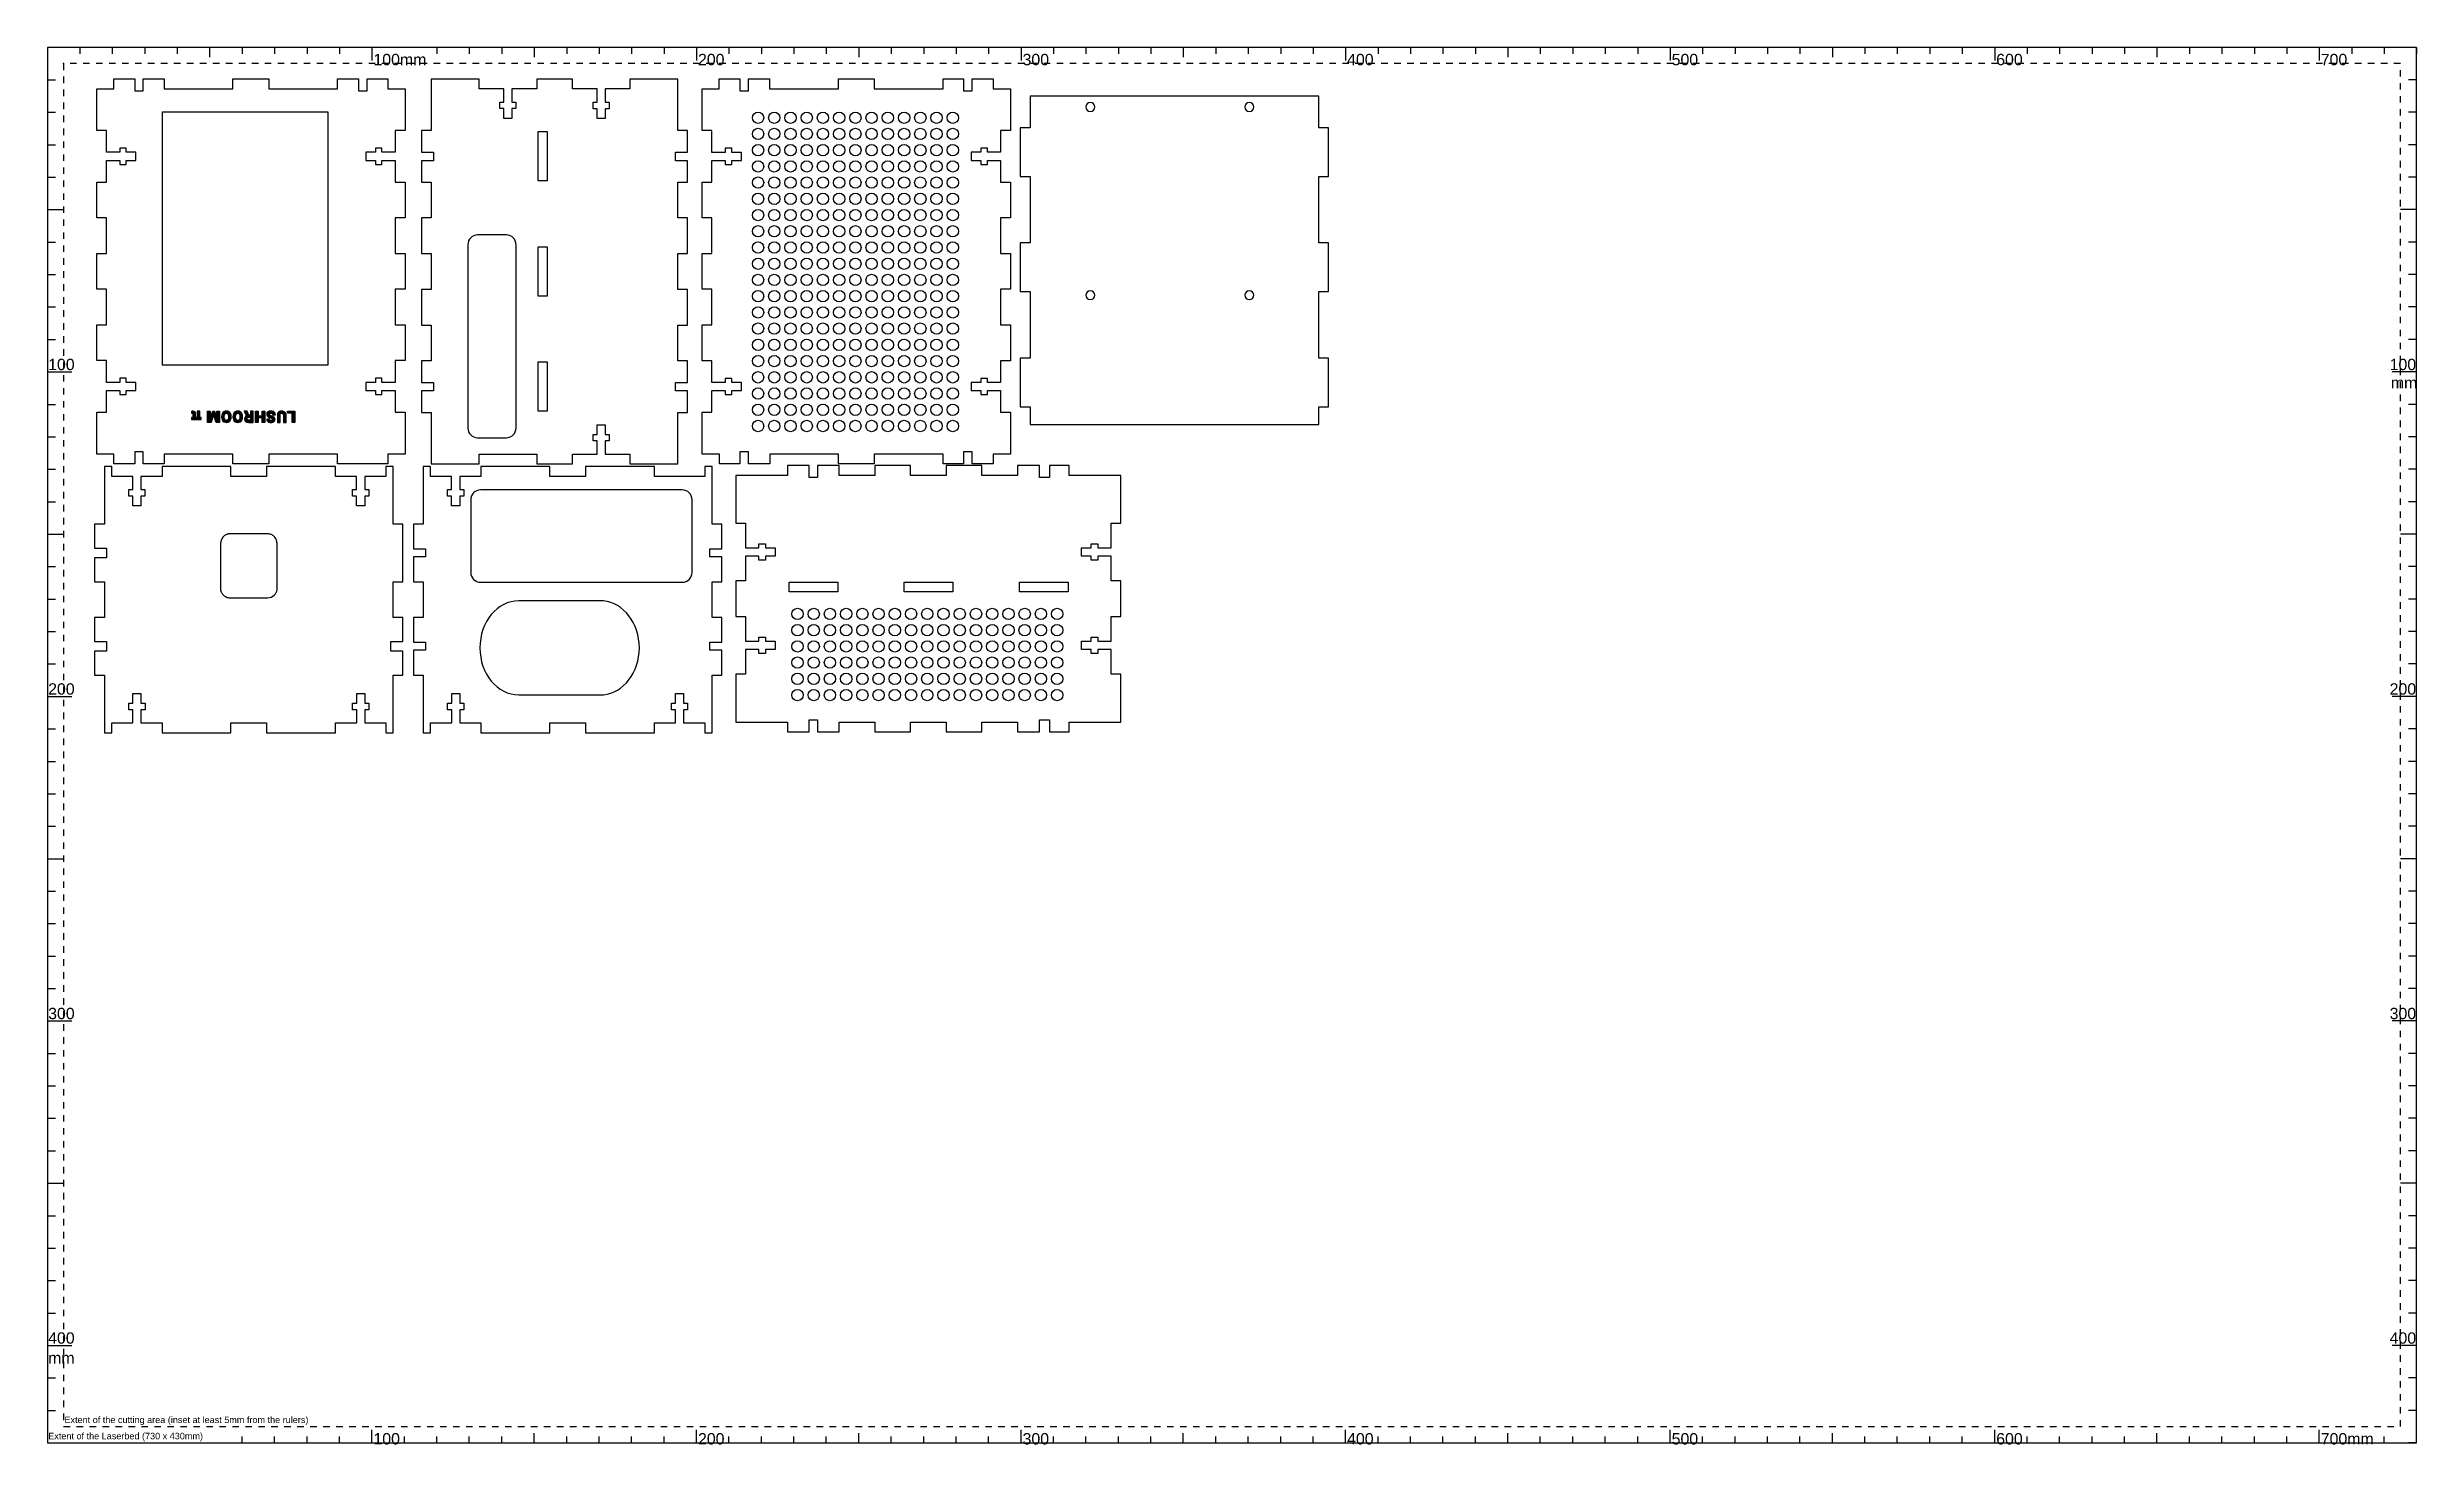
# Model space of a CAD drawing. Header units: millimetres. Extents: x 0 to 730, y -431 to 0.
import ezdxf

# ---------------------------------------------------------------- set-up
doc = ezdxf.new("R2010")
doc.units = ezdxf.units.MM
doc.header["$MEASUREMENT"] = 0
doc.linetypes.add('Hidden', pattern=[4, 2, -2])
for name, color, linetype, true_color in [('Laser$Cut', 5, 'Continuous', 0x0000ff), ('Laser$Etch', 178, 'Continuous', 0x000000), ('LaserBed', 7, 'Continuous', 0xffffff), ('LaserBed$Annotation', 7, 'Continuous', 0xffffff), ('LaserBed$Guides', 7, 'Hidden', 0xffffff), ('LaserBed$Scale', 7, 'Continuous', 0xffffff)]:
    doc.layers.add(name, color=color, linetype=linetype, true_color=true_color)

msp = doc.modelspace()

# ---------------------------------------------------------------- texts
at = {"layer": 'LaserBed$Annotation', "char_height": 2, "attachment_point": 7, "line_spacing_factor": 0.963855}
for s, insert, width in [('\\fArial;Extent of the cutting area (inset at least 5mm from the rulers)', (5.27, -424.51), 77.012), ('\\fArial;Extent of the Laserbed (730 x 430mm)', (0.27, -429.51), 49.4699)]:
    msp.add_mtext(s, dxfattribs=dict(at, insert=insert, width=width))
at = {"layer": 'LaserBed$Scale', "char_height": 3.5, "attachment_point": 7, "line_spacing_factor": 0.963855}
for s, insert, width in [('\\fArial;100mm', (100.47, -5.55), 18.997), ('\\fArial;200', (200.47, -5.55), 11.3223), ('\\fArial;300', (300.47, -5.55), 11.259), ('\\fArial;400', (400.47, -5.55), 11.4066), ('\\fArial;500', (500.47, -5.55), 11.259), ('\\fArial;600', (600.47, -5.55), 11.2801), ('\\fArial;700', (700.47, -5.55), 11.2169), ('\\fArial;100', (0.24, -99.5), 10.9217), ('\\fArial;100', (721.69, -99.5), 10.9217), ('\\fArial;mm', (722.06, -105.08), 11.0482), ('\\fArial;200', (0.24, -199.5), 11.3223), ('\\fArial;200', (721.69, -199.5), 11.3223), ('\\fArial;300', (0.24, -299.5), 11.259), ('\\fArial;300', (721.69, -299.5), 11.259), ('\\fArial;400', (0.24, -399.5), 11.4066), ('\\fArial;400', (721.69, -399.5), 11.4066), ('\\fArial;mm', (0.24, -405.59), 11.0482), ('\\fArial;100', (100.47, -430.55), 10.9217), ('\\fArial;200', (200.47, -430.55), 11.3223), ('\\fArial;300', (300.47, -430.55), 11.259), ('\\fArial;400', (400.47, -430.55), 11.4066), ('\\fArial;500', (500.47, -430.55), 11.259), ('\\fArial;600', (600.47, -430.55), 11.2801), ('\\fArial;700mm', (700.47, -430.55), 19.2922)]:
    msp.add_mtext(s, dxfattribs=dict(at, insert=insert, width=width))

# ---------------------------------------------------------------- hatches: boundary and pattern name
at = {"layer": 'Laser$Etch', "true_color": 0x000000, "extrusion": (0, 0, -1)}
for points in [[(-44.42, -114.1), (-44.85, -114.1), (-44.85, -114.1), (-44.85, -112.98), (-44.85, -112.96), (-44.85, -112.94), (-44.85, -112.93), (-44.85, -112.91), (-44.85, -112.9), (-44.85, -112.89), (-44.84, -112.88), (-44.84, -112.88), (-44.84, -112.87), (-44.84, -112.86), (-44.84, -112.86), (-44.84, -112.85), (-44.84, -112.85), (-44.83, -112.84), (-44.83, -112.83), (-44.83, -112.83), (-44.83, -112.82), (-44.83, -112.82), (-44.82, -112.81), (-44.82, -112.81), (-44.82, -112.8), (-44.82, -112.8), (-44.81, -112.8), (-44.81, -112.79), (-44.81, -112.79), (-44.81, -112.79), (-44.81, -112.79), (-44.81, -112.79), (-44.8, -112.78), (-44.8, -112.78), (-44.8, -112.78), (-44.8, -112.78), (-44.8, -112.78), (-44.8, -112.77), (-44.79, -112.77), (-44.79, -112.77), (-44.79, -112.77), (-44.79, -112.77), (-44.79, -112.77), (-44.78, -112.76), (-44.78, -112.76), (-44.78, -112.76), (-44.78, -112.76), (-44.78, -112.76), (-44.77, -112.76), (-44.77, -112.76), (-44.77, -112.75), (-44.76, -112.75), (-44.76, -112.75), (-44.75, -112.75), (-44.75, -112.75), (-44.74, -112.74), (-44.74, -112.74), (-44.73, -112.74), (-44.72, -112.74), (-44.72, -112.74), (-44.71, -112.73), (-44.7, -112.73), (-44.7, -112.73), (-44.69, -112.73), (-44.68, -112.73), (-44.67, -112.73), (-44.65, -112.73), (-44.63, -112.72), (-44.61, -112.72), (-44.6, -112.72), (-44.54, -112.72), (-44.51, -112.73), (-44.49, -112.73), (-44.46, -112.73), (-44.44, -112.73), (-44.42, -112.73), (-44.4, -112.74), (-44.4, -112.74), (-44.4, -112.17), (-44.43, -112.16), (-44.45, -112.16), (-44.48, -112.15), (-44.51, -112.14), (-44.53, -112.14), (-44.56, -112.13), (-44.59, -112.13), (-44.62, -112.12), (-44.65, -112.12), (-44.67, -112.11), (-44.7, -112.11), (-44.73, -112.11), (-44.76, -112.11), (-44.79, -112.11), (-44.82, -112.1), (-44.84, -112.1), (-44.9, -112.1), (-44.94, -112.11), (-44.99, -112.11), (-45.01, -112.11), (-45.04, -112.12), (-45.06, -112.12), (-45.08, -112.12), (-45.1, -112.13), (-45.12, -112.13), (-45.14, -112.14), (-45.16, -112.14), (-45.18, -112.15), (-45.2, -112.15), (-45.22, -112.16), (-45.24, -112.17), (-45.25, -112.17), (-45.27, -112.18), (-45.29, -112.19), (-45.31, -112.2), (-45.32, -112.2), (-45.34, -112.21), (-45.35, -112.22), (-45.37, -112.23), (-45.38, -112.24), (-45.4, -112.25), (-45.41, -112.26), (-45.42, -112.27), (-45.44, -112.29), (-45.45, -112.3), (-45.46, -112.31), (-45.47, -112.32), (-45.48, -112.34), (-45.49, -112.35), (-45.51, -112.36), (-45.52, -112.38), (-45.53, -112.39), (-45.53, -112.41), (-45.54, -112.42), (-45.55, -112.44), (-45.56, -112.45), (-45.57, -112.47), (-45.58, -112.49), (-45.58, -112.5), (-45.59, -112.52), (-45.6, -112.54), (-45.6, -112.56), (-45.61, -112.58), (-45.61, -112.6), (-45.62, -112.62), (-45.62, -112.64), (-45.63, -112.66), (-45.63, -112.68), (-45.63, -112.7), (-45.64, -112.72), (-45.64, -112.74), (-45.64, -112.76), (-45.64, -112.79), (-45.64, -112.83), (-45.64, -112.88), (-45.64, -112.88), (-45.64, -114.1), (-45.64, -114.1), (-46.15, -114.1), (-46.15, -114.1), (-46.15, -112.13), (-46.15, -112.13), (-46.94, -112.13), (-46.94, -112.13), (-46.94, -114.1), (-46.94, -114.1), (-47.37, -114.1), (-47.37, -114.1), (-47.37, -114.67), (-47.37, -114.67), (-44.42, -114.67), (-44.42, -114.67)], [(-64.1, -112.13), (-64.92, -112.13), (-64.92, -113.56), (-66.13, -113.56), (-66.13, -112.13), (-66.95, -112.13), (-66.95, -115.54), (-66.13, -115.54), (-66.13, -114.19), (-64.92, -114.19), (-64.92, -115.54), (-64.1, -115.54)], [(-68.39, -113.04), (-68.39, -113.05), (-68.39, -113.06), (-68.39, -113.07), (-68.39, -113.08), (-68.39, -113.09), (-68.4, -113.1), (-68.4, -113.11), (-68.4, -113.12), (-68.4, -113.13), (-68.4, -113.14), (-68.41, -113.15), (-68.41, -113.16), (-68.41, -113.17), (-68.42, -113.18), (-68.42, -113.19), (-68.42, -113.2), (-68.43, -113.21), (-68.43, -113.22), (-68.44, -113.22), (-68.44, -113.23), (-68.45, -113.24), (-68.45, -113.25), (-68.46, -113.26), (-68.46, -113.26), (-68.47, -113.27), (-68.48, -113.28), (-68.48, -113.29), (-68.49, -113.29), (-68.5, -113.3), (-68.5, -113.31), (-68.51, -113.31), (-68.52, -113.32), (-68.53, -113.33), (-68.54, -113.33), (-68.54, -113.34), (-68.55, -113.34), (-68.57, -113.36), (-68.59, -113.37), (-68.62, -113.38), (-68.64, -113.4), (-68.67, -113.41), (-68.69, -113.42), (-68.72, -113.43), (-68.75, -113.45), (-68.82, -113.47), (-68.89, -113.5), (-68.97, -113.53), (-69.12, -113.58), (-69.26, -113.63), (-69.32, -113.66), (-69.38, -113.69), (-69.44, -113.71), (-69.49, -113.74), (-69.53, -113.76), (-69.57, -113.78), (-69.61, -113.8), (-69.65, -113.82), (-69.68, -113.84), (-69.72, -113.87), (-69.75, -113.89), (-69.78, -113.91), (-69.81, -113.94), (-69.84, -113.96), (-69.87, -113.99), (-69.9, -114.02), (-69.92, -114.04), (-69.93, -114.05), (-69.95, -114.07), (-69.96, -114.08), (-69.97, -114.1), (-69.98, -114.11), (-69.99, -114.12), (-70, -114.14), (-70.01, -114.15), (-70.02, -114.17), (-70.03, -114.18), (-70.04, -114.19), (-70.05, -114.21), (-70.06, -114.22), (-70.06, -114.24), (-70.07, -114.25), (-70.08, -114.27), (-70.09, -114.28), (-70.09, -114.3), (-70.1, -114.32), (-70.1, -114.33), (-70.11, -114.35), (-70.12, -114.36), (-70.12, -114.38), (-70.12, -114.39), (-70.13, -114.41), (-70.13, -114.43), (-70.14, -114.44), (-70.14, -114.46), (-70.14, -114.48), (-70.15, -114.49), (-70.15, -114.51), (-70.15, -114.53), (-70.15, -114.54), (-70.15, -114.56), (-70.16, -114.58), (-70.16, -114.6), (-70.16, -114.61), (-70.16, -114.63), (-70.16, -114.65), (-70.16, -114.67), (-70.16, -114.68), (-70.15, -114.7), (-70.15, -114.72), (-70.15, -114.74), (-70.15, -114.75), (-70.15, -114.77), (-70.14, -114.79), (-70.14, -114.8), (-70.14, -114.82), (-70.13, -114.84), (-70.13, -114.85), (-70.13, -114.87), (-70.12, -114.88), (-70.12, -114.9), (-70.11, -114.92), (-70.1, -114.93), (-70.1, -114.95), (-70.09, -114.96), (-70.09, -114.98), (-70.08, -114.99), (-70.07, -115.01), (-70.06, -115.02), (-70.06, -115.04), (-70.05, -115.05), (-70.04, -115.06), (-70.03, -115.08), (-70.02, -115.09), (-70.01, -115.11), (-70, -115.12), (-69.99, -115.13), (-69.98, -115.15), (-69.97, -115.16), (-69.96, -115.17), (-69.95, -115.19), (-69.94, -115.2), (-69.92, -115.21), (-69.91, -115.22), (-69.9, -115.24), (-69.89, -115.25), (-69.87, -115.26), (-69.86, -115.27), (-69.85, -115.28), (-69.83, -115.29), (-69.82, -115.3), (-69.79, -115.33), (-69.76, -115.35), (-69.73, -115.37), (-69.7, -115.39), (-69.67, -115.4), (-69.63, -115.42), (-69.6, -115.44), (-69.56, -115.46), (-69.52, -115.47), (-69.49, -115.49), (-69.45, -115.5), (-69.41, -115.51), (-69.37, -115.52), (-69.33, -115.53), (-69.29, -115.54), (-69.24, -115.55), (-69.2, -115.56), (-69.16, -115.57), (-69.12, -115.57), (-69.07, -115.58), (-69.03, -115.58), (-68.98, -115.59), (-68.94, -115.59), (-68.89, -115.59), (-68.84, -115.59), (-68.8, -115.59), (-68.75, -115.59), (-68.71, -115.59), (-68.66, -115.58), (-68.62, -115.58), (-68.58, -115.57), (-68.54, -115.57), (-68.49, -115.56), (-68.45, -115.55), (-68.41, -115.54), (-68.37, -115.53), (-68.33, -115.52), (-68.3, -115.5), (-68.26, -115.49), (-68.22, -115.48), (-68.18, -115.46), (-68.15, -115.44), (-68.11, -115.43), (-68.08, -115.41), (-68.05, -115.39), (-68.01, -115.37), (-67.98, -115.35), (-67.97, -115.34), (-67.95, -115.32), (-67.94, -115.31), (-67.92, -115.3), (-67.91, -115.29), (-67.9, -115.28), (-67.88, -115.27), (-67.87, -115.25), (-67.86, -115.24), (-67.84, -115.23), (-67.83, -115.21), (-67.82, -115.2), (-67.81, -115.19), (-67.79, -115.17), (-67.78, -115.16), (-67.77, -115.15), (-67.76, -115.13), (-67.75, -115.12), (-67.74, -115.1), (-67.73, -115.09), (-67.72, -115.07), (-67.71, -115.06), (-67.7, -115.04), (-67.69, -115.02), (-67.68, -115.01), (-67.67, -114.99), (-67.67, -114.98), (-67.66, -114.96), (-67.65, -114.94), (-67.64, -114.93), (-67.64, -114.91), (-67.63, -114.89), (-67.62, -114.88), (-67.62, -114.86), (-67.61, -114.84), (-67.61, -114.83), (-67.6, -114.81), (-67.6, -114.79), (-67.59, -114.77), (-67.59, -114.76), (-67.59, -114.74), (-67.58, -114.72), (-67.58, -114.7), (-67.58, -114.68), (-67.58, -114.66), (-67.57, -114.65), (-67.57, -114.61), (-67.57, -114.57), (-67.57, -114.53), (-67.57, -114.53), (-68.39, -114.53), (-68.39, -114.54), (-68.39, -114.56), (-68.39, -114.57), (-68.39, -114.58), (-68.39, -114.59), (-68.39, -114.61), (-68.39, -114.62), (-68.4, -114.63), (-68.4, -114.64), (-68.4, -114.65), (-68.4, -114.66), (-68.41, -114.67), (-68.41, -114.69), (-68.41, -114.7), (-68.42, -114.71), (-68.42, -114.72), (-68.42, -114.73), (-68.43, -114.74), (-68.43, -114.75), (-68.44, -114.76), (-68.44, -114.77), (-68.45, -114.77), (-68.45, -114.78), (-68.46, -114.79), (-68.47, -114.8), (-68.47, -114.81), (-68.48, -114.82), (-68.49, -114.83), (-68.49, -114.83), (-68.5, -114.84), (-68.51, -114.85), (-68.52, -114.86), (-68.52, -114.86), (-68.53, -114.87), (-68.54, -114.88), (-68.55, -114.88), (-68.56, -114.89), (-68.57, -114.89), (-68.58, -114.9), (-68.59, -114.91), (-68.6, -114.91), (-68.6, -114.92), (-68.61, -114.92), (-68.62, -114.93), (-68.63, -114.93), (-68.65, -114.93), (-68.66, -114.94), (-68.67, -114.94), (-68.68, -114.94), (-68.69, -114.95), (-68.7, -114.95), (-68.71, -114.95), (-68.72, -114.96), (-68.73, -114.96), (-68.75, -114.96), (-68.76, -114.96), (-68.77, -114.96), (-68.78, -114.97), (-68.8, -114.97), (-68.81, -114.97), (-68.82, -114.97), (-68.84, -114.97), (-68.86, -114.97), (-68.89, -114.97), (-68.92, -114.97), (-68.94, -114.97), (-68.97, -114.96), (-68.99, -114.96), (-69, -114.96), (-69.01, -114.96), (-69.03, -114.95), (-69.04, -114.95), (-69.05, -114.95), (-69.06, -114.95), (-69.07, -114.94), (-69.08, -114.94), (-69.09, -114.94), (-69.1, -114.93), (-69.11, -114.93), (-69.12, -114.92), (-69.13, -114.92), (-69.14, -114.92), (-69.15, -114.91), (-69.16, -114.91), (-69.17, -114.9), (-69.18, -114.9), (-69.19, -114.89), (-69.19, -114.88), (-69.2, -114.88), (-69.21, -114.87), (-69.22, -114.87), (-69.23, -114.86), (-69.23, -114.85), (-69.24, -114.85), (-69.25, -114.84), (-69.25, -114.83), (-69.26, -114.83), (-69.27, -114.82), (-69.27, -114.81), (-69.28, -114.81), (-69.28, -114.8), (-69.29, -114.79), (-69.29, -114.79), (-69.3, -114.78), (-69.3, -114.77), (-69.31, -114.76), (-69.31, -114.75), (-69.31, -114.75), (-69.32, -114.74), (-69.32, -114.73), (-69.32, -114.72), (-69.33, -114.71), (-69.33, -114.71), (-69.33, -114.7), (-69.33, -114.69), (-69.33, -114.68), (-69.34, -114.67), (-69.34, -114.66), (-69.34, -114.65), (-69.34, -114.64), (-69.34, -114.63), (-69.34, -114.63), (-69.34, -114.62), (-69.34, -114.61), (-69.34, -114.6), (-69.34, -114.59), (-69.33, -114.58), (-69.33, -114.58), (-69.33, -114.57), (-69.33, -114.56), (-69.33, -114.55), (-69.32, -114.55), (-69.32, -114.54), (-69.32, -114.53), (-69.31, -114.52), (-69.31, -114.52), (-69.31, -114.51), (-69.3, -114.5), (-69.3, -114.49), (-69.29, -114.49), (-69.29, -114.48), (-69.28, -114.47), (-69.28, -114.46), (-69.27, -114.46), (-69.27, -114.45), (-69.26, -114.44), (-69.25, -114.44), (-69.25, -114.43), (-69.24, -114.42), (-69.23, -114.41), (-69.22, -114.41), (-69.21, -114.4), (-69.21, -114.39), (-69.2, -114.39), (-69.19, -114.38), (-69.18, -114.37), (-69.17, -114.37), (-69.16, -114.36), (-69.14, -114.35), (-69.11, -114.33), (-69.09, -114.32), (-69.06, -114.31), (-69.03, -114.29), (-69, -114.28), (-68.94, -114.25), (-68.87, -114.22), (-68.79, -114.2), (-68.7, -114.17), (-68.62, -114.14), (-68.53, -114.11), (-68.45, -114.08), (-68.38, -114.05), (-68.31, -114.02), (-68.24, -113.99), (-68.18, -113.95), (-68.15, -113.94), (-68.12, -113.92), (-68.09, -113.9), (-68.05, -113.88), (-68.02, -113.86), (-67.99, -113.84), (-67.96, -113.82), (-67.93, -113.79), (-67.91, -113.77), (-67.88, -113.75), (-67.85, -113.72), (-67.83, -113.7), (-67.81, -113.67), (-67.78, -113.65), (-67.76, -113.62), (-67.74, -113.6), (-67.73, -113.58), (-67.72, -113.57), (-67.71, -113.56), (-67.71, -113.54), (-67.7, -113.53), (-67.69, -113.51), (-67.68, -113.5), (-67.67, -113.49), (-67.67, -113.47), (-67.66, -113.46), (-67.65, -113.44), (-67.65, -113.43), (-67.64, -113.41), (-67.63, -113.4), (-67.63, -113.38), (-67.62, -113.37), (-67.62, -113.35), (-67.61, -113.34), (-67.61, -113.32), (-67.6, -113.31), (-67.6, -113.29), (-67.59, -113.28), (-67.59, -113.26), (-67.59, -113.24), (-67.58, -113.21), (-67.58, -113.18), (-67.57, -113.15), (-67.57, -113.11), (-67.57, -113.08), (-67.57, -113.04), (-67.57, -113.01), (-67.57, -112.99), (-67.57, -112.96), (-67.57, -112.93), (-67.58, -112.91), (-67.58, -112.88), (-67.58, -112.86), (-67.59, -112.83), (-67.59, -112.81), (-67.6, -112.78), (-67.61, -112.76), (-67.61, -112.73), (-67.62, -112.71), (-67.63, -112.69), (-67.64, -112.66), (-67.65, -112.64), (-67.66, -112.62), (-67.67, -112.6), (-67.69, -112.58), (-67.7, -112.56), (-67.71, -112.54), (-67.73, -112.52), (-67.74, -112.5), (-67.76, -112.48), (-67.77, -112.46), (-67.79, -112.44), (-67.81, -112.42), (-67.83, -112.41), (-67.84, -112.39), (-67.86, -112.37), (-67.88, -112.35), (-67.91, -112.34), (-67.93, -112.32), (-67.95, -112.31), (-67.97, -112.29), (-67.99, -112.28), (-68.02, -112.27), (-68.04, -112.25), (-68.06, -112.24), (-68.09, -112.23), (-68.12, -112.22), (-68.14, -112.2), (-68.17, -112.19), (-68.19, -112.18), (-68.22, -112.17), (-68.25, -112.16), (-68.28, -112.16), (-68.31, -112.15), (-68.33, -112.14), (-68.36, -112.13), (-68.39, -112.13), (-68.43, -112.12), (-68.46, -112.11), (-68.49, -112.11), (-68.55, -112.1), (-68.62, -112.09), (-68.69, -112.09), (-68.76, -112.08), (-68.83, -112.08), (-68.88, -112.08), (-68.93, -112.09), (-68.98, -112.09), (-69.03, -112.09), (-69.08, -112.1), (-69.13, -112.1), (-69.18, -112.11), (-69.23, -112.12), (-69.27, -112.13), (-69.32, -112.14), (-69.37, -112.15), (-69.41, -112.17), (-69.45, -112.18), (-69.5, -112.2), (-69.54, -112.21), (-69.58, -112.23), (-69.62, -112.25), (-69.66, -112.27), (-69.7, -112.29), (-69.74, -112.31), (-69.78, -112.34), (-69.81, -112.36), (-69.83, -112.37), (-69.85, -112.38), (-69.86, -112.4), (-69.88, -112.41), (-69.89, -112.42), (-69.91, -112.43), (-69.92, -112.45), (-69.94, -112.46), (-69.95, -112.47), (-69.97, -112.49), (-69.98, -112.5), (-69.99, -112.52), (-70.01, -112.53), (-70.02, -112.55), (-70.03, -112.56), (-70.04, -112.58), (-70.06, -112.59), (-70.07, -112.61), (-70.08, -112.62), (-70.09, -112.64), (-70.1, -112.66), (-70.11, -112.67), (-70.12, -112.69), (-70.13, -112.71), (-70.14, -112.72), (-70.15, -112.74), (-70.16, -112.76), (-70.16, -112.77), (-70.17, -112.79), (-70.18, -112.81), (-70.19, -112.83), (-70.19, -112.85), (-70.2, -112.86), (-70.21, -112.88), (-70.21, -112.9), (-70.22, -112.92), (-70.22, -112.94), (-70.23, -112.96), (-70.23, -112.98), (-70.24, -112.99), (-70.24, -113.01), (-70.24, -113.03), (-70.25, -113.05), (-70.25, -113.07), (-70.25, -113.11), (-70.26, -113.15), (-70.26, -113.19), (-70.26, -113.24), (-70.26, -113.24), (-69.43, -113.24), (-69.43, -113.2), (-69.43, -113.19), (-69.43, -113.17), (-69.43, -113.15), (-69.43, -113.14), (-69.43, -113.12), (-69.43, -113.11), (-69.42, -113.09), (-69.42, -113.08), (-69.42, -113.07), (-69.41, -113.05), (-69.41, -113.04), (-69.41, -113.02), (-69.4, -113.01), (-69.4, -113), (-69.39, -112.99), (-69.39, -112.97), (-69.38, -112.96), (-69.38, -112.95), (-69.37, -112.94), (-69.37, -112.93), (-69.36, -112.92), (-69.35, -112.91), (-69.35, -112.9), (-69.34, -112.89), (-69.33, -112.88), (-69.33, -112.87), (-69.32, -112.86), (-69.31, -112.85), (-69.3, -112.84), (-69.29, -112.83), (-69.28, -112.82), (-69.27, -112.82), (-69.26, -112.81), (-69.25, -112.8), (-69.24, -112.79), (-69.23, -112.79), (-69.22, -112.78), (-69.21, -112.78), (-69.2, -112.77), (-69.19, -112.76), (-69.17, -112.76), (-69.16, -112.75), (-69.15, -112.75), (-69.13, -112.74), (-69.12, -112.74), (-69.11, -112.73), (-69.09, -112.73), (-69.08, -112.73), (-69.06, -112.72), (-69.05, -112.72), (-69.03, -112.72), (-69.01, -112.71), (-69, -112.71), (-68.98, -112.71), (-68.94, -112.71), (-68.91, -112.7), (-68.87, -112.7), (-68.83, -112.7), (-68.81, -112.7), (-68.78, -112.7), (-68.76, -112.71), (-68.73, -112.71), (-68.71, -112.71), (-68.7, -112.71), (-68.69, -112.71), (-68.68, -112.72), (-68.67, -112.72), (-68.66, -112.72), (-68.65, -112.72), (-68.64, -112.73), (-68.63, -112.73), (-68.62, -112.73), (-68.61, -112.74), (-68.6, -112.74), (-68.59, -112.74), (-68.58, -112.75), (-68.57, -112.75), (-68.57, -112.76), (-68.56, -112.76), (-68.55, -112.76), (-68.54, -112.77), (-68.53, -112.77), (-68.52, -112.78), (-68.52, -112.78), (-68.51, -112.79), (-68.5, -112.8), (-68.49, -112.8), (-68.49, -112.81), (-68.48, -112.81), (-68.47, -112.82), (-68.47, -112.83), (-68.46, -112.83), (-68.46, -112.84), (-68.45, -112.85), (-68.45, -112.85), (-68.44, -112.86), (-68.44, -112.87), (-68.43, -112.87), (-68.43, -112.88), (-68.42, -112.89), (-68.42, -112.9), (-68.42, -112.9), (-68.41, -112.91), (-68.41, -112.92), (-68.41, -112.93), (-68.4, -112.94), (-68.4, -112.94), (-68.4, -112.95), (-68.4, -112.96), (-68.4, -112.97), (-68.39, -112.98), (-68.39, -112.99), (-68.39, -113), (-68.39, -113.01), (-68.39, -113.02), (-68.39, -113.03)], [(-70.86, -115.54), (-70.86, -113.31), (-70.86, -113.26), (-70.86, -113.22), (-70.86, -113.17), (-70.87, -113.13), (-70.87, -113.08), (-70.88, -113.04), (-70.89, -113), (-70.9, -112.96), (-70.91, -112.91), (-70.92, -112.87), (-70.93, -112.85), (-70.93, -112.84), (-70.94, -112.82), (-70.95, -112.8), (-70.96, -112.78), (-70.96, -112.76), (-70.97, -112.74), (-70.98, -112.72), (-70.99, -112.7), (-71, -112.69), (-71.01, -112.67), (-71.02, -112.65), (-71.03, -112.63), (-71.04, -112.62), (-71.05, -112.6), (-71.06, -112.58), (-71.07, -112.57), (-71.09, -112.55), (-71.1, -112.54), (-71.11, -112.52), (-71.12, -112.51), (-71.13, -112.49), (-71.15, -112.48), (-71.16, -112.46), (-71.17, -112.45), (-71.19, -112.43), (-71.2, -112.42), (-71.22, -112.41), (-71.23, -112.39), (-71.25, -112.38), (-71.26, -112.37), (-71.28, -112.36), (-71.29, -112.34), (-71.31, -112.33), (-71.32, -112.32), (-71.34, -112.31), (-71.36, -112.3), (-71.38, -112.29), (-71.39, -112.28), (-71.41, -112.27), (-71.45, -112.25), (-71.48, -112.23), (-71.52, -112.21), (-71.56, -112.19), (-71.6, -112.18), (-71.64, -112.16), (-71.68, -112.15), (-71.73, -112.14), (-71.77, -112.13), (-71.81, -112.12), (-71.86, -112.11), (-71.91, -112.1), (-71.95, -112.1), (-72, -112.09), (-72.05, -112.09), (-72.1, -112.09), (-72.15, -112.08), (-72.2, -112.08), (-72.28, -112.08), (-72.31, -112.09), (-72.35, -112.09), (-72.39, -112.09), (-72.42, -112.09), (-72.46, -112.1), (-72.49, -112.1), (-72.53, -112.11), (-72.56, -112.11), (-72.6, -112.12), (-72.63, -112.13), (-72.66, -112.14), (-72.69, -112.14), (-72.73, -112.15), (-72.76, -112.16), (-72.79, -112.17), (-72.82, -112.19), (-72.85, -112.2), (-72.88, -112.21), (-72.9, -112.22), (-72.93, -112.24), (-72.96, -112.25), (-72.99, -112.27), (-73.01, -112.28), (-73.04, -112.3), (-73.06, -112.31), (-73.09, -112.33), (-73.11, -112.35), (-73.14, -112.37), (-73.16, -112.39), (-73.18, -112.41), (-73.2, -112.43), (-73.23, -112.45), (-73.25, -112.47), (-73.27, -112.49), (-73.29, -112.51), (-73.3, -112.54), (-73.32, -112.56), (-73.34, -112.58), (-73.36, -112.61), (-73.37, -112.63), (-73.39, -112.66), (-73.4, -112.68), (-73.42, -112.71), (-73.43, -112.74), (-73.44, -112.76), (-73.45, -112.79), (-73.46, -112.82), (-73.47, -112.85), (-73.48, -112.88), (-73.49, -112.9), (-73.5, -112.93), (-73.51, -112.96), (-73.52, -113), (-73.52, -113.03), (-73.53, -113.06), (-73.53, -113.09), (-73.54, -113.12), (-73.54, -113.16), (-73.54, -113.19), (-73.55, -113.22), (-73.55, -113.26), (-73.55, -113.29), (-73.55, -113.29), (-73.55, -115.54), (-73.55, -115.54), (-72.72, -115.54), (-72.72, -115.54), (-72.72, -113.28), (-72.72, -113.24), (-72.72, -113.21), (-72.71, -113.18), (-72.71, -113.16), (-72.71, -113.15), (-72.71, -113.13), (-72.7, -113.12), (-72.7, -113.1), (-72.7, -113.09), (-72.69, -113.07), (-72.69, -113.06), (-72.69, -113.04), (-72.68, -113.03), (-72.68, -113.02), (-72.67, -113.01), (-72.67, -112.99), (-72.66, -112.98), (-72.66, -112.97), (-72.65, -112.96), (-72.65, -112.95), (-72.64, -112.94), (-72.63, -112.92), (-72.63, -112.91), (-72.62, -112.9), (-72.61, -112.89), (-72.61, -112.88), (-72.6, -112.87), (-72.59, -112.87), (-72.58, -112.86), (-72.57, -112.85), (-72.57, -112.84), (-72.56, -112.83), (-72.55, -112.82), (-72.54, -112.82), (-72.53, -112.81), (-72.52, -112.8), (-72.51, -112.8), (-72.5, -112.79), (-72.49, -112.78), (-72.48, -112.78), (-72.47, -112.77), (-72.46, -112.77), (-72.45, -112.76), (-72.43, -112.76), (-72.42, -112.75), (-72.41, -112.75), (-72.4, -112.74), (-72.38, -112.74), (-72.37, -112.74), (-72.36, -112.73), (-72.35, -112.73), (-72.33, -112.73), (-72.32, -112.73), (-72.3, -112.72), (-72.29, -112.72), (-72.28, -112.72), (-72.26, -112.72), (-72.25, -112.72), (-72.23, -112.72), (-72.21, -112.72), (-72.2, -112.72), (-72.18, -112.72), (-72.17, -112.72), (-72.15, -112.72), (-72.14, -112.72), (-72.12, -112.72), (-72.11, -112.72), (-72.09, -112.72), (-72.08, -112.73), (-72.07, -112.73), (-72.05, -112.73), (-72.04, -112.73), (-72.02, -112.74), (-72.01, -112.74), (-72, -112.74), (-71.99, -112.75), (-71.97, -112.75), (-71.96, -112.76), (-71.95, -112.76), (-71.94, -112.77), (-71.93, -112.77), (-71.92, -112.78), (-71.91, -112.78), (-71.9, -112.79), (-71.89, -112.8), (-71.88, -112.8), (-71.87, -112.81), (-71.86, -112.82), (-71.85, -112.82), (-71.84, -112.83), (-71.83, -112.84), (-71.82, -112.85), (-71.81, -112.86), (-71.8, -112.87), (-71.8, -112.88), (-71.79, -112.88), (-71.78, -112.89), (-71.77, -112.91), (-71.77, -112.92), (-71.76, -112.93), (-71.75, -112.94), (-71.75, -112.95), (-71.74, -112.96), (-71.74, -112.97), (-71.73, -112.99), (-71.73, -113), (-71.72, -113.01), (-71.72, -113.03), (-71.71, -113.04), (-71.71, -113.06), (-71.71, -113.07), (-71.7, -113.09), (-71.7, -113.1), (-71.7, -113.12), (-71.69, -113.13), (-71.69, -113.15), (-71.69, -113.17), (-71.69, -113.2), (-71.68, -113.24), (-71.68, -113.28), (-71.68, -113.31), (-71.68, -113.31), (-71.68, -115.54), (-71.68, -115.54)]]:
    msp.add_hatch(color=178, dxfattribs=at).paths.add_polyline_path(points, flags=0)
at = {"layer": 'Laser$Etch', "true_color": 0x000000}
for points in [[(51.96, -115.54), (51.2, -113.17), (50.44, -115.54), (49.36, -115.54), (49.36, -112.13), (50.18, -112.13), (50.18, -112.93), (50.1, -114.56), (50.93, -112.13), (51.47, -112.13), (52.3, -114.56), (52.22, -112.93), (52.22, -112.13), (53.04, -112.13), (53.04, -115.54)], [(75.45, -112.76), (74.02, -112.76), (74.02, -112.13), (76.28, -112.13), (76.28, -115.54), (75.45, -115.54)]]:
    msp.add_hatch(color=178, dxfattribs=at).paths.add_polyline_path(points, flags=0)
at = {"layer": 'Laser$Etch', "true_color": 0x000000, "extrusion": (0, 0, -1)}
h = msp.add_hatch(color=178, dxfattribs=at)
h.paths.add_polyline_path([(-53.66, -113.77), (-53.66, -113.7), (-53.66, -113.64), (-53.67, -113.58), (-53.67, -113.52), (-53.68, -113.47), (-53.69, -113.41), (-53.7, -113.35), (-53.71, -113.3), (-53.72, -113.24), (-53.73, -113.19), (-53.75, -113.13), (-53.76, -113.08), (-53.78, -113.03), (-53.8, -112.98), (-53.82, -112.93), (-53.85, -112.88), (-53.87, -112.84), (-53.89, -112.79), (-53.92, -112.74), (-53.95, -112.7), (-53.96, -112.68), (-53.98, -112.66), (-53.99, -112.64), (-54.01, -112.62), (-54.02, -112.6), (-54.04, -112.58), (-54.05, -112.56), (-54.07, -112.54), (-54.09, -112.52), (-54.1, -112.51), (-54.12, -112.49), (-54.14, -112.47), (-54.16, -112.45), (-54.17, -112.44), (-54.19, -112.42), (-54.21, -112.41), (-54.23, -112.39), (-54.25, -112.37), (-54.27, -112.36), (-54.29, -112.35), (-54.31, -112.33), (-54.33, -112.32), (-54.35, -112.3), (-54.37, -112.29), (-54.39, -112.28), (-54.42, -112.27), (-54.44, -112.25), (-54.46, -112.24), (-54.48, -112.23), (-54.5, -112.22), (-54.53, -112.21), (-54.55, -112.2), (-54.57, -112.19), (-54.59, -112.18), (-54.62, -112.17), (-54.64, -112.16), (-54.67, -112.16), (-54.69, -112.15), (-54.71, -112.14), (-54.74, -112.13), (-54.79, -112.12), (-54.84, -112.11), (-54.89, -112.1), (-54.94, -112.1), (-54.99, -112.09), (-55.04, -112.09), (-55.1, -112.08), (-55.15, -112.08), (-55.2, -112.08), (-55.26, -112.09), (-55.31, -112.09), (-55.36, -112.1), (-55.41, -112.1), (-55.46, -112.11), (-55.51, -112.12), (-55.56, -112.13), (-55.61, -112.15), (-55.66, -112.16), (-55.68, -112.17), (-55.7, -112.18), (-55.73, -112.19), (-55.75, -112.2), (-55.77, -112.21), (-55.79, -112.22), (-55.82, -112.23), (-55.84, -112.24), (-55.86, -112.25), (-55.88, -112.26), (-55.9, -112.27), (-55.92, -112.28), (-55.94, -112.3), (-55.97, -112.31), (-55.99, -112.32), (-56.01, -112.34), (-56.03, -112.35), (-56.05, -112.36), (-56.06, -112.38), (-56.08, -112.39), (-56.1, -112.41), (-56.12, -112.43), (-56.14, -112.44), (-56.16, -112.46), (-56.17, -112.47), (-56.19, -112.49), (-56.21, -112.51), (-56.22, -112.53), (-56.24, -112.55), (-56.26, -112.56), (-56.27, -112.58), (-56.29, -112.6), (-56.3, -112.62), (-56.32, -112.64), (-56.35, -112.68), (-56.37, -112.72), (-56.4, -112.77), (-56.43, -112.81), (-56.45, -112.86), (-56.47, -112.9), (-56.49, -112.95), (-56.51, -113), (-56.53, -113.05), (-56.55, -113.1), (-56.57, -113.15), (-56.58, -113.2), (-56.59, -113.26), (-56.61, -113.31), (-56.62, -113.37), (-56.63, -113.42), (-56.63, -113.48), (-56.64, -113.54), (-56.64, -113.59), (-56.65, -113.65), (-56.65, -113.71), (-56.65, -113.71), (-56.65, -113.91), (-56.65, -113.97), (-56.65, -114.03), (-56.64, -114.09), (-56.64, -114.15), (-56.63, -114.21), (-56.62, -114.27), (-56.61, -114.32), (-56.6, -114.38), (-56.59, -114.43), (-56.58, -114.49), (-56.56, -114.54), (-56.54, -114.59), (-56.53, -114.64), (-56.51, -114.69), (-56.49, -114.74), (-56.46, -114.79), (-56.44, -114.84), (-56.42, -114.88), (-56.39, -114.93), (-56.38, -114.95), (-56.36, -114.97), (-56.35, -114.99), (-56.33, -115.01), (-56.32, -115.03), (-56.3, -115.05), (-56.29, -115.07), (-56.27, -115.09), (-56.26, -115.11), (-56.24, -115.13), (-56.22, -115.15), (-56.21, -115.17), (-56.19, -115.18), (-56.17, -115.2), (-56.15, -115.22), (-56.14, -115.24), (-56.12, -115.25), (-56.1, -115.27), (-56.08, -115.28), (-56.06, -115.3), (-56.04, -115.31), (-56.02, -115.33), (-56, -115.34), (-55.98, -115.36), (-55.96, -115.37), (-55.94, -115.38), (-55.89, -115.41), (-55.87, -115.42), (-55.85, -115.43), (-55.83, -115.44), (-55.8, -115.45), (-55.78, -115.46), (-55.76, -115.47), (-55.74, -115.48), (-55.71, -115.49), (-55.69, -115.5), (-55.67, -115.51), (-55.64, -115.52), (-55.62, -115.53), (-55.59, -115.53), (-55.57, -115.54), (-55.52, -115.55), (-55.47, -115.56), (-55.42, -115.57), (-55.37, -115.58), (-55.32, -115.58), (-55.26, -115.59), (-55.21, -115.59), (-55.15, -115.59), (-55.1, -115.59), (-55.05, -115.59), (-55, -115.58), (-54.94, -115.58), (-54.89, -115.57), (-54.84, -115.56), (-54.79, -115.55), (-54.74, -115.54), (-54.72, -115.53), (-54.7, -115.53), (-54.67, -115.52), (-54.65, -115.51), (-54.63, -115.5), (-54.6, -115.49), (-54.58, -115.48), (-54.56, -115.48), (-54.53, -115.47), (-54.51, -115.46), (-54.49, -115.44), (-54.47, -115.43), (-54.45, -115.42), (-54.42, -115.41), (-54.4, -115.4), (-54.38, -115.39), (-54.36, -115.37), (-54.34, -115.36), (-54.32, -115.35), (-54.3, -115.33), (-54.28, -115.32), (-54.26, -115.3), (-54.24, -115.29), (-54.22, -115.27), (-54.2, -115.26), (-54.18, -115.24), (-54.16, -115.22), (-54.15, -115.21), (-54.13, -115.19), (-54.11, -115.17), (-54.09, -115.15), (-54.08, -115.14), (-54.06, -115.12), (-54.05, -115.1), (-54.03, -115.08), (-54.01, -115.06), (-54, -115.04), (-53.98, -115.02), (-53.96, -114.98), (-53.93, -114.93), (-53.9, -114.89), (-53.88, -114.84), (-53.85, -114.8), (-53.83, -114.75), (-53.81, -114.7), (-53.79, -114.65), (-53.77, -114.6), (-53.75, -114.55), (-53.74, -114.5), (-53.72, -114.44), (-53.71, -114.39), (-53.7, -114.33), (-53.69, -114.28), (-53.68, -114.22), (-53.67, -114.16), (-53.67, -114.1), (-53.66, -114.05), (-53.66, -113.99), (-53.66, -113.92), (-53.66, -113.92)], flags=0)
h.paths.add_polyline_path([(-54.5, -113.91), (-54.5, -113.97), (-54.5, -114.03), (-54.5, -114.09), (-54.51, -114.15), (-54.51, -114.2), (-54.52, -114.26), (-54.53, -114.31), (-54.54, -114.36), (-54.55, -114.38), (-54.55, -114.41), (-54.56, -114.43), (-54.56, -114.45), (-54.57, -114.47), (-54.58, -114.49), (-54.59, -114.51), (-54.59, -114.54), (-54.6, -114.56), (-54.61, -114.58), (-54.62, -114.59), (-54.63, -114.61), (-54.64, -114.63), (-54.65, -114.65), (-54.66, -114.67), (-54.67, -114.68), (-54.68, -114.7), (-54.69, -114.71), (-54.7, -114.73), (-54.71, -114.74), (-54.72, -114.76), (-54.74, -114.77), (-54.75, -114.79), (-54.76, -114.8), (-54.77, -114.81), (-54.79, -114.82), (-54.8, -114.83), (-54.82, -114.84), (-54.83, -114.85), (-54.84, -114.86), (-54.86, -114.87), (-54.87, -114.88), (-54.89, -114.89), (-54.91, -114.9), (-54.92, -114.9), (-54.94, -114.91), (-54.95, -114.92), (-54.97, -114.92), (-54.99, -114.93), (-55.01, -114.93), (-55.02, -114.93), (-55.04, -114.94), (-55.06, -114.94), (-55.08, -114.94), (-55.1, -114.94), (-55.12, -114.95), (-55.13, -114.95), (-55.15, -114.95), (-55.17, -114.95), (-55.19, -114.95), (-55.21, -114.94), (-55.23, -114.94), (-55.25, -114.94), (-55.27, -114.94), (-55.28, -114.94), (-55.3, -114.93), (-55.32, -114.93), (-55.33, -114.92), (-55.35, -114.92), (-55.37, -114.91), (-55.38, -114.91), (-55.4, -114.9), (-55.41, -114.9), (-55.43, -114.89), (-55.44, -114.88), (-55.46, -114.87), (-55.47, -114.86), (-55.48, -114.86), (-55.5, -114.85), (-55.51, -114.84), (-55.52, -114.83), (-55.54, -114.82), (-55.55, -114.8), (-55.56, -114.79), (-55.57, -114.78), (-55.58, -114.77), (-55.6, -114.76), (-55.61, -114.74), (-55.62, -114.73), (-55.63, -114.71), (-55.64, -114.7), (-55.65, -114.68), (-55.66, -114.67), (-55.67, -114.65), (-55.68, -114.64), (-55.68, -114.62), (-55.69, -114.6), (-55.7, -114.58), (-55.71, -114.57), (-55.72, -114.55), (-55.72, -114.53), (-55.73, -114.51), (-55.74, -114.49), (-55.74, -114.47), (-55.75, -114.45), (-55.75, -114.42), (-55.77, -114.38), (-55.78, -114.33), (-55.78, -114.29), (-55.79, -114.24), (-55.8, -114.18), (-55.8, -114.13), (-55.81, -114.08), (-55.81, -114.02), (-55.81, -114.02), (-55.81, -113.77), (-55.81, -113.71), (-55.81, -113.65), (-55.81, -113.59), (-55.8, -113.53), (-55.79, -113.48), (-55.79, -113.42), (-55.78, -113.37), (-55.77, -113.32), (-55.76, -113.28), (-55.75, -113.25), (-55.75, -113.23), (-55.74, -113.21), (-55.73, -113.19), (-55.73, -113.17), (-55.72, -113.14), (-55.71, -113.12), (-55.7, -113.1), (-55.69, -113.09), (-55.68, -113.07), (-55.67, -113.05), (-55.66, -113.03), (-55.65, -113.01), (-55.64, -113), (-55.63, -112.98), (-55.62, -112.96), (-55.61, -112.95), (-55.6, -112.93), (-55.59, -112.92), (-55.58, -112.9), (-55.56, -112.89), (-55.55, -112.88), (-55.54, -112.87), (-55.52, -112.85), (-55.51, -112.84), (-55.5, -112.83), (-55.48, -112.82), (-55.47, -112.81), (-55.45, -112.8), (-55.44, -112.79), (-55.42, -112.79), (-55.41, -112.78), (-55.39, -112.77), (-55.37, -112.76), (-55.36, -112.76), (-55.34, -112.75), (-55.32, -112.75), (-55.3, -112.74), (-55.29, -112.74), (-55.27, -112.74), (-55.25, -112.73), (-55.23, -112.73), (-55.21, -112.73), (-55.19, -112.73), (-55.17, -112.73), (-55.15, -112.73), (-55.13, -112.73), (-55.11, -112.73), (-55.09, -112.73), (-55.07, -112.73), (-55.06, -112.73), (-55.04, -112.73), (-55.02, -112.74), (-55, -112.74), (-54.99, -112.75), (-54.97, -112.75), (-54.95, -112.76), (-54.94, -112.76), (-54.92, -112.77), (-54.9, -112.78), (-54.89, -112.78), (-54.87, -112.79), (-54.86, -112.8), (-54.84, -112.81), (-54.83, -112.82), (-54.82, -112.83), (-54.8, -112.84), (-54.79, -112.85), (-54.78, -112.86), (-54.76, -112.87), (-54.75, -112.89), (-54.74, -112.9), (-54.73, -112.91), (-54.71, -112.93), (-54.7, -112.94), (-54.69, -112.96), (-54.68, -112.97), (-54.67, -112.99), (-54.66, -113.01), (-54.65, -113.02), (-54.64, -113.04), (-54.63, -113.06), (-54.62, -113.08), (-54.61, -113.1), (-54.6, -113.12), (-54.59, -113.14), (-54.59, -113.16), (-54.58, -113.18), (-54.57, -113.2), (-54.57, -113.22), (-54.56, -113.24), (-54.55, -113.27), (-54.55, -113.29), (-54.54, -113.31), (-54.53, -113.36), (-54.52, -113.41), (-54.52, -113.46), (-54.51, -113.52), (-54.5, -113.57), (-54.5, -113.63), (-54.5, -113.69), (-54.5, -113.75), (-54.5, -113.75)], flags=0)
h = msp.add_hatch(color=178, dxfattribs=at)
h.paths.add_polyline_path([(-57.17, -113.77), (-57.17, -113.7), (-57.17, -113.64), (-57.18, -113.58), (-57.18, -113.52), (-57.19, -113.47), (-57.19, -113.41), (-57.2, -113.35), (-57.22, -113.3), (-57.23, -113.24), (-57.24, -113.19), (-57.26, -113.13), (-57.27, -113.08), (-57.29, -113.03), (-57.31, -112.98), (-57.33, -112.93), (-57.35, -112.88), (-57.38, -112.84), (-57.4, -112.79), (-57.43, -112.74), (-57.46, -112.7), (-57.47, -112.68), (-57.49, -112.66), (-57.5, -112.64), (-57.52, -112.62), (-57.53, -112.6), (-57.55, -112.58), (-57.56, -112.56), (-57.58, -112.54), (-57.6, -112.52), (-57.61, -112.51), (-57.63, -112.49), (-57.65, -112.47), (-57.66, -112.45), (-57.68, -112.44), (-57.7, -112.42), (-57.72, -112.41), (-57.74, -112.39), (-57.76, -112.37), (-57.78, -112.36), (-57.8, -112.35), (-57.82, -112.33), (-57.84, -112.32), (-57.86, -112.3), (-57.88, -112.29), (-57.9, -112.28), (-57.92, -112.27), (-57.95, -112.25), (-57.97, -112.24), (-57.99, -112.23), (-58.01, -112.22), (-58.03, -112.21), (-58.06, -112.2), (-58.08, -112.19), (-58.1, -112.18), (-58.13, -112.17), (-58.15, -112.16), (-58.17, -112.16), (-58.2, -112.15), (-58.22, -112.14), (-58.25, -112.13), (-58.29, -112.12), (-58.34, -112.11), (-58.39, -112.1), (-58.45, -112.1), (-58.5, -112.09), (-58.55, -112.09), (-58.6, -112.08), (-58.66, -112.08), (-58.71, -112.08), (-58.77, -112.09), (-58.82, -112.09), (-58.87, -112.1), (-58.92, -112.1), (-58.97, -112.11), (-59.02, -112.12), (-59.07, -112.13), (-59.12, -112.15), (-59.16, -112.16), (-59.19, -112.17), (-59.21, -112.18), (-59.23, -112.19), (-59.26, -112.2), (-59.28, -112.21), (-59.3, -112.22), (-59.32, -112.23), (-59.35, -112.24), (-59.37, -112.25), (-59.39, -112.26), (-59.41, -112.27), (-59.43, -112.28), (-59.45, -112.3), (-59.47, -112.31), (-59.49, -112.32), (-59.51, -112.34), (-59.53, -112.35), (-59.55, -112.36), (-59.57, -112.38), (-59.59, -112.39), (-59.61, -112.41), (-59.63, -112.43), (-59.65, -112.44), (-59.66, -112.46), (-59.68, -112.47), (-59.7, -112.49), (-59.72, -112.51), (-59.73, -112.53), (-59.75, -112.55), (-59.76, -112.56), (-59.78, -112.58), (-59.8, -112.6), (-59.81, -112.62), (-59.83, -112.64), (-59.85, -112.68), (-59.88, -112.72), (-59.91, -112.77), (-59.93, -112.81), (-59.96, -112.86), (-59.98, -112.9), (-60, -112.95), (-60.02, -113), (-60.04, -113.05), (-60.06, -113.1), (-60.07, -113.15), (-60.09, -113.2), (-60.1, -113.26), (-60.11, -113.31), (-60.12, -113.37), (-60.13, -113.42), (-60.14, -113.48), (-60.15, -113.54), (-60.15, -113.59), (-60.15, -113.65), (-60.16, -113.71), (-60.16, -113.71), (-60.16, -113.91), (-60.16, -113.97), (-60.15, -114.03), (-60.15, -114.09), (-60.15, -114.15), (-60.14, -114.21), (-60.13, -114.27), (-60.12, -114.32), (-60.11, -114.38), (-60.1, -114.43), (-60.08, -114.49), (-60.07, -114.54), (-60.05, -114.59), (-60.04, -114.64), (-60.02, -114.69), (-59.99, -114.74), (-59.97, -114.79), (-59.95, -114.84), (-59.92, -114.88), (-59.9, -114.93), (-59.88, -114.95), (-59.87, -114.97), (-59.86, -114.99), (-59.84, -115.01), (-59.83, -115.03), (-59.81, -115.05), (-59.8, -115.07), (-59.78, -115.09), (-59.77, -115.11), (-59.75, -115.13), (-59.73, -115.15), (-59.72, -115.17), (-59.7, -115.18), (-59.68, -115.2), (-59.66, -115.22), (-59.64, -115.24), (-59.63, -115.25), (-59.61, -115.27), (-59.59, -115.28), (-59.57, -115.3), (-59.55, -115.31), (-59.53, -115.33), (-59.51, -115.34), (-59.49, -115.36), (-59.47, -115.37), (-59.44, -115.38), (-59.4, -115.41), (-59.38, -115.42), (-59.36, -115.43), (-59.34, -115.44), (-59.31, -115.45), (-59.29, -115.46), (-59.27, -115.47), (-59.24, -115.48), (-59.22, -115.49), (-59.2, -115.5), (-59.17, -115.51), (-59.15, -115.52), (-59.13, -115.53), (-59.1, -115.53), (-59.08, -115.54), (-59.03, -115.55), (-58.98, -115.56), (-58.93, -115.57), (-58.88, -115.58), (-58.82, -115.58), (-58.77, -115.59), (-58.72, -115.59), (-58.66, -115.59), (-58.61, -115.59), (-58.56, -115.59), (-58.5, -115.58), (-58.45, -115.58), (-58.4, -115.57), (-58.35, -115.56), (-58.3, -115.55), (-58.25, -115.54), (-58.23, -115.53), (-58.2, -115.53), (-58.18, -115.52), (-58.16, -115.51), (-58.13, -115.5), (-58.11, -115.49), (-58.09, -115.48), (-58.06, -115.48), (-58.04, -115.47), (-58.02, -115.46), (-58, -115.44), (-57.98, -115.43), (-57.95, -115.42), (-57.93, -115.41), (-57.91, -115.4), (-57.89, -115.39), (-57.87, -115.37), (-57.85, -115.36), (-57.83, -115.35), (-57.81, -115.33), (-57.79, -115.32), (-57.77, -115.3), (-57.75, -115.29), (-57.73, -115.27), (-57.71, -115.26), (-57.69, -115.24), (-57.67, -115.22), (-57.66, -115.21), (-57.64, -115.19), (-57.62, -115.17), (-57.6, -115.15), (-57.59, -115.14), (-57.57, -115.12), (-57.55, -115.1), (-57.54, -115.08), (-57.52, -115.06), (-57.51, -115.04), (-57.49, -115.02), (-57.46, -114.98), (-57.44, -114.93), (-57.41, -114.89), (-57.38, -114.84), (-57.36, -114.8), (-57.34, -114.75), (-57.32, -114.7), (-57.3, -114.65), (-57.28, -114.6), (-57.26, -114.55), (-57.24, -114.5), (-57.23, -114.44), (-57.22, -114.39), (-57.21, -114.33), (-57.2, -114.28), (-57.19, -114.22), (-57.18, -114.16), (-57.18, -114.1), (-57.17, -114.05), (-57.17, -113.99), (-57.17, -113.92), (-57.17, -113.92)], flags=0)
h.paths.add_polyline_path([(-58.01, -113.91), (-58.01, -113.97), (-58.01, -114.03), (-58.01, -114.09), (-58.02, -114.15), (-58.02, -114.2), (-58.03, -114.26), (-58.04, -114.31), (-58.05, -114.36), (-58.05, -114.38), (-58.06, -114.41), (-58.07, -114.43), (-58.07, -114.45), (-58.08, -114.47), (-58.09, -114.49), (-58.09, -114.51), (-58.1, -114.54), (-58.11, -114.56), (-58.12, -114.58), (-58.13, -114.59), (-58.14, -114.61), (-58.15, -114.63), (-58.16, -114.65), (-58.17, -114.67), (-58.18, -114.68), (-58.19, -114.7), (-58.2, -114.71), (-58.21, -114.73), (-58.22, -114.74), (-58.23, -114.76), (-58.25, -114.77), (-58.26, -114.79), (-58.27, -114.8), (-58.28, -114.81), (-58.3, -114.82), (-58.31, -114.83), (-58.32, -114.84), (-58.34, -114.85), (-58.35, -114.86), (-58.37, -114.87), (-58.38, -114.88), (-58.4, -114.89), (-58.41, -114.9), (-58.43, -114.9), (-58.45, -114.91), (-58.46, -114.92), (-58.48, -114.92), (-58.5, -114.93), (-58.51, -114.93), (-58.53, -114.93), (-58.55, -114.94), (-58.57, -114.94), (-58.59, -114.94), (-58.6, -114.94), (-58.62, -114.95), (-58.64, -114.95), (-58.66, -114.95), (-58.68, -114.95), (-58.7, -114.95), (-58.72, -114.94), (-58.74, -114.94), (-58.76, -114.94), (-58.77, -114.94), (-58.79, -114.94), (-58.81, -114.93), (-58.83, -114.93), (-58.84, -114.92), (-58.86, -114.92), (-58.87, -114.91), (-58.89, -114.91), (-58.91, -114.9), (-58.92, -114.9), (-58.94, -114.89), (-58.95, -114.88), (-58.96, -114.87), (-58.98, -114.86), (-58.99, -114.86), (-59.01, -114.85), (-59.02, -114.84), (-59.03, -114.83), (-59.05, -114.82), (-59.06, -114.8), (-59.07, -114.79), (-59.08, -114.78), (-59.09, -114.77), (-59.1, -114.76), (-59.11, -114.74), (-59.13, -114.73), (-59.14, -114.71), (-59.15, -114.7), (-59.16, -114.68), (-59.17, -114.67), (-59.17, -114.65), (-59.18, -114.64), (-59.19, -114.62), (-59.2, -114.6), (-59.21, -114.58), (-59.22, -114.57), (-59.22, -114.55), (-59.23, -114.53), (-59.24, -114.51), (-59.24, -114.49), (-59.25, -114.47), (-59.26, -114.45), (-59.26, -114.42), (-59.27, -114.38), (-59.28, -114.33), (-59.29, -114.29), (-59.3, -114.24), (-59.31, -114.18), (-59.31, -114.13), (-59.31, -114.08), (-59.32, -114.02), (-59.32, -114.02), (-59.32, -113.77), (-59.32, -113.71), (-59.32, -113.65), (-59.31, -113.59), (-59.31, -113.53), (-59.3, -113.48), (-59.3, -113.42), (-59.29, -113.37), (-59.28, -113.32), (-59.27, -113.28), (-59.26, -113.25), (-59.25, -113.23), (-59.25, -113.21), (-59.24, -113.19), (-59.23, -113.17), (-59.23, -113.14), (-59.22, -113.12), (-59.21, -113.1), (-59.2, -113.09), (-59.19, -113.07), (-59.18, -113.05), (-59.17, -113.03), (-59.16, -113.01), (-59.15, -113), (-59.14, -112.98), (-59.13, -112.96), (-59.12, -112.95), (-59.11, -112.93), (-59.1, -112.92), (-59.08, -112.9), (-59.07, -112.89), (-59.06, -112.88), (-59.05, -112.87), (-59.03, -112.85), (-59.02, -112.84), (-59.01, -112.83), (-58.99, -112.82), (-58.98, -112.81), (-58.96, -112.8), (-58.95, -112.79), (-58.93, -112.79), (-58.91, -112.78), (-58.9, -112.77), (-58.88, -112.76), (-58.86, -112.76), (-58.85, -112.75), (-58.83, -112.75), (-58.81, -112.74), (-58.79, -112.74), (-58.78, -112.74), (-58.76, -112.73), (-58.74, -112.73), (-58.72, -112.73), (-58.7, -112.73), (-58.68, -112.73), (-58.66, -112.73), (-58.64, -112.73), (-58.62, -112.73), (-58.6, -112.73), (-58.58, -112.73), (-58.56, -112.73), (-58.55, -112.73), (-58.53, -112.74), (-58.51, -112.74), (-58.49, -112.75), (-58.48, -112.75), (-58.46, -112.76), (-58.44, -112.76), (-58.43, -112.77), (-58.41, -112.78), (-58.4, -112.78), (-58.38, -112.79), (-58.37, -112.8), (-58.35, -112.81), (-58.34, -112.82), (-58.32, -112.83), (-58.31, -112.84), (-58.3, -112.85), (-58.28, -112.86), (-58.27, -112.87), (-58.26, -112.89), (-58.25, -112.9), (-58.23, -112.91), (-58.22, -112.93), (-58.21, -112.94), (-58.2, -112.96), (-58.19, -112.97), (-58.18, -112.99), (-58.17, -113.01), (-58.16, -113.02), (-58.15, -113.04), (-58.14, -113.06), (-58.13, -113.08), (-58.12, -113.1), (-58.11, -113.12), (-58.1, -113.14), (-58.1, -113.16), (-58.09, -113.18), (-58.08, -113.2), (-58.07, -113.22), (-58.07, -113.24), (-58.06, -113.27), (-58.06, -113.29), (-58.05, -113.31), (-58.04, -113.36), (-58.03, -113.41), (-58.02, -113.46), (-58.02, -113.52), (-58.01, -113.57), (-58.01, -113.63), (-58.01, -113.69), (-58.01, -113.75), (-58.01, -113.75)], flags=0)
h = msp.add_hatch(color=178, dxfattribs=at)
h.paths.add_polyline_path([(-62.12, -113.34), (-62.56, -113.34), (-62.56, -113.34), (-62.56, -112.13), (-62.56, -112.13), (-63.39, -112.13), (-63.39, -112.13), (-63.39, -115.54), (-63.39, -115.54), (-62.04, -115.54), (-61.97, -115.54), (-61.89, -115.54), (-61.82, -115.54), (-61.75, -115.53), (-61.72, -115.52), (-61.69, -115.52), (-61.66, -115.51), (-61.62, -115.51), (-61.59, -115.5), (-61.56, -115.49), (-61.53, -115.49), (-61.5, -115.48), (-61.47, -115.47), (-61.44, -115.46), (-61.41, -115.45), (-61.39, -115.44), (-61.36, -115.43), (-61.33, -115.42), (-61.31, -115.41), (-61.28, -115.39), (-61.25, -115.38), (-61.23, -115.37), (-61.21, -115.35), (-61.18, -115.34), (-61.16, -115.32), (-61.14, -115.31), (-61.11, -115.29), (-61.09, -115.28), (-61.07, -115.26), (-61.05, -115.24), (-61.03, -115.22), (-61.01, -115.2), (-60.99, -115.19), (-60.98, -115.17), (-60.96, -115.15), (-60.94, -115.13), (-60.93, -115.11), (-60.91, -115.09), (-60.9, -115.06), (-60.88, -115.04), (-60.87, -115.02), (-60.86, -115), (-60.85, -114.97), (-60.84, -114.95), (-60.83, -114.93), (-60.82, -114.9), (-60.81, -114.88), (-60.8, -114.85), (-60.79, -114.83), (-60.78, -114.8), (-60.78, -114.77), (-60.77, -114.75), (-60.77, -114.72), (-60.76, -114.69), (-60.76, -114.66), (-60.76, -114.63), (-60.75, -114.6), (-60.75, -114.57), (-60.75, -114.54), (-60.75, -114.51), (-60.75, -114.47), (-60.75, -114.43), (-60.75, -114.38), (-60.76, -114.34), (-60.76, -114.3), (-60.77, -114.26), (-60.78, -114.23), (-60.79, -114.19), (-60.79, -114.17), (-60.8, -114.15), (-60.8, -114.13), (-60.81, -114.12), (-60.81, -114.1), (-60.82, -114.08), (-60.82, -114.07), (-60.83, -114.05), (-60.84, -114.03), (-60.85, -114.02), (-60.85, -114), (-60.86, -113.98), (-60.87, -113.97), (-60.88, -113.95), (-60.89, -113.94), (-60.89, -113.92), (-60.9, -113.91), (-60.91, -113.89), (-60.92, -113.88), (-60.93, -113.87), (-60.94, -113.85), (-60.95, -113.84), (-60.97, -113.83), (-60.98, -113.81), (-60.99, -113.8), (-61, -113.79), (-61.01, -113.77), (-61.03, -113.76), (-61.04, -113.75), (-61.05, -113.74), (-61.07, -113.72), (-61.08, -113.71), (-61.09, -113.7), (-61.11, -113.69), (-61.12, -113.68), (-61.14, -113.67), (-61.17, -113.64), (-61.2, -113.62), (-61.24, -113.6), (-61.27, -113.58), (-61.31, -113.56), (-61.35, -113.54), (-61.35, -113.54), (-60.63, -112.17), (-60.63, -112.17), (-60.63, -112.13), (-60.63, -112.13), (-61.51, -112.13), (-61.51, -112.13)], flags=0)
h.paths.add_polyline_path([(-62.56, -113.97), (-62.04, -113.97), (-62.01, -113.97), (-62, -113.97), (-61.99, -113.97), (-61.97, -113.97), (-61.96, -113.98), (-61.95, -113.98), (-61.93, -113.98), (-61.92, -113.98), (-61.91, -113.98), (-61.89, -113.99), (-61.88, -113.99), (-61.87, -113.99), (-61.86, -113.99), (-61.85, -114), (-61.84, -114), (-61.83, -114.01), (-61.82, -114.01), (-61.8, -114.01), (-61.79, -114.02), (-61.78, -114.02), (-61.77, -114.03), (-61.76, -114.03), (-61.76, -114.04), (-61.75, -114.05), (-61.74, -114.05), (-61.73, -114.06), (-61.72, -114.07), (-61.71, -114.07), (-61.7, -114.08), (-61.7, -114.09), (-61.69, -114.09), (-61.68, -114.1), (-61.67, -114.11), (-61.67, -114.12), (-61.66, -114.13), (-61.66, -114.14), (-61.65, -114.14), (-61.64, -114.15), (-61.64, -114.16), (-61.63, -114.17), (-61.63, -114.18), (-61.62, -114.19), (-61.62, -114.2), (-61.61, -114.21), (-61.61, -114.22), (-61.6, -114.23), (-61.6, -114.24), (-61.6, -114.25), (-61.59, -114.26), (-61.59, -114.28), (-61.59, -114.29), (-61.58, -114.3), (-61.58, -114.31), (-61.58, -114.32), (-61.58, -114.33), (-61.58, -114.35), (-61.57, -114.36), (-61.57, -114.37), (-61.57, -114.39), (-61.57, -114.4), (-61.57, -114.41), (-61.57, -114.44), (-61.57, -114.47), (-61.57, -114.48), (-61.57, -114.49), (-61.57, -114.51), (-61.57, -114.52), (-61.58, -114.53), (-61.58, -114.54), (-61.58, -114.56), (-61.58, -114.57), (-61.58, -114.58), (-61.59, -114.59), (-61.59, -114.6), (-61.59, -114.61), (-61.6, -114.63), (-61.6, -114.64), (-61.6, -114.65), (-61.61, -114.66), (-61.61, -114.67), (-61.62, -114.68), (-61.62, -114.69), (-61.63, -114.7), (-61.63, -114.71), (-61.64, -114.72), (-61.64, -114.73), (-61.65, -114.74), (-61.66, -114.74), (-61.66, -114.75), (-61.67, -114.76), (-61.68, -114.77), (-61.68, -114.78), (-61.69, -114.79), (-61.7, -114.79), (-61.71, -114.8), (-61.71, -114.81), (-61.72, -114.82), (-61.73, -114.82), (-61.74, -114.83), (-61.75, -114.83), (-61.76, -114.84), (-61.77, -114.85), (-61.78, -114.85), (-61.79, -114.86), (-61.8, -114.86), (-61.81, -114.87), (-61.82, -114.87), (-61.83, -114.88), (-61.84, -114.88), (-61.85, -114.88), (-61.86, -114.89), (-61.87, -114.89), (-61.88, -114.89), (-61.9, -114.9), (-61.91, -114.9), (-61.92, -114.9), (-61.93, -114.9), (-61.95, -114.91), (-61.96, -114.91), (-61.97, -114.91), (-61.99, -114.91), (-62, -114.91), (-62.01, -114.91), (-62.03, -114.91), (-62.04, -114.91), (-62.04, -114.91), (-62.56, -114.91), (-62.56, -114.91)], flags=0)

# ---------------------------------------------------------------- linework, layer by layer
at = {"layer": 'Laser$Cut'}
for p, q in [((15.19, -25.63), (15.19, -12.73)), ((15.19, -12.73), (20.46, -12.73)), ((20.46, -12.73), (20.46, -9.73)), ((20.46, -9.73), (26.9, -9.73)), ((26.9, -9.73), (26.9, -13.43)), ((26.9, -13.43), (29.55, -13.43)), ((29.55, -13.43), (29.55, -9.73)), ((29.55, -9.73), (35.96, -9.73)), ((35.96, -9.73), (35.96, -12.73)), ((35.96, -12.73), (57.19, -12.73)), ((57.19, -12.73), (57.19, -9.73)), ((57.19, -9.73), (68.19, -9.73)), ((68.19, -9.73), (68.19, -12.73)), ((68.19, -12.73), (89.42, -12.73)), ((89.42, -12.73), (89.42, -9.73)), ((89.42, -9.73), (95.89, -9.73)), ((95.89, -9.73), (95.89, -13.43)), ((95.89, -13.43), (98.48, -13.43)), ((98.48, -13.43), (98.48, -9.73)), ((98.48, -9.73), (104.92, -9.73)), ((104.92, -9.73), (104.92, -12.73)), ((104.92, -12.73), (110.19, -12.73)), ((110.19, -12.73), (110.19, -25.63)), ((201.72, -25.64), (201.72, -12.74)), ((201.72, -12.74), (207, -12.74)), ((207, -12.74), (207, -9.74)), ((207, -9.74), (213.35, -9.74)), ((213.35, -9.74), (213.35, -13.44)), ((213.35, -13.44), (216.06, -13.44)), ((216.06, -13.44), (216.06, -9.74)), ((216.06, -9.74), (222.5, -9.74)), ((222.5, -9.74), (222.5, -12.74)), ((222.5, -12.74), (243.72, -12.74)), ((243.72, -12.74), (243.72, -9.74)), ((243.72, -9.74), (254.72, -9.74)), ((254.72, -9.74), (254.72, -12.74)), ((254.72, -12.74), (275.96, -12.74)), ((275.96, -12.74), (275.96, -9.74)), ((275.96, -9.74), (282.29, -9.74)), ((282.29, -9.74), (282.29, -13.44)), ((282.29, -13.44), (284.91, -13.44)), ((284.91, -13.44), (284.91, -9.74)), ((284.91, -9.74), (291.46, -9.74)), ((291.46, -9.74), (291.46, -12.74)), ((291.46, -12.74), (296.72, -12.74)), ((296.72, -12.74), (296.72, -25.64)), ((18.19, -25.63), (15.19, -25.63)), ((18.19, -32.33), (18.19, -25.63)), ((18.19, -25.63), (18.19, -25.63)), ((110.19, -25.63), (107.19, -25.63)), ((107.19, -25.63), (107.19, -32.32)), ((204.72, -25.64), (201.72, -25.64)), ((204.72, -32.35), (204.72, -25.64)), ((204.72, -25.64), (204.72, -25.64)), ((296.72, -25.64), (293.72, -25.64)), ((293.72, -25.64), (293.72, -32.34)), ((22.29, -32.33), (18.19, -32.33)), ((18.19, -32.33), (18.19, -32.33)), ((18.19, -34.83), (18.19, -34.83)), ((18.19, -34.83), (22.29, -34.83)), ((24.31, -31.08), (22.29, -31.08)), ((22.29, -31.08), (22.29, -32.33)), ((22.29, -34.83), (22.29, -36.08)), ((22.29, -36.08), (24.31, -36.08)), ((24.31, -32.33), (24.31, -31.08)), ((27.29, -32.33), (24.31, -32.33)), ((24.31, -36.08), (24.31, -34.83)), ((24.31, -34.83), (27.29, -34.83)), ((27.29, -34.83), (27.29, -32.33)), ((101.07, -32.32), (98.09, -32.32)), ((98.09, -32.32), (98.09, -34.82)), ((98.09, -34.82), (101.07, -34.82)), ((103.09, -31.07), (101.07, -31.07)), ((101.07, -31.07), (101.07, -32.32)), ((101.07, -34.82), (101.07, -36.07)), ((101.07, -36.07), (103.09, -36.07)), ((103.09, -32.32), (103.09, -31.07)), ((107.19, -32.32), (103.09, -32.32)), ((103.09, -36.07), (103.09, -34.82)), ((103.09, -34.82), (107.19, -34.82)), ((107.19, -32.32), (107.19, -32.32)), ((107.19, -34.82), (107.19, -34.82)), ((107.19, -34.82), (107.19, -41.53)), ((208.82, -32.35), (204.72, -32.35)), ((204.72, -32.35), (204.72, -32.35)), ((204.72, -34.85), (204.72, -34.85)), ((204.72, -34.85), (208.82, -34.85)), ((210.84, -31.1), (208.82, -31.1)), ((208.82, -31.1), (208.82, -32.35)), ((208.82, -34.85), (208.82, -36.1)), ((208.82, -36.1), (210.84, -36.1)), ((210.84, -32.35), (210.84, -31.1)), ((213.82, -32.35), (210.84, -32.35)), ((210.84, -36.1), (210.84, -34.85)), ((210.84, -34.85), (213.82, -34.85)), ((213.82, -34.85), (213.82, -32.35)), ((287.6, -32.34), (284.62, -32.34)), ((284.62, -32.34), (284.62, -34.84)), ((284.62, -34.84), (287.6, -34.84)), ((289.62, -31.09), (287.6, -31.09)), ((287.6, -31.09), (287.6, -32.34)), ((287.6, -34.84), (287.6, -36.09)), ((287.6, -36.09), (289.62, -36.09)), ((289.62, -32.34), (289.62, -31.09)), ((293.72, -32.34), (289.62, -32.34)), ((289.62, -36.09), (289.62, -34.84)), ((289.62, -34.84), (293.72, -34.84)), ((293.72, -32.34), (293.72, -32.34)), ((293.72, -34.84), (293.72, -34.84)), ((293.72, -34.84), (293.72, -41.54)), ((15.19, -52.53), (15.19, -41.53)), ((15.19, -41.53), (18.19, -41.53)), ((107.19, -41.53), (110.19, -41.53)), ((110.19, -41.53), (110.19, -52.53)), ((201.72, -52.54), (201.72, -41.54)), ((201.72, -41.54), (204.72, -41.54)), ((293.72, -41.54), (296.72, -41.54)), ((296.72, -41.54), (296.72, -52.54)), ((18.19, -52.53), (15.19, -52.53)), ((18.19, -63.53), (18.19, -52.53)), ((110.19, -52.53), (107.19, -52.53)), ((107.19, -52.53), (107.19, -63.53)), ((141.41, -57.8), (132.55, -57.8)), ((204.72, -52.54), (201.72, -52.54)), ((204.72, -63.54), (204.72, -52.54)), ((296.72, -52.54), (293.72, -52.54)), ((293.72, -52.54), (293.72, -63.54)), ((15.19, -74.53), (15.19, -63.53)), ((15.19, -63.53), (18.19, -63.53)), ((107.19, -63.53), (110.19, -63.53)), ((110.19, -63.53), (110.19, -74.53)), ((129.55, -60.8), (129.55, -115.48)), ((144.41, -117.29), (144.41, -60.8)), ((201.72, -74.54), (201.72, -63.54)), ((201.72, -63.54), (204.72, -63.54)), ((293.72, -63.54), (296.72, -63.54)), ((296.72, -63.54), (296.72, -74.54)), ((18.19, -74.53), (15.19, -74.53)), ((18.19, -85.53), (18.19, -74.53)), ((110.19, -74.53), (107.19, -74.53)), ((107.19, -74.53), (107.19, -85.53)), ((204.72, -74.54), (201.72, -74.54)), ((204.72, -85.54), (204.72, -74.54)), ((296.72, -74.54), (293.72, -74.54)), ((293.72, -74.54), (293.72, -85.54)), ((15.19, -96.53), (15.19, -85.53)), ((15.19, -85.53), (18.19, -85.53)), ((107.19, -85.53), (110.19, -85.53)), ((110.19, -85.53), (110.19, -96.53)), ((201.72, -96.54), (201.72, -85.54)), ((201.72, -85.54), (204.72, -85.54)), ((293.72, -85.54), (296.72, -85.54)), ((296.72, -85.54), (296.72, -96.54)), ((18.19, -96.53), (15.19, -96.53)), ((18.19, -103.22), (18.19, -96.53)), ((18.19, -96.53), (18.19, -96.53)), ((24.31, -101.97), (22.29, -101.97)), ((22.29, -101.97), (22.29, -103.22)), ((24.31, -103.22), (24.31, -101.97)), ((103.09, -101.97), (101.07, -101.97)), ((101.07, -101.97), (101.07, -103.22)), ((103.09, -103.22), (103.09, -101.97)), ((110.19, -96.53), (107.19, -96.53)), ((107.19, -96.53), (107.19, -96.53)), ((107.19, -96.53), (107.19, -103.22)), ((204.72, -96.54), (201.72, -96.54)), ((204.72, -103.24), (204.72, -96.54)), ((204.72, -96.54), (204.72, -96.54)), ((210.84, -101.99), (208.82, -101.99)), ((208.82, -101.99), (208.82, -103.24)), ((210.84, -103.24), (210.84, -101.99)), ((289.62, -101.99), (287.6, -101.99)), ((287.6, -101.99), (287.6, -103.24)), ((289.62, -103.24), (289.62, -101.99)), ((296.72, -96.54), (293.72, -96.54)), ((293.72, -96.54), (293.72, -96.54)), ((293.72, -96.54), (293.72, -103.24)), ((22.29, -103.22), (18.19, -103.22)), ((18.19, -103.22), (18.19, -103.22)), ((18.19, -112.43), (18.19, -105.72)), ((18.19, -105.72), (18.19, -105.72)), ((18.19, -105.72), (22.29, -105.72)), ((22.29, -105.72), (22.29, -106.97)), ((22.29, -106.97), (24.31, -106.97)), ((27.29, -103.22), (24.31, -103.22)), ((24.31, -106.97), (24.31, -105.72)), ((24.31, -105.72), (27.29, -105.72)), ((27.29, -105.72), (27.29, -103.22)), ((101.07, -103.22), (98.09, -103.22)), ((98.09, -103.22), (98.09, -105.72)), ((98.09, -105.72), (101.07, -105.72)), ((101.07, -105.72), (101.07, -106.97)), ((101.07, -106.97), (103.09, -106.97)), ((107.19, -103.22), (103.09, -103.22)), ((103.09, -106.97), (103.09, -105.72)), ((103.09, -105.72), (107.19, -105.72)), ((107.19, -103.22), (107.19, -103.22)), ((107.19, -105.72), (107.19, -112.43)), ((208.82, -103.24), (204.72, -103.24)), ((204.72, -103.24), (204.72, -103.24)), ((204.72, -112.44), (204.72, -105.74)), ((204.72, -105.74), (204.72, -105.74)), ((204.72, -105.74), (208.82, -105.74)), ((208.82, -105.74), (208.82, -106.99)), ((208.82, -106.99), (210.84, -106.99)), ((213.82, -103.24), (210.84, -103.24)), ((210.84, -106.99), (210.84, -105.74)), ((210.84, -105.74), (213.82, -105.74)), ((213.82, -105.74), (213.82, -103.24)), ((287.6, -103.24), (284.62, -103.24)), ((284.62, -103.24), (284.62, -105.74)), ((284.62, -105.74), (287.6, -105.74)), ((287.6, -105.74), (287.6, -106.99)), ((287.6, -106.99), (289.62, -106.99)), ((293.72, -103.24), (289.62, -103.24)), ((289.62, -106.99), (289.62, -105.74)), ((289.62, -105.74), (293.72, -105.74)), ((293.72, -103.24), (293.72, -103.24)), ((293.72, -105.74), (293.72, -112.44)), ((15.19, -125.33), (15.19, -112.43)), ((15.19, -112.43), (18.19, -112.43)), ((18.19, -112.43), (18.19, -112.43)), ((107.19, -112.43), (107.19, -112.43)), ((107.19, -112.43), (110.19, -112.43)), ((110.19, -112.43), (110.19, -125.33)), ((129.55, -115.48), (129.55, -117.29)), ((201.72, -125.34), (201.72, -112.44)), ((201.72, -112.44), (204.72, -112.44)), ((204.72, -112.44), (204.72, -112.44)), ((293.72, -112.44), (293.72, -112.44)), ((293.72, -112.44), (296.72, -112.44)), ((296.72, -112.44), (296.72, -125.34)), ((132.55, -120.29), (134.36, -120.29)), ((134.36, -120.29), (141.41, -120.29)), ((20.46, -125.33), (15.19, -125.33)), ((20.46, -128.33), (20.46, -125.33)), ((26.9, -128.33), (20.46, -128.33)), ((29.55, -124.63), (26.9, -124.63)), ((26.9, -124.63), (26.9, -128.33)), ((29.55, -128.33), (29.55, -124.63)), ((35.96, -128.33), (29.55, -128.33)), ((57.19, -125.33), (35.96, -125.33)), ((35.96, -125.33), (35.96, -128.33)), ((57.19, -128.33), (57.19, -125.33)), ((68.19, -128.33), (57.19, -128.33)), ((89.42, -125.33), (68.19, -125.33)), ((68.19, -125.33), (68.19, -128.33)), ((89.42, -128.33), (89.42, -125.33)), ((98.48, -128.33), (89.42, -128.33)), ((104.92, -128.33), (98.48, -128.33)), ((110.19, -125.33), (104.92, -125.33)), ((104.92, -125.33), (104.92, -128.33)), ((207.05, -125.34), (201.72, -125.34)), ((207.05, -128.34), (207.05, -125.34)), ((213.35, -128.34), (207.05, -128.34)), ((216.06, -124.64), (213.35, -124.64)), ((213.35, -124.64), (213.35, -128.34)), ((216.06, -128.34), (216.06, -124.64)), ((222.55, -128.34), (216.06, -128.34)), ((243.72, -125.34), (222.55, -125.34)), ((222.55, -125.34), (222.55, -128.34)), ((243.72, -128.34), (243.72, -125.34)), ((254.72, -128.34), (243.72, -128.34)), ((275.96, -125.34), (254.72, -125.34)), ((254.72, -125.34), (254.72, -128.34)), ((275.96, -128.34), (275.96, -125.34)), ((282.3, -128.34), (275.96, -128.34)), ((284.92, -124.64), (282.3, -124.64)), ((282.3, -124.64), (282.3, -128.34)), ((284.92, -128.34), (284.92, -124.64)), ((291.46, -128.34), (284.92, -128.34)), ((296.72, -125.34), (291.46, -125.34)), ((291.46, -125.34), (291.46, -128.34)), ((195.62, -136.36), (133.46, -136.36)), ((193.52, -132.18), (193.52, -132.18)), ((130.46, -139.36), (130.46, -161.82)), ((198.62, -161.82), (198.62, -139.36)), ((133.46, -164.82), (195.62, -164.82)), ((171.32, -170.52), (145.27, -170.52)), ((171.32, -170.57), (171.32, -170.52)), ((145.27, -199.52), (171.32, -199.52))]:
    msp.add_line(p, q, dxfattribs=at)
for points in [[(143.13, -125.36), (150.76, -125.36), (150.76, -128.36), (161.76, -128.36), (161.76, -125.36), (161.76, -125.36), (169.38, -125.36), (169.38, -121.26), (168.13, -121.26), (168.13, -119.24), (169.38, -119.24), (169.38, -116.26), (171.88, -116.26), (171.88, -119.24), (173.13, -119.24), (173.13, -121.26), (171.88, -121.26), (171.88, -125.36), (179.51, -125.36), (179.51, -125.36), (179.51, -128.36), (194.26, -128.36), (194.26, -112.46), (197.26, -112.46), (197.26, -105.81), (193.56, -105.81), (193.56, -103.25), (197.26, -103.25), (197.26, -96.56), (194.26, -96.56), (194.26, -85.56), (197.26, -85.56), (197.26, -74.56), (194.26, -74.56), (194.26, -63.56), (197.26, -63.56), (197.26, -52.56), (194.26, -52.56), (194.26, -41.56), (197.26, -41.56), (197.26, -34.96), (193.56, -34.96), (193.56, -32.34), (197.26, -32.34), (197.26, -25.66), (194.26, -25.66), (194.26, -9.76), (179.51, -9.76), (179.51, -12.76), (179.51, -12.78), (171.88, -12.78), (171.88, -16.88), (173.13, -16.88), (173.13, -18.9), (171.88, -18.9), (171.88, -21.88), (169.38, -21.88), (169.38, -18.9), (168.13, -18.9), (168.13, -16.88), (169.38, -16.88), (169.38, -12.78), (161.76, -12.78), (161.76, -12.76), (161.76, -9.76), (150.76, -9.76), (150.76, -12.76), (150.76, -12.77), (143.13, -12.77), (143.13, -16.87), (144.38, -16.87), (144.38, -18.88), (143.13, -18.88), (143.13, -21.87), (140.63, -21.87), (140.63, -18.88), (139.38, -18.88), (139.38, -16.87), (140.63, -16.87), (140.63, -12.77), (133.01, -12.77), (133.01, -12.76), (133.01, -9.76), (118.26, -9.76), (118.26, -25.66), (115.26, -25.66), (115.26, -32.34), (118.96, -32.34), (118.96, -34.96), (115.26, -34.96), (115.26, -41.56), (118.26, -41.56), (118.26, -52.56), (115.26, -52.56), (115.26, -63.56), (118.26, -63.56), (118.26, -74.56), (115.26, -74.56), (115.26, -85.56), (118.26, -85.56), (118.26, -96.56), (115.26, -96.56), (115.26, -103.25), (118.96, -103.25), (118.96, -105.81), (115.26, -105.81), (115.26, -112.46), (118.26, -112.46), (118.26, -128.36), (133.01, -128.36), (133.01, -125.36), (140.63, -125.36)], [(391.77, -116.18), (391.77, -110.76), (394.77, -110.76), (394.77, -95.76), (391.77, -95.76), (391.77, -75.27), (394.77, -75.27), (394.77, -60.27), (391.77, -60.27), (391.77, -39.78), (394.77, -39.78), (394.77, -24.78), (391.77, -24.78), (391.77, -14.99), (302.77, -14.99), (302.77, -24.78), (299.77, -24.78), (299.77, -39.78), (302.77, -39.78), (302.77, -60.27), (299.77, -60.27), (299.77, -75.27), (302.77, -75.27), (302.77, -95.76), (299.77, -95.76), (299.77, -110.76), (302.77, -110.76), (302.77, -116.18)], [(154.11, -26.04), (151.11, -26.04), (151.11, -41.04), (154.11, -41.04)], [(154.11, -61.53), (151.11, -61.53), (151.11, -76.53), (154.11, -76.53)], [(154.11, -97.02), (151.11, -97.02), (151.11, -112.02), (154.11, -112.02)], [(19.83, -208.18), (19.83, -208.17), (26.33, -208.17), (26.33, -208.18), (26.33, -204.08), (25.08, -204.08), (25.08, -202.06), (26.33, -202.06), (26.33, -199.08), (28.83, -199.08), (28.83, -202.06), (30.08, -202.06), (30.08, -204.08), (28.83, -204.08), (28.83, -208.18), (28.83, -208.17), (35.33, -208.17), (35.33, -208.18), (35.33, -211.18), (56.56, -211.18), (56.56, -208.18), (67.56, -208.18), (67.56, -211.18), (88.8, -211.18), (88.8, -208.18), (88.8, -208.18), (95.3, -208.18), (95.3, -208.18), (95.3, -204.08), (94.05, -204.08), (94.05, -202.06), (95.3, -202.06), (95.3, -199.08), (97.8, -199.08), (97.8, -202.06), (99.05, -202.06), (99.05, -204.08), (97.8, -204.08), (97.8, -208.18), (97.8, -208.18), (104.3, -208.18), (104.3, -208.18), (104.3, -211.18), (106.56, -211.18), (106.56, -193.43), (109.56, -193.43), (109.56, -186.05), (105.86, -186.05), (105.86, -183.06), (109.56, -183.06), (109.56, -175.68), (106.56, -175.68), (106.56, -164.68), (109.56, -164.68), (109.56, -157.3), (109.56, -154.31), (109.56, -146.93), (106.56, -146.93), (106.56, -129.18), (104.29, -129.18), (104.29, -132.18), (104.29, -132.18), (97.78, -132.18), (97.78, -132.18), (97.78, -136.28), (99.03, -136.28), (99.03, -138.3), (97.78, -138.3), (97.78, -141.28), (95.28, -141.28), (95.28, -138.3), (94.03, -138.3), (94.03, -136.28), (95.28, -136.28), (95.28, -132.18), (95.28, -132.18), (88.79, -132.18), (88.79, -132.18), (88.79, -129.18), (67.56, -129.18), (67.56, -132.18), (56.56, -132.18), (56.56, -129.18), (35.33, -129.18), (35.33, -132.18), (28.82, -132.18), (28.82, -132.18), (28.82, -136.28), (30.07, -136.28), (30.07, -138.3), (28.82, -138.3), (28.82, -141.28), (26.32, -141.28), (26.32, -138.3), (25.07, -138.3), (25.07, -136.28), (26.32, -136.28), (26.32, -132.18), (26.32, -132.18), (19.83, -132.18), (19.83, -129.18), (17.56, -129.18), (17.56, -146.93), (14.56, -146.93), (14.56, -154.31), (18.26, -154.31), (18.26, -157.3), (14.56, -157.3), (14.56, -164.68), (17.56, -164.68), (17.56, -175.68), (14.56, -175.68), (14.56, -183.06), (18.26, -183.06), (18.26, -186.05), (14.56, -186.05), (14.56, -193.43), (17.56, -193.43), (17.56, -211.18), (19.83, -211.18)], [(327.75, -175.38), (330.75, -175.38), (330.75, -164.38), (327.75, -164.38), (327.75, -164.38), (327.75, -156.76), (323.65, -156.76), (323.65, -158.01), (321.63, -158.01), (321.63, -156.76), (318.65, -156.76), (318.65, -154.26), (321.63, -154.26), (321.63, -153.01), (323.65, -153.01), (323.65, -154.26), (327.75, -154.26), (327.75, -146.63), (327.75, -146.63), (330.75, -146.63), (330.75, -131.88), (314.85, -131.88), (314.85, -128.88), (308.75, -128.88), (308.75, -132.58), (305.65, -132.58), (305.65, -128.88), (298.95, -128.88), (298.95, -131.88), (287.95, -131.88), (287.95, -128.88), (276.95, -128.88), (276.95, -131.88), (265.95, -131.88), (265.95, -128.88), (254.95, -128.88), (254.95, -131.88), (243.95, -131.88), (243.95, -128.88), (237.26, -128.88), (237.26, -132.58), (234.76, -132.58), (234.76, -128.88), (228.05, -128.88), (228.05, -131.88), (212.15, -131.88), (212.15, -146.63), (215.15, -146.63), (215.15, -154.26), (219.25, -154.26), (219.25, -153.01), (221.27, -153.01), (221.27, -154.26), (224.25, -154.26), (224.25, -156.76), (221.27, -156.76), (221.27, -158.01), (219.25, -158.01), (219.25, -156.76), (215.15, -156.76), (215.15, -164.38), (212.15, -164.38), (212.15, -175.38), (215.15, -175.38), (215.15, -175.39), (215.15, -183.01), (219.25, -183.01), (219.25, -181.76), (221.27, -181.76), (221.27, -183.01), (224.25, -183.01), (224.25, -185.51), (221.27, -185.51), (221.27, -186.76), (219.25, -186.76), (219.25, -185.51), (215.15, -185.51), (215.15, -193.14), (215.15, -193.13), (212.15, -193.13), (212.15, -207.88), (228.05, -207.88), (228.05, -210.88), (234.76, -210.88), (234.76, -207.18), (237.26, -207.18), (237.26, -210.88), (243.95, -210.88), (243.95, -207.88), (254.95, -207.88), (254.95, -210.88), (265.95, -210.88), (265.95, -207.88), (276.95, -207.88), (276.95, -210.88), (287.95, -210.88), (287.95, -207.88), (298.95, -207.88), (298.95, -210.88), (305.65, -210.88), (305.65, -207.18), (308.75, -207.18), (308.75, -210.88), (314.85, -210.88), (314.85, -207.88), (330.75, -207.88), (330.75, -193.13), (327.75, -193.13), (327.74, -193.13), (327.74, -185.51), (323.64, -185.51), (323.64, -186.76), (321.62, -186.76), (321.62, -185.51), (318.64, -185.51), (318.64, -183.01), (321.62, -183.01), (321.62, -181.76), (323.64, -181.76), (323.64, -183.01), (327.74, -183.01), (327.74, -175.38)], [(243.52, -164.82), (243.52, -167.82), (228.52, -167.82), (228.52, -164.82)], [(279.01, -164.82), (279.01, -167.82), (264.01, -167.82), (264.01, -164.82)], [(314.5, -164.82), (314.5, -167.82), (299.5, -167.82), (299.5, -164.82)]]:
    msp.add_lwpolyline(points, close=True, dxfattribs=at)
msp.add_lwpolyline([(196.02, -132.18), (187.03, -132.18), (187.02, -132.18), (187.02, -129.18), (165.79, -129.18), (165.79, -132.18), (154.79, -132.18), (154.79, -129.18), (133.56, -129.18), (133.56, -132.18), (127.06, -132.18), (127.06, -132.18), (127.06, -136.28), (128.31, -136.28), (128.31, -138.3), (127.06, -138.3), (127.06, -141.28), (124.56, -141.28), (124.56, -138.3), (123.31, -138.3), (123.31, -136.28), (124.56, -136.28), (124.56, -132.18), (124.56, -132.18), (118.06, -132.18), (118.06, -129.18), (115.79, -129.18), (115.79, -146.93), (112.79, -146.93), (112.79, -154.49), (116.49, -154.49), (116.49, -156.99), (112.79, -156.99), (112.79, -164.68), (115.79, -164.68), (115.79, -175.68), (112.79, -175.68), (112.79, -183.29), (116.49, -183.29), (116.49, -185.79), (112.79, -185.79), (112.79, -193.43), (115.79, -193.43), (115.79, -211.18), (118.06, -211.18), (118.06, -208.18), (118.06, -208.17), (124.57, -208.17), (124.57, -208.18), (124.57, -204.08), (123.32, -204.08), (123.32, -202.06), (124.57, -202.06), (124.57, -199.08), (127.07, -199.08), (127.07, -202.06), (128.32, -202.06), (128.32, -204.08), (127.07, -204.08), (127.07, -208.18), (127.07, -208.17), (133.56, -208.17), (133.56, -208.18), (133.56, -211.18), (154.79, -211.18), (154.79, -208.18), (165.79, -208.18), (165.79, -211.18), (187.02, -211.18), (187.02, -208.18), (187.02, -208.18), (193.53, -208.18), (193.53, -208.18), (193.53, -204.08), (192.28, -204.08), (192.28, -202.06), (193.53, -202.06), (193.53, -199.08), (196.03, -199.08), (196.03, -202.06), (197.28, -202.06), (197.28, -204.08), (196.03, -204.08), (196.03, -208.18), (196.03, -208.18), (202.52, -208.18), (202.52, -208.18), (202.52, -211.18), (204.79, -211.18), (204.79, -193.43), (207.79, -193.43), (207.79, -185.79), (204.09, -185.79), (204.09, -183.29), (207.79, -183.29), (207.79, -175.68), (204.79, -175.68), (204.79, -164.68), (207.79, -164.68), (207.79, -156.99), (204.09, -156.99), (204.09, -154.49), (207.79, -154.49), (207.79, -146.93), (204.79, -146.93), (204.79, -129.18), (202.52, -129.18), (202.52, -132.18), (202.53, -132.18), (196.02, -132.18), (196.02, -132.18)], dxfattribs=at)
for centre, start, end in [((132.55, -60.8), 90, 180), ((141.41, -60.8), 0, 90), ((132.55, -117.29), 180, 270), ((141.41, -117.29), 270, 0), ((133.46, -139.36), 90, 180), ((195.62, -139.36), 360, 90), ((133.46, -161.82), 180, 270), ((195.62, -161.82), 270, 360)]:
    msp.add_arc(centre, 3, start, end, dxfattribs=at)
for points in [[(35.46, -97.89), (35.46, -90.81), (35.46, -77.53), (35.46, -58.89), (35.46, -40.24), (35.46, -26.97), (35.46, -19.89)], [(86.46, -19.89), (86.46, -26.97), (86.46, -40.24), (86.46, -58.89), (86.46, -77.53), (86.46, -90.81), (86.46, -97.89)], [(18.19, -41.53), (18.19, -41.53), (18.19, -34.83), (18.19, -34.83)], [(204.72, -41.54), (204.72, -41.54), (204.72, -34.85), (204.72, -34.85)], [(107.19, -105.72), (107.19, -105.72), (107.19, -105.72), (107.19, -105.72)], [(293.72, -105.74), (293.72, -105.74), (293.72, -105.74), (293.72, -105.74)], [(171.32, -199.52), (171.32, -199.52), (171.32, -199.48), (171.32, -199.48)]]:
    msp.add_open_spline(points, degree=3, dxfattribs=at)
for points, knots in [([(35.46, -19.89), (35.96, -19.89), (37.62, -19.89), (40.4, -19.89), (43.77, -19.89), (48.2, -19.89), (53.62, -19.89), (66.47, -19.89), (77.13, -19.89), (86.46, -19.89)], [5.8936753, 5.8936753, 5.8936753, 5.8936753, 5.9204548, 5.9829548, 6.0454548, 6.1079548, 6.2329548, 6.3579548, 6.8579548, 6.8579548, 6.8579548, 6.8579548]), ([(220.72, -21.67), (220.72, -20.7), (219.93, -19.92), (218.97, -19.92), (218, -19.92), (217.22, -20.7), (217.22, -21.67), (217.22, -22.63), (218, -23.42), (218.97, -23.42), (219.93, -23.42), (220.72, -22.63), (220.72, -21.67)], [0, 0, 0, 0, 1, 1, 1, 2, 2, 2, 3, 3, 3, 4, 4, 4, 4]), ([(225.72, -21.67), (225.72, -20.7), (224.93, -19.92), (223.97, -19.92), (223, -19.92), (222.22, -20.7), (222.22, -21.67), (222.22, -22.63), (223, -23.42), (223.97, -23.42), (224.93, -23.42), (225.72, -22.63), (225.72, -21.67)], [0, 0, 0, 0, 1, 1, 1, 2, 2, 2, 3, 3, 3, 4, 4, 4, 4]), ([(230.72, -21.67), (230.72, -20.7), (229.93, -19.92), (228.97, -19.92), (228, -19.92), (227.22, -20.7), (227.22, -21.67), (227.22, -22.63), (228, -23.42), (228.97, -23.42), (229.93, -23.42), (230.72, -22.63), (230.72, -21.67)], [0, 0, 0, 0, 1, 1, 1, 2, 2, 2, 3, 3, 3, 4, 4, 4, 4]), ([(235.72, -21.67), (235.72, -20.7), (234.93, -19.92), (233.97, -19.92), (233, -19.92), (232.22, -20.7), (232.22, -21.67), (232.22, -22.63), (233, -23.42), (233.97, -23.42), (234.93, -23.42), (235.72, -22.63), (235.72, -21.67)], [0, 0, 0, 0, 1, 1, 1, 2, 2, 2, 3, 3, 3, 4, 4, 4, 4]), ([(240.72, -21.67), (240.72, -20.7), (239.93, -19.92), (238.97, -19.92), (238, -19.92), (237.22, -20.7), (237.22, -21.67), (237.22, -22.63), (238, -23.42), (238.97, -23.42), (239.93, -23.42), (240.72, -22.63), (240.72, -21.67)], [0, 0, 0, 0, 1, 1, 1, 2, 2, 2, 3, 3, 3, 4, 4, 4, 4]), ([(245.72, -21.67), (245.72, -20.7), (244.93, -19.92), (243.97, -19.92), (243, -19.92), (242.22, -20.7), (242.22, -21.67), (242.22, -22.63), (243, -23.42), (243.97, -23.42), (244.93, -23.42), (245.72, -22.63), (245.72, -21.67)], [0, 0, 0, 0, 1, 1, 1, 2, 2, 2, 3, 3, 3, 4, 4, 4, 4]), ([(250.72, -21.67), (250.72, -20.7), (249.93, -19.92), (248.97, -19.92), (248, -19.92), (247.22, -20.7), (247.22, -21.67), (247.22, -22.63), (248, -23.42), (248.97, -23.42), (249.93, -23.42), (250.72, -22.63), (250.72, -21.67)], [0, 0, 0, 0, 1, 1, 1, 2, 2, 2, 3, 3, 3, 4, 4, 4, 4]), ([(255.72, -21.67), (255.72, -20.7), (254.93, -19.92), (253.97, -19.92), (253, -19.92), (252.22, -20.7), (252.22, -21.67), (252.22, -22.63), (253, -23.42), (253.97, -23.42), (254.93, -23.42), (255.72, -22.63), (255.72, -21.67)], [0, 0, 0, 0, 1, 1, 1, 2, 2, 2, 3, 3, 3, 4, 4, 4, 4]), ([(260.72, -21.67), (260.72, -20.7), (259.93, -19.92), (258.97, -19.92), (258, -19.92), (257.22, -20.7), (257.22, -21.67), (257.22, -22.63), (258, -23.42), (258.97, -23.42), (259.93, -23.42), (260.72, -22.63), (260.72, -21.67)], [0, 0, 0, 0, 1, 1, 1, 2, 2, 2, 3, 3, 3, 4, 4, 4, 4]), ([(265.72, -21.67), (265.72, -20.7), (264.93, -19.92), (263.97, -19.92), (263, -19.92), (262.22, -20.7), (262.22, -21.67), (262.22, -22.63), (263, -23.42), (263.97, -23.42), (264.93, -23.42), (265.72, -22.63), (265.72, -21.67)], [0, 0, 0, 0, 1, 1, 1, 2, 2, 2, 3, 3, 3, 4, 4, 4, 4]), ([(270.72, -21.67), (270.72, -20.7), (269.93, -19.92), (268.97, -19.92), (268, -19.92), (267.22, -20.7), (267.22, -21.67), (267.22, -22.63), (268, -23.42), (268.97, -23.42), (269.93, -23.42), (270.72, -22.63), (270.72, -21.67)], [0, 0, 0, 0, 1, 1, 1, 2, 2, 2, 3, 3, 3, 4, 4, 4, 4]), ([(275.72, -21.67), (275.72, -20.7), (274.93, -19.92), (273.97, -19.92), (273, -19.92), (272.22, -20.7), (272.22, -21.67), (272.22, -22.63), (273, -23.42), (273.97, -23.42), (274.93, -23.42), (275.72, -22.63), (275.72, -21.67)], [0, 0, 0, 0, 1, 1, 1, 2, 2, 2, 3, 3, 3, 4, 4, 4, 4]), ([(280.72, -21.67), (280.72, -20.7), (279.93, -19.92), (278.97, -19.92), (278, -19.92), (277.22, -20.7), (277.22, -21.67), (277.22, -22.63), (278, -23.42), (278.97, -23.42), (279.93, -23.42), (280.72, -22.63), (280.72, -21.67)], [0, 0, 0, 0, 1, 1, 1, 2, 2, 2, 3, 3, 3, 4, 4, 4, 4]), ([(322.73, -18.36), (322.73, -19.12), (322.11, -19.74), (321.35, -19.74), (320.59, -19.74), (319.98, -19.12), (319.98, -18.36), (319.98, -17.6), (320.59, -16.99), (321.35, -16.99), (322.11, -16.99), (322.73, -17.6), (322.73, -18.36)], [0, 0, 0, 0, 1, 1, 1, 2, 2, 2, 3, 3, 3, 4, 4, 4, 4]), ([(371.73, -18.36), (371.73, -19.12), (371.11, -19.74), (370.35, -19.74), (369.59, -19.74), (368.98, -19.12), (368.98, -18.36), (368.98, -17.6), (369.59, -16.99), (370.35, -16.99), (371.11, -16.99), (371.73, -17.6), (371.73, -18.36)], [0, 0, 0, 0, 1, 1, 1, 2, 2, 2, 3, 3, 3, 4, 4, 4, 4]), ([(220.72, -26.67), (220.72, -25.7), (219.93, -24.92), (218.97, -24.92), (218, -24.92), (217.22, -25.7), (217.22, -26.67), (217.22, -27.63), (218, -28.42), (218.97, -28.42), (219.93, -28.42), (220.72, -27.63), (220.72, -26.67)], [0, 0, 0, 0, 1, 1, 1, 2, 2, 2, 3, 3, 3, 4, 4, 4, 4]), ([(225.72, -26.67), (225.72, -25.7), (224.93, -24.92), (223.97, -24.92), (223, -24.92), (222.22, -25.7), (222.22, -26.67), (222.22, -27.63), (223, -28.42), (223.97, -28.42), (224.93, -28.42), (225.72, -27.63), (225.72, -26.67)], [0, 0, 0, 0, 1, 1, 1, 2, 2, 2, 3, 3, 3, 4, 4, 4, 4]), ([(230.72, -26.67), (230.72, -25.7), (229.93, -24.92), (228.97, -24.92), (228, -24.92), (227.22, -25.7), (227.22, -26.67), (227.22, -27.63), (228, -28.42), (228.97, -28.42), (229.93, -28.42), (230.72, -27.63), (230.72, -26.67)], [0, 0, 0, 0, 1, 1, 1, 2, 2, 2, 3, 3, 3, 4, 4, 4, 4]), ([(235.72, -26.67), (235.72, -25.7), (234.93, -24.92), (233.97, -24.92), (233, -24.92), (232.22, -25.7), (232.22, -26.67), (232.22, -27.63), (233, -28.42), (233.97, -28.42), (234.93, -28.42), (235.72, -27.63), (235.72, -26.67)], [0, 0, 0, 0, 1, 1, 1, 2, 2, 2, 3, 3, 3, 4, 4, 4, 4]), ([(240.72, -26.67), (240.72, -25.7), (239.93, -24.92), (238.97, -24.92), (238, -24.92), (237.22, -25.7), (237.22, -26.67), (237.22, -27.63), (238, -28.42), (238.97, -28.42), (239.93, -28.42), (240.72, -27.63), (240.72, -26.67)], [0, 0, 0, 0, 1, 1, 1, 2, 2, 2, 3, 3, 3, 4, 4, 4, 4]), ([(245.72, -26.67), (245.72, -25.7), (244.93, -24.92), (243.97, -24.92), (243, -24.92), (242.22, -25.7), (242.22, -26.67), (242.22, -27.63), (243, -28.42), (243.97, -28.42), (244.93, -28.42), (245.72, -27.63), (245.72, -26.67)], [0, 0, 0, 0, 1, 1, 1, 2, 2, 2, 3, 3, 3, 4, 4, 4, 4]), ([(250.72, -26.67), (250.72, -25.7), (249.93, -24.92), (248.97, -24.92), (248, -24.92), (247.22, -25.7), (247.22, -26.67), (247.22, -27.63), (248, -28.42), (248.97, -28.42), (249.93, -28.42), (250.72, -27.63), (250.72, -26.67)], [0, 0, 0, 0, 1, 1, 1, 2, 2, 2, 3, 3, 3, 4, 4, 4, 4]), ([(255.72, -26.67), (255.72, -25.7), (254.93, -24.92), (253.97, -24.92), (253, -24.92), (252.22, -25.7), (252.22, -26.67), (252.22, -27.63), (253, -28.42), (253.97, -28.42), (254.93, -28.42), (255.72, -27.63), (255.72, -26.67)], [0, 0, 0, 0, 1, 1, 1, 2, 2, 2, 3, 3, 3, 4, 4, 4, 4]), ([(260.72, -26.67), (260.72, -25.7), (259.93, -24.92), (258.97, -24.92), (258, -24.92), (257.22, -25.7), (257.22, -26.67), (257.22, -27.63), (258, -28.42), (258.97, -28.42), (259.93, -28.42), (260.72, -27.63), (260.72, -26.67)], [0, 0, 0, 0, 1, 1, 1, 2, 2, 2, 3, 3, 3, 4, 4, 4, 4]), ([(265.72, -26.67), (265.72, -25.7), (264.93, -24.92), (263.97, -24.92), (263, -24.92), (262.22, -25.7), (262.22, -26.67), (262.22, -27.63), (263, -28.42), (263.97, -28.42), (264.93, -28.42), (265.72, -27.63), (265.72, -26.67)], [0, 0, 0, 0, 1, 1, 1, 2, 2, 2, 3, 3, 3, 4, 4, 4, 4]), ([(270.72, -26.67), (270.72, -25.7), (269.93, -24.92), (268.97, -24.92), (268, -24.92), (267.22, -25.7), (267.22, -26.67), (267.22, -27.63), (268, -28.42), (268.97, -28.42), (269.93, -28.42), (270.72, -27.63), (270.72, -26.67)], [0, 0, 0, 0, 1, 1, 1, 2, 2, 2, 3, 3, 3, 4, 4, 4, 4]), ([(275.72, -26.67), (275.72, -25.7), (274.93, -24.92), (273.97, -24.92), (273, -24.92), (272.22, -25.7), (272.22, -26.67), (272.22, -27.63), (273, -28.42), (273.97, -28.42), (274.93, -28.42), (275.72, -27.63), (275.72, -26.67)], [0, 0, 0, 0, 1, 1, 1, 2, 2, 2, 3, 3, 3, 4, 4, 4, 4]), ([(280.72, -26.67), (280.72, -25.7), (279.93, -24.92), (278.97, -24.92), (278, -24.92), (277.22, -25.7), (277.22, -26.67), (277.22, -27.63), (278, -28.42), (278.97, -28.42), (279.93, -28.42), (280.72, -27.63), (280.72, -26.67)], [0, 0, 0, 0, 1, 1, 1, 2, 2, 2, 3, 3, 3, 4, 4, 4, 4]), ([(220.72, -31.67), (220.72, -30.7), (219.93, -29.92), (218.97, -29.92), (218, -29.92), (217.22, -30.7), (217.22, -31.67), (217.22, -32.63), (218, -33.42), (218.97, -33.42), (219.93, -33.42), (220.72, -32.63), (220.72, -31.67)], [0, 0, 0, 0, 1, 1, 1, 2, 2, 2, 3, 3, 3, 4, 4, 4, 4]), ([(220.72, -36.67), (220.72, -35.7), (219.93, -34.92), (218.97, -34.92), (218, -34.92), (217.22, -35.7), (217.22, -36.67), (217.22, -37.63), (218, -38.42), (218.97, -38.42), (219.93, -38.42), (220.72, -37.63), (220.72, -36.67)], [0, 0, 0, 0, 1, 1, 1, 2, 2, 2, 3, 3, 3, 4, 4, 4, 4]), ([(225.72, -31.67), (225.72, -30.7), (224.93, -29.92), (223.97, -29.92), (223, -29.92), (222.22, -30.7), (222.22, -31.67), (222.22, -32.63), (223, -33.42), (223.97, -33.42), (224.93, -33.42), (225.72, -32.63), (225.72, -31.67)], [0, 0, 0, 0, 1, 1, 1, 2, 2, 2, 3, 3, 3, 4, 4, 4, 4]), ([(225.72, -36.67), (225.72, -35.7), (224.93, -34.92), (223.97, -34.92), (223, -34.92), (222.22, -35.7), (222.22, -36.67), (222.22, -37.63), (223, -38.42), (223.97, -38.42), (224.93, -38.42), (225.72, -37.63), (225.72, -36.67)], [0, 0, 0, 0, 1, 1, 1, 2, 2, 2, 3, 3, 3, 4, 4, 4, 4]), ([(230.72, -31.67), (230.72, -30.7), (229.93, -29.92), (228.97, -29.92), (228, -29.92), (227.22, -30.7), (227.22, -31.67), (227.22, -32.63), (228, -33.42), (228.97, -33.42), (229.93, -33.42), (230.72, -32.63), (230.72, -31.67)], [0, 0, 0, 0, 1, 1, 1, 2, 2, 2, 3, 3, 3, 4, 4, 4, 4]), ([(230.72, -36.67), (230.72, -35.7), (229.93, -34.92), (228.97, -34.92), (228, -34.92), (227.22, -35.7), (227.22, -36.67), (227.22, -37.63), (228, -38.42), (228.97, -38.42), (229.93, -38.42), (230.72, -37.63), (230.72, -36.67)], [0, 0, 0, 0, 1, 1, 1, 2, 2, 2, 3, 3, 3, 4, 4, 4, 4]), ([(235.72, -31.67), (235.72, -30.7), (234.93, -29.92), (233.97, -29.92), (233, -29.92), (232.22, -30.7), (232.22, -31.67), (232.22, -32.63), (233, -33.42), (233.97, -33.42), (234.93, -33.42), (235.72, -32.63), (235.72, -31.67)], [0, 0, 0, 0, 1, 1, 1, 2, 2, 2, 3, 3, 3, 4, 4, 4, 4]), ([(235.72, -36.67), (235.72, -35.7), (234.93, -34.92), (233.97, -34.92), (233, -34.92), (232.22, -35.7), (232.22, -36.67), (232.22, -37.63), (233, -38.42), (233.97, -38.42), (234.93, -38.42), (235.72, -37.63), (235.72, -36.67)], [0, 0, 0, 0, 1, 1, 1, 2, 2, 2, 3, 3, 3, 4, 4, 4, 4]), ([(240.72, -31.67), (240.72, -30.7), (239.93, -29.92), (238.97, -29.92), (238, -29.92), (237.22, -30.7), (237.22, -31.67), (237.22, -32.63), (238, -33.42), (238.97, -33.42), (239.93, -33.42), (240.72, -32.63), (240.72, -31.67)], [0, 0, 0, 0, 1, 1, 1, 2, 2, 2, 3, 3, 3, 4, 4, 4, 4]), ([(240.72, -36.67), (240.72, -35.7), (239.93, -34.92), (238.97, -34.92), (238, -34.92), (237.22, -35.7), (237.22, -36.67), (237.22, -37.63), (238, -38.42), (238.97, -38.42), (239.93, -38.42), (240.72, -37.63), (240.72, -36.67)], [0, 0, 0, 0, 1, 1, 1, 2, 2, 2, 3, 3, 3, 4, 4, 4, 4]), ([(245.72, -31.67), (245.72, -30.7), (244.93, -29.92), (243.97, -29.92), (243, -29.92), (242.22, -30.7), (242.22, -31.67), (242.22, -32.63), (243, -33.42), (243.97, -33.42), (244.93, -33.42), (245.72, -32.63), (245.72, -31.67)], [0, 0, 0, 0, 1, 1, 1, 2, 2, 2, 3, 3, 3, 4, 4, 4, 4]), ([(245.72, -36.67), (245.72, -35.7), (244.93, -34.92), (243.97, -34.92), (243, -34.92), (242.22, -35.7), (242.22, -36.67), (242.22, -37.63), (243, -38.42), (243.97, -38.42), (244.93, -38.42), (245.72, -37.63), (245.72, -36.67)], [0, 0, 0, 0, 1, 1, 1, 2, 2, 2, 3, 3, 3, 4, 4, 4, 4]), ([(250.72, -31.67), (250.72, -30.7), (249.93, -29.92), (248.97, -29.92), (248, -29.92), (247.22, -30.7), (247.22, -31.67), (247.22, -32.63), (248, -33.42), (248.97, -33.42), (249.93, -33.42), (250.72, -32.63), (250.72, -31.67)], [0, 0, 0, 0, 1, 1, 1, 2, 2, 2, 3, 3, 3, 4, 4, 4, 4]), ([(250.72, -36.67), (250.72, -35.7), (249.93, -34.92), (248.97, -34.92), (248, -34.92), (247.22, -35.7), (247.22, -36.67), (247.22, -37.63), (248, -38.42), (248.97, -38.42), (249.93, -38.42), (250.72, -37.63), (250.72, -36.67)], [0, 0, 0, 0, 1, 1, 1, 2, 2, 2, 3, 3, 3, 4, 4, 4, 4]), ([(255.72, -31.67), (255.72, -30.7), (254.93, -29.92), (253.97, -29.92), (253, -29.92), (252.22, -30.7), (252.22, -31.67), (252.22, -32.63), (253, -33.42), (253.97, -33.42), (254.93, -33.42), (255.72, -32.63), (255.72, -31.67)], [0, 0, 0, 0, 1, 1, 1, 2, 2, 2, 3, 3, 3, 4, 4, 4, 4]), ([(255.72, -36.67), (255.72, -35.7), (254.93, -34.92), (253.97, -34.92), (253, -34.92), (252.22, -35.7), (252.22, -36.67), (252.22, -37.63), (253, -38.42), (253.97, -38.42), (254.93, -38.42), (255.72, -37.63), (255.72, -36.67)], [0, 0, 0, 0, 1, 1, 1, 2, 2, 2, 3, 3, 3, 4, 4, 4, 4]), ([(260.72, -31.67), (260.72, -30.7), (259.93, -29.92), (258.97, -29.92), (258, -29.92), (257.22, -30.7), (257.22, -31.67), (257.22, -32.63), (258, -33.42), (258.97, -33.42), (259.93, -33.42), (260.72, -32.63), (260.72, -31.67)], [0, 0, 0, 0, 1, 1, 1, 2, 2, 2, 3, 3, 3, 4, 4, 4, 4]), ([(260.72, -36.67), (260.72, -35.7), (259.93, -34.92), (258.97, -34.92), (258, -34.92), (257.22, -35.7), (257.22, -36.67), (257.22, -37.63), (258, -38.42), (258.97, -38.42), (259.93, -38.42), (260.72, -37.63), (260.72, -36.67)], [0, 0, 0, 0, 1, 1, 1, 2, 2, 2, 3, 3, 3, 4, 4, 4, 4]), ([(265.72, -31.67), (265.72, -30.7), (264.93, -29.92), (263.97, -29.92), (263, -29.92), (262.22, -30.7), (262.22, -31.67), (262.22, -32.63), (263, -33.42), (263.97, -33.42), (264.93, -33.42), (265.72, -32.63), (265.72, -31.67)], [0, 0, 0, 0, 1, 1, 1, 2, 2, 2, 3, 3, 3, 4, 4, 4, 4]), ([(265.72, -36.67), (265.72, -35.7), (264.93, -34.92), (263.97, -34.92), (263, -34.92), (262.22, -35.7), (262.22, -36.67), (262.22, -37.63), (263, -38.42), (263.97, -38.42), (264.93, -38.42), (265.72, -37.63), (265.72, -36.67)], [0, 0, 0, 0, 1, 1, 1, 2, 2, 2, 3, 3, 3, 4, 4, 4, 4]), ([(270.72, -31.67), (270.72, -30.7), (269.93, -29.92), (268.97, -29.92), (268, -29.92), (267.22, -30.7), (267.22, -31.67), (267.22, -32.63), (268, -33.42), (268.97, -33.42), (269.93, -33.42), (270.72, -32.63), (270.72, -31.67)], [0, 0, 0, 0, 1, 1, 1, 2, 2, 2, 3, 3, 3, 4, 4, 4, 4]), ([(270.72, -36.67), (270.72, -35.7), (269.93, -34.92), (268.97, -34.92), (268, -34.92), (267.22, -35.7), (267.22, -36.67), (267.22, -37.63), (268, -38.42), (268.97, -38.42), (269.93, -38.42), (270.72, -37.63), (270.72, -36.67)], [0, 0, 0, 0, 1, 1, 1, 2, 2, 2, 3, 3, 3, 4, 4, 4, 4]), ([(275.72, -31.67), (275.72, -30.7), (274.93, -29.92), (273.97, -29.92), (273, -29.92), (272.22, -30.7), (272.22, -31.67), (272.22, -32.63), (273, -33.42), (273.97, -33.42), (274.93, -33.42), (275.72, -32.63), (275.72, -31.67)], [0, 0, 0, 0, 1, 1, 1, 2, 2, 2, 3, 3, 3, 4, 4, 4, 4]), ([(275.72, -36.67), (275.72, -35.7), (274.93, -34.92), (273.97, -34.92), (273, -34.92), (272.22, -35.7), (272.22, -36.67), (272.22, -37.63), (273, -38.42), (273.97, -38.42), (274.93, -38.42), (275.72, -37.63), (275.72, -36.67)], [0, 0, 0, 0, 1, 1, 1, 2, 2, 2, 3, 3, 3, 4, 4, 4, 4]), ([(280.72, -31.67), (280.72, -30.7), (279.93, -29.92), (278.97, -29.92), (278, -29.92), (277.22, -30.7), (277.22, -31.67), (277.22, -32.63), (278, -33.42), (278.97, -33.42), (279.93, -33.42), (280.72, -32.63), (280.72, -31.67)], [0, 0, 0, 0, 1, 1, 1, 2, 2, 2, 3, 3, 3, 4, 4, 4, 4]), ([(280.72, -36.67), (280.72, -35.7), (279.93, -34.92), (278.97, -34.92), (278, -34.92), (277.22, -35.7), (277.22, -36.67), (277.22, -37.63), (278, -38.42), (278.97, -38.42), (279.93, -38.42), (280.72, -37.63), (280.72, -36.67)], [0, 0, 0, 0, 1, 1, 1, 2, 2, 2, 3, 3, 3, 4, 4, 4, 4]), ([(220.72, -41.67), (220.72, -40.7), (219.93, -39.92), (218.97, -39.92), (218, -39.92), (217.22, -40.7), (217.22, -41.67), (217.22, -42.63), (218, -43.42), (218.97, -43.42), (219.93, -43.42), (220.72, -42.63), (220.72, -41.67)], [0, 0, 0, 0, 1, 1, 1, 2, 2, 2, 3, 3, 3, 4, 4, 4, 4]), ([(225.72, -41.67), (225.72, -40.7), (224.93, -39.92), (223.97, -39.92), (223, -39.92), (222.22, -40.7), (222.22, -41.67), (222.22, -42.63), (223, -43.42), (223.97, -43.42), (224.93, -43.42), (225.72, -42.63), (225.72, -41.67)], [0, 0, 0, 0, 1, 1, 1, 2, 2, 2, 3, 3, 3, 4, 4, 4, 4]), ([(230.72, -41.67), (230.72, -40.7), (229.93, -39.92), (228.97, -39.92), (228, -39.92), (227.22, -40.7), (227.22, -41.67), (227.22, -42.63), (228, -43.42), (228.97, -43.42), (229.93, -43.42), (230.72, -42.63), (230.72, -41.67)], [0, 0, 0, 0, 1, 1, 1, 2, 2, 2, 3, 3, 3, 4, 4, 4, 4]), ([(235.72, -41.67), (235.72, -40.7), (234.93, -39.92), (233.97, -39.92), (233, -39.92), (232.22, -40.7), (232.22, -41.67), (232.22, -42.63), (233, -43.42), (233.97, -43.42), (234.93, -43.42), (235.72, -42.63), (235.72, -41.67)], [0, 0, 0, 0, 1, 1, 1, 2, 2, 2, 3, 3, 3, 4, 4, 4, 4]), ([(240.72, -41.67), (240.72, -40.7), (239.93, -39.92), (238.97, -39.92), (238, -39.92), (237.22, -40.7), (237.22, -41.67), (237.22, -42.63), (238, -43.42), (238.97, -43.42), (239.93, -43.42), (240.72, -42.63), (240.72, -41.67)], [0, 0, 0, 0, 1, 1, 1, 2, 2, 2, 3, 3, 3, 4, 4, 4, 4]), ([(245.72, -41.67), (245.72, -40.7), (244.93, -39.92), (243.97, -39.92), (243, -39.92), (242.22, -40.7), (242.22, -41.67), (242.22, -42.63), (243, -43.42), (243.97, -43.42), (244.93, -43.42), (245.72, -42.63), (245.72, -41.67)], [0, 0, 0, 0, 1, 1, 1, 2, 2, 2, 3, 3, 3, 4, 4, 4, 4]), ([(250.72, -41.67), (250.72, -40.7), (249.93, -39.92), (248.97, -39.92), (248, -39.92), (247.22, -40.7), (247.22, -41.67), (247.22, -42.63), (248, -43.42), (248.97, -43.42), (249.93, -43.42), (250.72, -42.63), (250.72, -41.67)], [0, 0, 0, 0, 1, 1, 1, 2, 2, 2, 3, 3, 3, 4, 4, 4, 4]), ([(255.72, -41.67), (255.72, -40.7), (254.93, -39.92), (253.97, -39.92), (253, -39.92), (252.22, -40.7), (252.22, -41.67), (252.22, -42.63), (253, -43.42), (253.97, -43.42), (254.93, -43.42), (255.72, -42.63), (255.72, -41.67)], [0, 0, 0, 0, 1, 1, 1, 2, 2, 2, 3, 3, 3, 4, 4, 4, 4]), ([(260.72, -41.67), (260.72, -40.7), (259.93, -39.92), (258.97, -39.92), (258, -39.92), (257.22, -40.7), (257.22, -41.67), (257.22, -42.63), (258, -43.42), (258.97, -43.42), (259.93, -43.42), (260.72, -42.63), (260.72, -41.67)], [0, 0, 0, 0, 1, 1, 1, 2, 2, 2, 3, 3, 3, 4, 4, 4, 4]), ([(265.72, -41.67), (265.72, -40.7), (264.93, -39.92), (263.97, -39.92), (263, -39.92), (262.22, -40.7), (262.22, -41.67), (262.22, -42.63), (263, -43.42), (263.97, -43.42), (264.93, -43.42), (265.72, -42.63), (265.72, -41.67)], [0, 0, 0, 0, 1, 1, 1, 2, 2, 2, 3, 3, 3, 4, 4, 4, 4]), ([(270.72, -41.67), (270.72, -40.7), (269.93, -39.92), (268.97, -39.92), (268, -39.92), (267.22, -40.7), (267.22, -41.67), (267.22, -42.63), (268, -43.42), (268.97, -43.42), (269.93, -43.42), (270.72, -42.63), (270.72, -41.67)], [0, 0, 0, 0, 1, 1, 1, 2, 2, 2, 3, 3, 3, 4, 4, 4, 4]), ([(275.72, -41.67), (275.72, -40.7), (274.93, -39.92), (273.97, -39.92), (273, -39.92), (272.22, -40.7), (272.22, -41.67), (272.22, -42.63), (273, -43.42), (273.97, -43.42), (274.93, -43.42), (275.72, -42.63), (275.72, -41.67)], [0, 0, 0, 0, 1, 1, 1, 2, 2, 2, 3, 3, 3, 4, 4, 4, 4]), ([(280.72, -41.67), (280.72, -40.7), (279.93, -39.92), (278.97, -39.92), (278, -39.92), (277.22, -40.7), (277.22, -41.67), (277.22, -42.63), (278, -43.42), (278.97, -43.42), (279.93, -43.42), (280.72, -42.63), (280.72, -41.67)], [0, 0, 0, 0, 1, 1, 1, 2, 2, 2, 3, 3, 3, 4, 4, 4, 4]), ([(220.72, -46.67), (220.72, -45.7), (219.93, -44.92), (218.97, -44.92), (218, -44.92), (217.22, -45.7), (217.22, -46.67), (217.22, -47.63), (218, -48.42), (218.97, -48.42), (219.93, -48.42), (220.72, -47.63), (220.72, -46.67)], [0, 0, 0, 0, 1, 1, 1, 2, 2, 2, 3, 3, 3, 4, 4, 4, 4]), ([(220.72, -51.67), (220.72, -50.7), (219.93, -49.92), (218.97, -49.92), (218, -49.92), (217.22, -50.7), (217.22, -51.67), (217.22, -52.63), (218, -53.42), (218.97, -53.42), (219.93, -53.42), (220.72, -52.63), (220.72, -51.67)], [0, 0, 0, 0, 1, 1, 1, 2, 2, 2, 3, 3, 3, 4, 4, 4, 4]), ([(225.72, -46.67), (225.72, -45.7), (224.93, -44.92), (223.97, -44.92), (223, -44.92), (222.22, -45.7), (222.22, -46.67), (222.22, -47.63), (223, -48.42), (223.97, -48.42), (224.93, -48.42), (225.72, -47.63), (225.72, -46.67)], [0, 0, 0, 0, 1, 1, 1, 2, 2, 2, 3, 3, 3, 4, 4, 4, 4]), ([(225.72, -51.67), (225.72, -50.7), (224.93, -49.92), (223.97, -49.92), (223, -49.92), (222.22, -50.7), (222.22, -51.67), (222.22, -52.63), (223, -53.42), (223.97, -53.42), (224.93, -53.42), (225.72, -52.63), (225.72, -51.67)], [0, 0, 0, 0, 1, 1, 1, 2, 2, 2, 3, 3, 3, 4, 4, 4, 4]), ([(230.72, -46.67), (230.72, -45.7), (229.93, -44.92), (228.97, -44.92), (228, -44.92), (227.22, -45.7), (227.22, -46.67), (227.22, -47.63), (228, -48.42), (228.97, -48.42), (229.93, -48.42), (230.72, -47.63), (230.72, -46.67)], [0, 0, 0, 0, 1, 1, 1, 2, 2, 2, 3, 3, 3, 4, 4, 4, 4]), ([(230.72, -51.67), (230.72, -50.7), (229.93, -49.92), (228.97, -49.92), (228, -49.92), (227.22, -50.7), (227.22, -51.67), (227.22, -52.63), (228, -53.42), (228.97, -53.42), (229.93, -53.42), (230.72, -52.63), (230.72, -51.67)], [0, 0, 0, 0, 1, 1, 1, 2, 2, 2, 3, 3, 3, 4, 4, 4, 4]), ([(235.72, -46.67), (235.72, -45.7), (234.93, -44.92), (233.97, -44.92), (233, -44.92), (232.22, -45.7), (232.22, -46.67), (232.22, -47.63), (233, -48.42), (233.97, -48.42), (234.93, -48.42), (235.72, -47.63), (235.72, -46.67)], [0, 0, 0, 0, 1, 1, 1, 2, 2, 2, 3, 3, 3, 4, 4, 4, 4]), ([(235.72, -51.67), (235.72, -50.7), (234.93, -49.92), (233.97, -49.92), (233, -49.92), (232.22, -50.7), (232.22, -51.67), (232.22, -52.63), (233, -53.42), (233.97, -53.42), (234.93, -53.42), (235.72, -52.63), (235.72, -51.67)], [0, 0, 0, 0, 1, 1, 1, 2, 2, 2, 3, 3, 3, 4, 4, 4, 4]), ([(240.72, -46.67), (240.72, -45.7), (239.93, -44.92), (238.97, -44.92), (238, -44.92), (237.22, -45.7), (237.22, -46.67), (237.22, -47.63), (238, -48.42), (238.97, -48.42), (239.93, -48.42), (240.72, -47.63), (240.72, -46.67)], [0, 0, 0, 0, 1, 1, 1, 2, 2, 2, 3, 3, 3, 4, 4, 4, 4]), ([(240.72, -51.67), (240.72, -50.7), (239.93, -49.92), (238.97, -49.92), (238, -49.92), (237.22, -50.7), (237.22, -51.67), (237.22, -52.63), (238, -53.42), (238.97, -53.42), (239.93, -53.42), (240.72, -52.63), (240.72, -51.67)], [0, 0, 0, 0, 1, 1, 1, 2, 2, 2, 3, 3, 3, 4, 4, 4, 4]), ([(245.72, -46.67), (245.72, -45.7), (244.93, -44.92), (243.97, -44.92), (243, -44.92), (242.22, -45.7), (242.22, -46.67), (242.22, -47.63), (243, -48.42), (243.97, -48.42), (244.93, -48.42), (245.72, -47.63), (245.72, -46.67)], [0, 0, 0, 0, 1, 1, 1, 2, 2, 2, 3, 3, 3, 4, 4, 4, 4]), ([(245.72, -51.67), (245.72, -50.7), (244.93, -49.92), (243.97, -49.92), (243, -49.92), (242.22, -50.7), (242.22, -51.67), (242.22, -52.63), (243, -53.42), (243.97, -53.42), (244.93, -53.42), (245.72, -52.63), (245.72, -51.67)], [0, 0, 0, 0, 1, 1, 1, 2, 2, 2, 3, 3, 3, 4, 4, 4, 4]), ([(250.72, -46.67), (250.72, -45.7), (249.93, -44.92), (248.97, -44.92), (248, -44.92), (247.22, -45.7), (247.22, -46.67), (247.22, -47.63), (248, -48.42), (248.97, -48.42), (249.93, -48.42), (250.72, -47.63), (250.72, -46.67)], [0, 0, 0, 0, 1, 1, 1, 2, 2, 2, 3, 3, 3, 4, 4, 4, 4]), ([(250.72, -51.67), (250.72, -50.7), (249.93, -49.92), (248.97, -49.92), (248, -49.92), (247.22, -50.7), (247.22, -51.67), (247.22, -52.63), (248, -53.42), (248.97, -53.42), (249.93, -53.42), (250.72, -52.63), (250.72, -51.67)], [0, 0, 0, 0, 1, 1, 1, 2, 2, 2, 3, 3, 3, 4, 4, 4, 4]), ([(255.72, -46.67), (255.72, -45.7), (254.93, -44.92), (253.97, -44.92), (253, -44.92), (252.22, -45.7), (252.22, -46.67), (252.22, -47.63), (253, -48.42), (253.97, -48.42), (254.93, -48.42), (255.72, -47.63), (255.72, -46.67)], [0, 0, 0, 0, 1, 1, 1, 2, 2, 2, 3, 3, 3, 4, 4, 4, 4]), ([(255.72, -51.67), (255.72, -50.7), (254.93, -49.92), (253.97, -49.92), (253, -49.92), (252.22, -50.7), (252.22, -51.67), (252.22, -52.63), (253, -53.42), (253.97, -53.42), (254.93, -53.42), (255.72, -52.63), (255.72, -51.67)], [0, 0, 0, 0, 1, 1, 1, 2, 2, 2, 3, 3, 3, 4, 4, 4, 4]), ([(260.72, -46.67), (260.72, -45.7), (259.93, -44.92), (258.97, -44.92), (258, -44.92), (257.22, -45.7), (257.22, -46.67), (257.22, -47.63), (258, -48.42), (258.97, -48.42), (259.93, -48.42), (260.72, -47.63), (260.72, -46.67)], [0, 0, 0, 0, 1, 1, 1, 2, 2, 2, 3, 3, 3, 4, 4, 4, 4]), ([(260.72, -51.67), (260.72, -50.7), (259.93, -49.92), (258.97, -49.92), (258, -49.92), (257.22, -50.7), (257.22, -51.67), (257.22, -52.63), (258, -53.42), (258.97, -53.42), (259.93, -53.42), (260.72, -52.63), (260.72, -51.67)], [0, 0, 0, 0, 1, 1, 1, 2, 2, 2, 3, 3, 3, 4, 4, 4, 4]), ([(265.72, -46.67), (265.72, -45.7), (264.93, -44.92), (263.97, -44.92), (263, -44.92), (262.22, -45.7), (262.22, -46.67), (262.22, -47.63), (263, -48.42), (263.97, -48.42), (264.93, -48.42), (265.72, -47.63), (265.72, -46.67)], [0, 0, 0, 0, 1, 1, 1, 2, 2, 2, 3, 3, 3, 4, 4, 4, 4]), ([(265.72, -51.67), (265.72, -50.7), (264.93, -49.92), (263.97, -49.92), (263, -49.92), (262.22, -50.7), (262.22, -51.67), (262.22, -52.63), (263, -53.42), (263.97, -53.42), (264.93, -53.42), (265.72, -52.63), (265.72, -51.67)], [0, 0, 0, 0, 1, 1, 1, 2, 2, 2, 3, 3, 3, 4, 4, 4, 4]), ([(270.72, -46.67), (270.72, -45.7), (269.93, -44.92), (268.97, -44.92), (268, -44.92), (267.22, -45.7), (267.22, -46.67), (267.22, -47.63), (268, -48.42), (268.97, -48.42), (269.93, -48.42), (270.72, -47.63), (270.72, -46.67)], [0, 0, 0, 0, 1, 1, 1, 2, 2, 2, 3, 3, 3, 4, 4, 4, 4]), ([(270.72, -51.67), (270.72, -50.7), (269.93, -49.92), (268.97, -49.92), (268, -49.92), (267.22, -50.7), (267.22, -51.67), (267.22, -52.63), (268, -53.42), (268.97, -53.42), (269.93, -53.42), (270.72, -52.63), (270.72, -51.67)], [0, 0, 0, 0, 1, 1, 1, 2, 2, 2, 3, 3, 3, 4, 4, 4, 4]), ([(275.72, -46.67), (275.72, -45.7), (274.93, -44.92), (273.97, -44.92), (273, -44.92), (272.22, -45.7), (272.22, -46.67), (272.22, -47.63), (273, -48.42), (273.97, -48.42), (274.93, -48.42), (275.72, -47.63), (275.72, -46.67)], [0, 0, 0, 0, 1, 1, 1, 2, 2, 2, 3, 3, 3, 4, 4, 4, 4]), ([(275.72, -51.67), (275.72, -50.7), (274.93, -49.92), (273.97, -49.92), (273, -49.92), (272.22, -50.7), (272.22, -51.67), (272.22, -52.63), (273, -53.42), (273.97, -53.42), (274.93, -53.42), (275.72, -52.63), (275.72, -51.67)], [0, 0, 0, 0, 1, 1, 1, 2, 2, 2, 3, 3, 3, 4, 4, 4, 4]), ([(280.72, -46.67), (280.72, -45.7), (279.93, -44.92), (278.97, -44.92), (278, -44.92), (277.22, -45.7), (277.22, -46.67), (277.22, -47.63), (278, -48.42), (278.97, -48.42), (279.93, -48.42), (280.72, -47.63), (280.72, -46.67)], [0, 0, 0, 0, 1, 1, 1, 2, 2, 2, 3, 3, 3, 4, 4, 4, 4]), ([(280.72, -51.67), (280.72, -50.7), (279.93, -49.92), (278.97, -49.92), (278, -49.92), (277.22, -50.7), (277.22, -51.67), (277.22, -52.63), (278, -53.42), (278.97, -53.42), (279.93, -53.42), (280.72, -52.63), (280.72, -51.67)], [0, 0, 0, 0, 1, 1, 1, 2, 2, 2, 3, 3, 3, 4, 4, 4, 4]), ([(220.72, -56.67), (220.72, -55.7), (219.93, -54.92), (218.97, -54.92), (218, -54.92), (217.22, -55.7), (217.22, -56.67), (217.22, -57.63), (218, -58.42), (218.97, -58.42), (219.93, -58.42), (220.72, -57.63), (220.72, -56.67)], [0, 0, 0, 0, 1, 1, 1, 2, 2, 2, 3, 3, 3, 4, 4, 4, 4]), ([(225.72, -56.67), (225.72, -55.7), (224.93, -54.92), (223.97, -54.92), (223, -54.92), (222.22, -55.7), (222.22, -56.67), (222.22, -57.63), (223, -58.42), (223.97, -58.42), (224.93, -58.42), (225.72, -57.63), (225.72, -56.67)], [0, 0, 0, 0, 1, 1, 1, 2, 2, 2, 3, 3, 3, 4, 4, 4, 4]), ([(230.72, -56.67), (230.72, -55.7), (229.93, -54.92), (228.97, -54.92), (228, -54.92), (227.22, -55.7), (227.22, -56.67), (227.22, -57.63), (228, -58.42), (228.97, -58.42), (229.93, -58.42), (230.72, -57.63), (230.72, -56.67)], [0, 0, 0, 0, 1, 1, 1, 2, 2, 2, 3, 3, 3, 4, 4, 4, 4]), ([(235.72, -56.67), (235.72, -55.7), (234.93, -54.92), (233.97, -54.92), (233, -54.92), (232.22, -55.7), (232.22, -56.67), (232.22, -57.63), (233, -58.42), (233.97, -58.42), (234.93, -58.42), (235.72, -57.63), (235.72, -56.67)], [0, 0, 0, 0, 1, 1, 1, 2, 2, 2, 3, 3, 3, 4, 4, 4, 4]), ([(240.72, -56.67), (240.72, -55.7), (239.93, -54.92), (238.97, -54.92), (238, -54.92), (237.22, -55.7), (237.22, -56.67), (237.22, -57.63), (238, -58.42), (238.97, -58.42), (239.93, -58.42), (240.72, -57.63), (240.72, -56.67)], [0, 0, 0, 0, 1, 1, 1, 2, 2, 2, 3, 3, 3, 4, 4, 4, 4]), ([(245.72, -56.67), (245.72, -55.7), (244.93, -54.92), (243.97, -54.92), (243, -54.92), (242.22, -55.7), (242.22, -56.67), (242.22, -57.63), (243, -58.42), (243.97, -58.42), (244.93, -58.42), (245.72, -57.63), (245.72, -56.67)], [0, 0, 0, 0, 1, 1, 1, 2, 2, 2, 3, 3, 3, 4, 4, 4, 4]), ([(250.72, -56.67), (250.72, -55.7), (249.93, -54.92), (248.97, -54.92), (248, -54.92), (247.22, -55.7), (247.22, -56.67), (247.22, -57.63), (248, -58.42), (248.97, -58.42), (249.93, -58.42), (250.72, -57.63), (250.72, -56.67)], [0, 0, 0, 0, 1, 1, 1, 2, 2, 2, 3, 3, 3, 4, 4, 4, 4]), ([(255.72, -56.67), (255.72, -55.7), (254.93, -54.92), (253.97, -54.92), (253, -54.92), (252.22, -55.7), (252.22, -56.67), (252.22, -57.63), (253, -58.42), (253.97, -58.42), (254.93, -58.42), (255.72, -57.63), (255.72, -56.67)], [0, 0, 0, 0, 1, 1, 1, 2, 2, 2, 3, 3, 3, 4, 4, 4, 4]), ([(260.72, -56.67), (260.72, -55.7), (259.93, -54.92), (258.97, -54.92), (258, -54.92), (257.22, -55.7), (257.22, -56.67), (257.22, -57.63), (258, -58.42), (258.97, -58.42), (259.93, -58.42), (260.72, -57.63), (260.72, -56.67)], [0, 0, 0, 0, 1, 1, 1, 2, 2, 2, 3, 3, 3, 4, 4, 4, 4]), ([(265.72, -56.67), (265.72, -55.7), (264.93, -54.92), (263.97, -54.92), (263, -54.92), (262.22, -55.7), (262.22, -56.67), (262.22, -57.63), (263, -58.42), (263.97, -58.42), (264.93, -58.42), (265.72, -57.63), (265.72, -56.67)], [0, 0, 0, 0, 1, 1, 1, 2, 2, 2, 3, 3, 3, 4, 4, 4, 4]), ([(270.72, -56.67), (270.72, -55.7), (269.93, -54.92), (268.97, -54.92), (268, -54.92), (267.22, -55.7), (267.22, -56.67), (267.22, -57.63), (268, -58.42), (268.97, -58.42), (269.93, -58.42), (270.72, -57.63), (270.72, -56.67)], [0, 0, 0, 0, 1, 1, 1, 2, 2, 2, 3, 3, 3, 4, 4, 4, 4]), ([(275.72, -56.67), (275.72, -55.7), (274.93, -54.92), (273.97, -54.92), (273, -54.92), (272.22, -55.7), (272.22, -56.67), (272.22, -57.63), (273, -58.42), (273.97, -58.42), (274.93, -58.42), (275.72, -57.63), (275.72, -56.67)], [0, 0, 0, 0, 1, 1, 1, 2, 2, 2, 3, 3, 3, 4, 4, 4, 4]), ([(280.72, -56.67), (280.72, -55.7), (279.93, -54.92), (278.97, -54.92), (278, -54.92), (277.22, -55.7), (277.22, -56.67), (277.22, -57.63), (278, -58.42), (278.97, -58.42), (279.93, -58.42), (280.72, -57.63), (280.72, -56.67)], [0, 0, 0, 0, 1, 1, 1, 2, 2, 2, 3, 3, 3, 4, 4, 4, 4]), ([(220.72, -61.67), (220.72, -60.7), (219.93, -59.92), (218.97, -59.92), (218, -59.92), (217.22, -60.7), (217.22, -61.67), (217.22, -62.63), (218, -63.42), (218.97, -63.42), (219.93, -63.42), (220.72, -62.63), (220.72, -61.67)], [0, 0, 0, 0, 1, 1, 1, 2, 2, 2, 3, 3, 3, 4, 4, 4, 4]), ([(220.72, -66.67), (220.72, -65.7), (219.93, -64.92), (218.97, -64.92), (218, -64.92), (217.22, -65.7), (217.22, -66.67), (217.22, -67.63), (218, -68.42), (218.97, -68.42), (219.93, -68.42), (220.72, -67.63), (220.72, -66.67)], [0, 0, 0, 0, 1, 1, 1, 2, 2, 2, 3, 3, 3, 4, 4, 4, 4]), ([(225.72, -61.67), (225.72, -60.7), (224.93, -59.92), (223.97, -59.92), (223, -59.92), (222.22, -60.7), (222.22, -61.67), (222.22, -62.63), (223, -63.42), (223.97, -63.42), (224.93, -63.42), (225.72, -62.63), (225.72, -61.67)], [0, 0, 0, 0, 1, 1, 1, 2, 2, 2, 3, 3, 3, 4, 4, 4, 4]), ([(225.72, -66.67), (225.72, -65.7), (224.93, -64.92), (223.97, -64.92), (223, -64.92), (222.22, -65.7), (222.22, -66.67), (222.22, -67.63), (223, -68.42), (223.97, -68.42), (224.93, -68.42), (225.72, -67.63), (225.72, -66.67)], [0, 0, 0, 0, 1, 1, 1, 2, 2, 2, 3, 3, 3, 4, 4, 4, 4]), ([(230.72, -61.67), (230.72, -60.7), (229.93, -59.92), (228.97, -59.92), (228, -59.92), (227.22, -60.7), (227.22, -61.67), (227.22, -62.63), (228, -63.42), (228.97, -63.42), (229.93, -63.42), (230.72, -62.63), (230.72, -61.67)], [0, 0, 0, 0, 1, 1, 1, 2, 2, 2, 3, 3, 3, 4, 4, 4, 4]), ([(230.72, -66.67), (230.72, -65.7), (229.93, -64.92), (228.97, -64.92), (228, -64.92), (227.22, -65.7), (227.22, -66.67), (227.22, -67.63), (228, -68.42), (228.97, -68.42), (229.93, -68.42), (230.72, -67.63), (230.72, -66.67)], [0, 0, 0, 0, 1, 1, 1, 2, 2, 2, 3, 3, 3, 4, 4, 4, 4]), ([(235.72, -61.67), (235.72, -60.7), (234.93, -59.92), (233.97, -59.92), (233, -59.92), (232.22, -60.7), (232.22, -61.67), (232.22, -62.63), (233, -63.42), (233.97, -63.42), (234.93, -63.42), (235.72, -62.63), (235.72, -61.67)], [0, 0, 0, 0, 1, 1, 1, 2, 2, 2, 3, 3, 3, 4, 4, 4, 4]), ([(235.72, -66.67), (235.72, -65.7), (234.93, -64.92), (233.97, -64.92), (233, -64.92), (232.22, -65.7), (232.22, -66.67), (232.22, -67.63), (233, -68.42), (233.97, -68.42), (234.93, -68.42), (235.72, -67.63), (235.72, -66.67)], [0, 0, 0, 0, 1, 1, 1, 2, 2, 2, 3, 3, 3, 4, 4, 4, 4]), ([(240.72, -61.67), (240.72, -60.7), (239.93, -59.92), (238.97, -59.92), (238, -59.92), (237.22, -60.7), (237.22, -61.67), (237.22, -62.63), (238, -63.42), (238.97, -63.42), (239.93, -63.42), (240.72, -62.63), (240.72, -61.67)], [0, 0, 0, 0, 1, 1, 1, 2, 2, 2, 3, 3, 3, 4, 4, 4, 4]), ([(240.72, -66.67), (240.72, -65.7), (239.93, -64.92), (238.97, -64.92), (238, -64.92), (237.22, -65.7), (237.22, -66.67), (237.22, -67.63), (238, -68.42), (238.97, -68.42), (239.93, -68.42), (240.72, -67.63), (240.72, -66.67)], [0, 0, 0, 0, 1, 1, 1, 2, 2, 2, 3, 3, 3, 4, 4, 4, 4]), ([(245.72, -61.67), (245.72, -60.7), (244.93, -59.92), (243.97, -59.92), (243, -59.92), (242.22, -60.7), (242.22, -61.67), (242.22, -62.63), (243, -63.42), (243.97, -63.42), (244.93, -63.42), (245.72, -62.63), (245.72, -61.67)], [0, 0, 0, 0, 1, 1, 1, 2, 2, 2, 3, 3, 3, 4, 4, 4, 4]), ([(245.72, -66.67), (245.72, -65.7), (244.93, -64.92), (243.97, -64.92), (243, -64.92), (242.22, -65.7), (242.22, -66.67), (242.22, -67.63), (243, -68.42), (243.97, -68.42), (244.93, -68.42), (245.72, -67.63), (245.72, -66.67)], [0, 0, 0, 0, 1, 1, 1, 2, 2, 2, 3, 3, 3, 4, 4, 4, 4]), ([(250.72, -61.67), (250.72, -60.7), (249.93, -59.92), (248.97, -59.92), (248, -59.92), (247.22, -60.7), (247.22, -61.67), (247.22, -62.63), (248, -63.42), (248.97, -63.42), (249.93, -63.42), (250.72, -62.63), (250.72, -61.67)], [0, 0, 0, 0, 1, 1, 1, 2, 2, 2, 3, 3, 3, 4, 4, 4, 4]), ([(250.72, -66.67), (250.72, -65.7), (249.93, -64.92), (248.97, -64.92), (248, -64.92), (247.22, -65.7), (247.22, -66.67), (247.22, -67.63), (248, -68.42), (248.97, -68.42), (249.93, -68.42), (250.72, -67.63), (250.72, -66.67)], [0, 0, 0, 0, 1, 1, 1, 2, 2, 2, 3, 3, 3, 4, 4, 4, 4]), ([(255.72, -61.67), (255.72, -60.7), (254.93, -59.92), (253.97, -59.92), (253, -59.92), (252.22, -60.7), (252.22, -61.67), (252.22, -62.63), (253, -63.42), (253.97, -63.42), (254.93, -63.42), (255.72, -62.63), (255.72, -61.67)], [0, 0, 0, 0, 1, 1, 1, 2, 2, 2, 3, 3, 3, 4, 4, 4, 4]), ([(255.72, -66.67), (255.72, -65.7), (254.93, -64.92), (253.97, -64.92), (253, -64.92), (252.22, -65.7), (252.22, -66.67), (252.22, -67.63), (253, -68.42), (253.97, -68.42), (254.93, -68.42), (255.72, -67.63), (255.72, -66.67)], [0, 0, 0, 0, 1, 1, 1, 2, 2, 2, 3, 3, 3, 4, 4, 4, 4]), ([(260.72, -61.67), (260.72, -60.7), (259.93, -59.92), (258.97, -59.92), (258, -59.92), (257.22, -60.7), (257.22, -61.67), (257.22, -62.63), (258, -63.42), (258.97, -63.42), (259.93, -63.42), (260.72, -62.63), (260.72, -61.67)], [0, 0, 0, 0, 1, 1, 1, 2, 2, 2, 3, 3, 3, 4, 4, 4, 4]), ([(260.72, -66.67), (260.72, -65.7), (259.93, -64.92), (258.97, -64.92), (258, -64.92), (257.22, -65.7), (257.22, -66.67), (257.22, -67.63), (258, -68.42), (258.97, -68.42), (259.93, -68.42), (260.72, -67.63), (260.72, -66.67)], [0, 0, 0, 0, 1, 1, 1, 2, 2, 2, 3, 3, 3, 4, 4, 4, 4]), ([(265.72, -61.67), (265.72, -60.7), (264.93, -59.92), (263.97, -59.92), (263, -59.92), (262.22, -60.7), (262.22, -61.67), (262.22, -62.63), (263, -63.42), (263.97, -63.42), (264.93, -63.42), (265.72, -62.63), (265.72, -61.67)], [0, 0, 0, 0, 1, 1, 1, 2, 2, 2, 3, 3, 3, 4, 4, 4, 4]), ([(265.72, -66.67), (265.72, -65.7), (264.93, -64.92), (263.97, -64.92), (263, -64.92), (262.22, -65.7), (262.22, -66.67), (262.22, -67.63), (263, -68.42), (263.97, -68.42), (264.93, -68.42), (265.72, -67.63), (265.72, -66.67)], [0, 0, 0, 0, 1, 1, 1, 2, 2, 2, 3, 3, 3, 4, 4, 4, 4]), ([(270.72, -61.67), (270.72, -60.7), (269.93, -59.92), (268.97, -59.92), (268, -59.92), (267.22, -60.7), (267.22, -61.67), (267.22, -62.63), (268, -63.42), (268.97, -63.42), (269.93, -63.42), (270.72, -62.63), (270.72, -61.67)], [0, 0, 0, 0, 1, 1, 1, 2, 2, 2, 3, 3, 3, 4, 4, 4, 4]), ([(270.72, -66.67), (270.72, -65.7), (269.93, -64.92), (268.97, -64.92), (268, -64.92), (267.22, -65.7), (267.22, -66.67), (267.22, -67.63), (268, -68.42), (268.97, -68.42), (269.93, -68.42), (270.72, -67.63), (270.72, -66.67)], [0, 0, 0, 0, 1, 1, 1, 2, 2, 2, 3, 3, 3, 4, 4, 4, 4]), ([(275.72, -61.67), (275.72, -60.7), (274.93, -59.92), (273.97, -59.92), (273, -59.92), (272.22, -60.7), (272.22, -61.67), (272.22, -62.63), (273, -63.42), (273.97, -63.42), (274.93, -63.42), (275.72, -62.63), (275.72, -61.67)], [0, 0, 0, 0, 1, 1, 1, 2, 2, 2, 3, 3, 3, 4, 4, 4, 4]), ([(275.72, -66.67), (275.72, -65.7), (274.93, -64.92), (273.97, -64.92), (273, -64.92), (272.22, -65.7), (272.22, -66.67), (272.22, -67.63), (273, -68.42), (273.97, -68.42), (274.93, -68.42), (275.72, -67.63), (275.72, -66.67)], [0, 0, 0, 0, 1, 1, 1, 2, 2, 2, 3, 3, 3, 4, 4, 4, 4]), ([(280.72, -61.67), (280.72, -60.7), (279.93, -59.92), (278.97, -59.92), (278, -59.92), (277.22, -60.7), (277.22, -61.67), (277.22, -62.63), (278, -63.42), (278.97, -63.42), (279.93, -63.42), (280.72, -62.63), (280.72, -61.67)], [0, 0, 0, 0, 1, 1, 1, 2, 2, 2, 3, 3, 3, 4, 4, 4, 4]), ([(280.72, -66.67), (280.72, -65.7), (279.93, -64.92), (278.97, -64.92), (278, -64.92), (277.22, -65.7), (277.22, -66.67), (277.22, -67.63), (278, -68.42), (278.97, -68.42), (279.93, -68.42), (280.72, -67.63), (280.72, -66.67)], [0, 0, 0, 0, 1, 1, 1, 2, 2, 2, 3, 3, 3, 4, 4, 4, 4]), ([(220.72, -71.67), (220.72, -70.7), (219.93, -69.92), (218.97, -69.92), (218, -69.92), (217.22, -70.7), (217.22, -71.67), (217.22, -72.63), (218, -73.42), (218.97, -73.42), (219.93, -73.42), (220.72, -72.63), (220.72, -71.67)], [0, 0, 0, 0, 1, 1, 1, 2, 2, 2, 3, 3, 3, 4, 4, 4, 4]), ([(225.72, -71.67), (225.72, -70.7), (224.93, -69.92), (223.97, -69.92), (223, -69.92), (222.22, -70.7), (222.22, -71.67), (222.22, -72.63), (223, -73.42), (223.97, -73.42), (224.93, -73.42), (225.72, -72.63), (225.72, -71.67)], [0, 0, 0, 0, 1, 1, 1, 2, 2, 2, 3, 3, 3, 4, 4, 4, 4]), ([(230.72, -71.67), (230.72, -70.7), (229.93, -69.92), (228.97, -69.92), (228, -69.92), (227.22, -70.7), (227.22, -71.67), (227.22, -72.63), (228, -73.42), (228.97, -73.42), (229.93, -73.42), (230.72, -72.63), (230.72, -71.67)], [0, 0, 0, 0, 1, 1, 1, 2, 2, 2, 3, 3, 3, 4, 4, 4, 4]), ([(235.72, -71.67), (235.72, -70.7), (234.93, -69.92), (233.97, -69.92), (233, -69.92), (232.22, -70.7), (232.22, -71.67), (232.22, -72.63), (233, -73.42), (233.97, -73.42), (234.93, -73.42), (235.72, -72.63), (235.72, -71.67)], [0, 0, 0, 0, 1, 1, 1, 2, 2, 2, 3, 3, 3, 4, 4, 4, 4]), ([(240.72, -71.67), (240.72, -70.7), (239.93, -69.92), (238.97, -69.92), (238, -69.92), (237.22, -70.7), (237.22, -71.67), (237.22, -72.63), (238, -73.42), (238.97, -73.42), (239.93, -73.42), (240.72, -72.63), (240.72, -71.67)], [0, 0, 0, 0, 1, 1, 1, 2, 2, 2, 3, 3, 3, 4, 4, 4, 4]), ([(245.72, -71.67), (245.72, -70.7), (244.93, -69.92), (243.97, -69.92), (243, -69.92), (242.22, -70.7), (242.22, -71.67), (242.22, -72.63), (243, -73.42), (243.97, -73.42), (244.93, -73.42), (245.72, -72.63), (245.72, -71.67)], [0, 0, 0, 0, 1, 1, 1, 2, 2, 2, 3, 3, 3, 4, 4, 4, 4]), ([(250.72, -71.67), (250.72, -70.7), (249.93, -69.92), (248.97, -69.92), (248, -69.92), (247.22, -70.7), (247.22, -71.67), (247.22, -72.63), (248, -73.42), (248.97, -73.42), (249.93, -73.42), (250.72, -72.63), (250.72, -71.67)], [0, 0, 0, 0, 1, 1, 1, 2, 2, 2, 3, 3, 3, 4, 4, 4, 4]), ([(255.72, -71.67), (255.72, -70.7), (254.93, -69.92), (253.97, -69.92), (253, -69.92), (252.22, -70.7), (252.22, -71.67), (252.22, -72.63), (253, -73.42), (253.97, -73.42), (254.93, -73.42), (255.72, -72.63), (255.72, -71.67)], [0, 0, 0, 0, 1, 1, 1, 2, 2, 2, 3, 3, 3, 4, 4, 4, 4]), ([(260.72, -71.67), (260.72, -70.7), (259.93, -69.92), (258.97, -69.92), (258, -69.92), (257.22, -70.7), (257.22, -71.67), (257.22, -72.63), (258, -73.42), (258.97, -73.42), (259.93, -73.42), (260.72, -72.63), (260.72, -71.67)], [0, 0, 0, 0, 1, 1, 1, 2, 2, 2, 3, 3, 3, 4, 4, 4, 4]), ([(265.72, -71.67), (265.72, -70.7), (264.93, -69.92), (263.97, -69.92), (263, -69.92), (262.22, -70.7), (262.22, -71.67), (262.22, -72.63), (263, -73.42), (263.97, -73.42), (264.93, -73.42), (265.72, -72.63), (265.72, -71.67)], [0, 0, 0, 0, 1, 1, 1, 2, 2, 2, 3, 3, 3, 4, 4, 4, 4]), ([(270.72, -71.67), (270.72, -70.7), (269.93, -69.92), (268.97, -69.92), (268, -69.92), (267.22, -70.7), (267.22, -71.67), (267.22, -72.63), (268, -73.42), (268.97, -73.42), (269.93, -73.42), (270.72, -72.63), (270.72, -71.67)], [0, 0, 0, 0, 1, 1, 1, 2, 2, 2, 3, 3, 3, 4, 4, 4, 4]), ([(275.72, -71.67), (275.72, -70.7), (274.93, -69.92), (273.97, -69.92), (273, -69.92), (272.22, -70.7), (272.22, -71.67), (272.22, -72.63), (273, -73.42), (273.97, -73.42), (274.93, -73.42), (275.72, -72.63), (275.72, -71.67)], [0, 0, 0, 0, 1, 1, 1, 2, 2, 2, 3, 3, 3, 4, 4, 4, 4]), ([(280.72, -71.67), (280.72, -70.7), (279.93, -69.92), (278.97, -69.92), (278, -69.92), (277.22, -70.7), (277.22, -71.67), (277.22, -72.63), (278, -73.42), (278.97, -73.42), (279.93, -73.42), (280.72, -72.63), (280.72, -71.67)], [0, 0, 0, 0, 1, 1, 1, 2, 2, 2, 3, 3, 3, 4, 4, 4, 4]), ([(220.72, -76.67), (220.72, -75.7), (219.93, -74.92), (218.97, -74.92), (218, -74.92), (217.22, -75.7), (217.22, -76.67), (217.22, -77.63), (218, -78.42), (218.97, -78.42), (219.93, -78.42), (220.72, -77.63), (220.72, -76.67)], [0, 0, 0, 0, 1, 1, 1, 2, 2, 2, 3, 3, 3, 4, 4, 4, 4]), ([(220.72, -81.67), (220.72, -80.7), (219.93, -79.92), (218.97, -79.92), (218, -79.92), (217.22, -80.7), (217.22, -81.67), (217.22, -82.63), (218, -83.42), (218.97, -83.42), (219.93, -83.42), (220.72, -82.63), (220.72, -81.67)], [0, 0, 0, 0, 1, 1, 1, 2, 2, 2, 3, 3, 3, 4, 4, 4, 4]), ([(225.72, -76.67), (225.72, -75.7), (224.93, -74.92), (223.97, -74.92), (223, -74.92), (222.22, -75.7), (222.22, -76.67), (222.22, -77.63), (223, -78.42), (223.97, -78.42), (224.93, -78.42), (225.72, -77.63), (225.72, -76.67)], [0, 0, 0, 0, 1, 1, 1, 2, 2, 2, 3, 3, 3, 4, 4, 4, 4]), ([(225.72, -81.67), (225.72, -80.7), (224.93, -79.92), (223.97, -79.92), (223, -79.92), (222.22, -80.7), (222.22, -81.67), (222.22, -82.63), (223, -83.42), (223.97, -83.42), (224.93, -83.42), (225.72, -82.63), (225.72, -81.67)], [0, 0, 0, 0, 1, 1, 1, 2, 2, 2, 3, 3, 3, 4, 4, 4, 4]), ([(230.72, -76.67), (230.72, -75.7), (229.93, -74.92), (228.97, -74.92), (228, -74.92), (227.22, -75.7), (227.22, -76.67), (227.22, -77.63), (228, -78.42), (228.97, -78.42), (229.93, -78.42), (230.72, -77.63), (230.72, -76.67)], [0, 0, 0, 0, 1, 1, 1, 2, 2, 2, 3, 3, 3, 4, 4, 4, 4]), ([(230.72, -81.67), (230.72, -80.7), (229.93, -79.92), (228.97, -79.92), (228, -79.92), (227.22, -80.7), (227.22, -81.67), (227.22, -82.63), (228, -83.42), (228.97, -83.42), (229.93, -83.42), (230.72, -82.63), (230.72, -81.67)], [0, 0, 0, 0, 1, 1, 1, 2, 2, 2, 3, 3, 3, 4, 4, 4, 4]), ([(235.72, -76.67), (235.72, -75.7), (234.93, -74.92), (233.97, -74.92), (233, -74.92), (232.22, -75.7), (232.22, -76.67), (232.22, -77.63), (233, -78.42), (233.97, -78.42), (234.93, -78.42), (235.72, -77.63), (235.72, -76.67)], [0, 0, 0, 0, 1, 1, 1, 2, 2, 2, 3, 3, 3, 4, 4, 4, 4]), ([(235.72, -81.67), (235.72, -80.7), (234.93, -79.92), (233.97, -79.92), (233, -79.92), (232.22, -80.7), (232.22, -81.67), (232.22, -82.63), (233, -83.42), (233.97, -83.42), (234.93, -83.42), (235.72, -82.63), (235.72, -81.67)], [0, 0, 0, 0, 1, 1, 1, 2, 2, 2, 3, 3, 3, 4, 4, 4, 4]), ([(240.72, -76.67), (240.72, -75.7), (239.93, -74.92), (238.97, -74.92), (238, -74.92), (237.22, -75.7), (237.22, -76.67), (237.22, -77.63), (238, -78.42), (238.97, -78.42), (239.93, -78.42), (240.72, -77.63), (240.72, -76.67)], [0, 0, 0, 0, 1, 1, 1, 2, 2, 2, 3, 3, 3, 4, 4, 4, 4]), ([(240.72, -81.67), (240.72, -80.7), (239.93, -79.92), (238.97, -79.92), (238, -79.92), (237.22, -80.7), (237.22, -81.67), (237.22, -82.63), (238, -83.42), (238.97, -83.42), (239.93, -83.42), (240.72, -82.63), (240.72, -81.67)], [0, 0, 0, 0, 1, 1, 1, 2, 2, 2, 3, 3, 3, 4, 4, 4, 4]), ([(245.72, -76.67), (245.72, -75.7), (244.93, -74.92), (243.97, -74.92), (243, -74.92), (242.22, -75.7), (242.22, -76.67), (242.22, -77.63), (243, -78.42), (243.97, -78.42), (244.93, -78.42), (245.72, -77.63), (245.72, -76.67)], [0, 0, 0, 0, 1, 1, 1, 2, 2, 2, 3, 3, 3, 4, 4, 4, 4]), ([(245.72, -81.67), (245.72, -80.7), (244.93, -79.92), (243.97, -79.92), (243, -79.92), (242.22, -80.7), (242.22, -81.67), (242.22, -82.63), (243, -83.42), (243.97, -83.42), (244.93, -83.42), (245.72, -82.63), (245.72, -81.67)], [0, 0, 0, 0, 1, 1, 1, 2, 2, 2, 3, 3, 3, 4, 4, 4, 4]), ([(250.72, -76.67), (250.72, -75.7), (249.93, -74.92), (248.97, -74.92), (248, -74.92), (247.22, -75.7), (247.22, -76.67), (247.22, -77.63), (248, -78.42), (248.97, -78.42), (249.93, -78.42), (250.72, -77.63), (250.72, -76.67)], [0, 0, 0, 0, 1, 1, 1, 2, 2, 2, 3, 3, 3, 4, 4, 4, 4]), ([(250.72, -81.67), (250.72, -80.7), (249.93, -79.92), (248.97, -79.92), (248, -79.92), (247.22, -80.7), (247.22, -81.67), (247.22, -82.63), (248, -83.42), (248.97, -83.42), (249.93, -83.42), (250.72, -82.63), (250.72, -81.67)], [0, 0, 0, 0, 1, 1, 1, 2, 2, 2, 3, 3, 3, 4, 4, 4, 4]), ([(255.72, -76.67), (255.72, -75.7), (254.93, -74.92), (253.97, -74.92), (253, -74.92), (252.22, -75.7), (252.22, -76.67), (252.22, -77.63), (253, -78.42), (253.97, -78.42), (254.93, -78.42), (255.72, -77.63), (255.72, -76.67)], [0, 0, 0, 0, 1, 1, 1, 2, 2, 2, 3, 3, 3, 4, 4, 4, 4]), ([(255.72, -81.67), (255.72, -80.7), (254.93, -79.92), (253.97, -79.92), (253, -79.92), (252.22, -80.7), (252.22, -81.67), (252.22, -82.63), (253, -83.42), (253.97, -83.42), (254.93, -83.42), (255.72, -82.63), (255.72, -81.67)], [0, 0, 0, 0, 1, 1, 1, 2, 2, 2, 3, 3, 3, 4, 4, 4, 4]), ([(260.72, -76.67), (260.72, -75.7), (259.93, -74.92), (258.97, -74.92), (258, -74.92), (257.22, -75.7), (257.22, -76.67), (257.22, -77.63), (258, -78.42), (258.97, -78.42), (259.93, -78.42), (260.72, -77.63), (260.72, -76.67)], [0, 0, 0, 0, 1, 1, 1, 2, 2, 2, 3, 3, 3, 4, 4, 4, 4]), ([(260.72, -81.67), (260.72, -80.7), (259.93, -79.92), (258.97, -79.92), (258, -79.92), (257.22, -80.7), (257.22, -81.67), (257.22, -82.63), (258, -83.42), (258.97, -83.42), (259.93, -83.42), (260.72, -82.63), (260.72, -81.67)], [0, 0, 0, 0, 1, 1, 1, 2, 2, 2, 3, 3, 3, 4, 4, 4, 4]), ([(265.72, -76.67), (265.72, -75.7), (264.93, -74.92), (263.97, -74.92), (263, -74.92), (262.22, -75.7), (262.22, -76.67), (262.22, -77.63), (263, -78.42), (263.97, -78.42), (264.93, -78.42), (265.72, -77.63), (265.72, -76.67)], [0, 0, 0, 0, 1, 1, 1, 2, 2, 2, 3, 3, 3, 4, 4, 4, 4]), ([(265.72, -81.67), (265.72, -80.7), (264.93, -79.92), (263.97, -79.92), (263, -79.92), (262.22, -80.7), (262.22, -81.67), (262.22, -82.63), (263, -83.42), (263.97, -83.42), (264.93, -83.42), (265.72, -82.63), (265.72, -81.67)], [0, 0, 0, 0, 1, 1, 1, 2, 2, 2, 3, 3, 3, 4, 4, 4, 4]), ([(270.72, -76.67), (270.72, -75.7), (269.93, -74.92), (268.97, -74.92), (268, -74.92), (267.22, -75.7), (267.22, -76.67), (267.22, -77.63), (268, -78.42), (268.97, -78.42), (269.93, -78.42), (270.72, -77.63), (270.72, -76.67)], [0, 0, 0, 0, 1, 1, 1, 2, 2, 2, 3, 3, 3, 4, 4, 4, 4]), ([(270.72, -81.67), (270.72, -80.7), (269.93, -79.92), (268.97, -79.92), (268, -79.92), (267.22, -80.7), (267.22, -81.67), (267.22, -82.63), (268, -83.42), (268.97, -83.42), (269.93, -83.42), (270.72, -82.63), (270.72, -81.67)], [0, 0, 0, 0, 1, 1, 1, 2, 2, 2, 3, 3, 3, 4, 4, 4, 4]), ([(275.72, -76.67), (275.72, -75.7), (274.93, -74.92), (273.97, -74.92), (273, -74.92), (272.22, -75.7), (272.22, -76.67), (272.22, -77.63), (273, -78.42), (273.97, -78.42), (274.93, -78.42), (275.72, -77.63), (275.72, -76.67)], [0, 0, 0, 0, 1, 1, 1, 2, 2, 2, 3, 3, 3, 4, 4, 4, 4]), ([(275.72, -81.67), (275.72, -80.7), (274.93, -79.92), (273.97, -79.92), (273, -79.92), (272.22, -80.7), (272.22, -81.67), (272.22, -82.63), (273, -83.42), (273.97, -83.42), (274.93, -83.42), (275.72, -82.63), (275.72, -81.67)], [0, 0, 0, 0, 1, 1, 1, 2, 2, 2, 3, 3, 3, 4, 4, 4, 4]), ([(280.72, -76.67), (280.72, -75.7), (279.93, -74.92), (278.97, -74.92), (278, -74.92), (277.22, -75.7), (277.22, -76.67), (277.22, -77.63), (278, -78.42), (278.97, -78.42), (279.93, -78.42), (280.72, -77.63), (280.72, -76.67)], [0, 0, 0, 0, 1, 1, 1, 2, 2, 2, 3, 3, 3, 4, 4, 4, 4]), ([(280.72, -81.67), (280.72, -80.7), (279.93, -79.92), (278.97, -79.92), (278, -79.92), (277.22, -80.7), (277.22, -81.67), (277.22, -82.63), (278, -83.42), (278.97, -83.42), (279.93, -83.42), (280.72, -82.63), (280.72, -81.67)], [0, 0, 0, 0, 1, 1, 1, 2, 2, 2, 3, 3, 3, 4, 4, 4, 4]), ([(322.73, -76.36), (322.73, -77.12), (322.11, -77.74), (321.35, -77.74), (320.59, -77.74), (319.98, -77.12), (319.98, -76.36), (319.98, -75.6), (320.59, -74.99), (321.35, -74.99), (322.11, -74.99), (322.73, -75.6), (322.73, -76.36)], [0, 0, 0, 0, 1, 1, 1, 2, 2, 2, 3, 3, 3, 4, 4, 4, 4]), ([(371.73, -76.36), (371.73, -77.12), (371.11, -77.74), (370.35, -77.74), (369.59, -77.74), (368.98, -77.12), (368.98, -76.36), (368.98, -75.6), (369.59, -74.99), (370.35, -74.99), (371.11, -74.99), (371.73, -75.6), (371.73, -76.36)], [0, 0, 0, 0, 1, 1, 1, 2, 2, 2, 3, 3, 3, 4, 4, 4, 4]), ([(220.72, -86.67), (220.72, -85.7), (219.93, -84.92), (218.97, -84.92), (218, -84.92), (217.22, -85.7), (217.22, -86.67), (217.22, -87.63), (218, -88.42), (218.97, -88.42), (219.93, -88.42), (220.72, -87.63), (220.72, -86.67)], [0, 0, 0, 0, 1, 1, 1, 2, 2, 2, 3, 3, 3, 4, 4, 4, 4]), ([(225.72, -86.67), (225.72, -85.7), (224.93, -84.92), (223.97, -84.92), (223, -84.92), (222.22, -85.7), (222.22, -86.67), (222.22, -87.63), (223, -88.42), (223.97, -88.42), (224.93, -88.42), (225.72, -87.63), (225.72, -86.67)], [0, 0, 0, 0, 1, 1, 1, 2, 2, 2, 3, 3, 3, 4, 4, 4, 4]), ([(230.72, -86.67), (230.72, -85.7), (229.93, -84.92), (228.97, -84.92), (228, -84.92), (227.22, -85.7), (227.22, -86.67), (227.22, -87.63), (228, -88.42), (228.97, -88.42), (229.93, -88.42), (230.72, -87.63), (230.72, -86.67)], [0, 0, 0, 0, 1, 1, 1, 2, 2, 2, 3, 3, 3, 4, 4, 4, 4]), ([(235.72, -86.67), (235.72, -85.7), (234.93, -84.92), (233.97, -84.92), (233, -84.92), (232.22, -85.7), (232.22, -86.67), (232.22, -87.63), (233, -88.42), (233.97, -88.42), (234.93, -88.42), (235.72, -87.63), (235.72, -86.67)], [0, 0, 0, 0, 1, 1, 1, 2, 2, 2, 3, 3, 3, 4, 4, 4, 4]), ([(240.72, -86.67), (240.72, -85.7), (239.93, -84.92), (238.97, -84.92), (238, -84.92), (237.22, -85.7), (237.22, -86.67), (237.22, -87.63), (238, -88.42), (238.97, -88.42), (239.93, -88.42), (240.72, -87.63), (240.72, -86.67)], [0, 0, 0, 0, 1, 1, 1, 2, 2, 2, 3, 3, 3, 4, 4, 4, 4]), ([(245.72, -86.67), (245.72, -85.7), (244.93, -84.92), (243.97, -84.92), (243, -84.92), (242.22, -85.7), (242.22, -86.67), (242.22, -87.63), (243, -88.42), (243.97, -88.42), (244.93, -88.42), (245.72, -87.63), (245.72, -86.67)], [0, 0, 0, 0, 1, 1, 1, 2, 2, 2, 3, 3, 3, 4, 4, 4, 4]), ([(250.72, -86.67), (250.72, -85.7), (249.93, -84.92), (248.97, -84.92), (248, -84.92), (247.22, -85.7), (247.22, -86.67), (247.22, -87.63), (248, -88.42), (248.97, -88.42), (249.93, -88.42), (250.72, -87.63), (250.72, -86.67)], [0, 0, 0, 0, 1, 1, 1, 2, 2, 2, 3, 3, 3, 4, 4, 4, 4]), ([(255.72, -86.67), (255.72, -85.7), (254.93, -84.92), (253.97, -84.92), (253, -84.92), (252.22, -85.7), (252.22, -86.67), (252.22, -87.63), (253, -88.42), (253.97, -88.42), (254.93, -88.42), (255.72, -87.63), (255.72, -86.67)], [0, 0, 0, 0, 1, 1, 1, 2, 2, 2, 3, 3, 3, 4, 4, 4, 4]), ([(260.72, -86.67), (260.72, -85.7), (259.93, -84.92), (258.97, -84.92), (258, -84.92), (257.22, -85.7), (257.22, -86.67), (257.22, -87.63), (258, -88.42), (258.97, -88.42), (259.93, -88.42), (260.72, -87.63), (260.72, -86.67)], [0, 0, 0, 0, 1, 1, 1, 2, 2, 2, 3, 3, 3, 4, 4, 4, 4]), ([(265.72, -86.67), (265.72, -85.7), (264.93, -84.92), (263.97, -84.92), (263, -84.92), (262.22, -85.7), (262.22, -86.67), (262.22, -87.63), (263, -88.42), (263.97, -88.42), (264.93, -88.42), (265.72, -87.63), (265.72, -86.67)], [0, 0, 0, 0, 1, 1, 1, 2, 2, 2, 3, 3, 3, 4, 4, 4, 4]), ([(270.72, -86.67), (270.72, -85.7), (269.93, -84.92), (268.97, -84.92), (268, -84.92), (267.22, -85.7), (267.22, -86.67), (267.22, -87.63), (268, -88.42), (268.97, -88.42), (269.93, -88.42), (270.72, -87.63), (270.72, -86.67)], [0, 0, 0, 0, 1, 1, 1, 2, 2, 2, 3, 3, 3, 4, 4, 4, 4]), ([(275.72, -86.67), (275.72, -85.7), (274.93, -84.92), (273.97, -84.92), (273, -84.92), (272.22, -85.7), (272.22, -86.67), (272.22, -87.63), (273, -88.42), (273.97, -88.42), (274.93, -88.42), (275.72, -87.63), (275.72, -86.67)], [0, 0, 0, 0, 1, 1, 1, 2, 2, 2, 3, 3, 3, 4, 4, 4, 4]), ([(280.72, -86.67), (280.72, -85.7), (279.93, -84.92), (278.97, -84.92), (278, -84.92), (277.22, -85.7), (277.22, -86.67), (277.22, -87.63), (278, -88.42), (278.97, -88.42), (279.93, -88.42), (280.72, -87.63), (280.72, -86.67)], [0, 0, 0, 0, 1, 1, 1, 2, 2, 2, 3, 3, 3, 4, 4, 4, 4]), ([(220.72, -91.67), (220.72, -90.7), (219.93, -89.92), (218.97, -89.92), (218, -89.92), (217.22, -90.7), (217.22, -91.67), (217.22, -92.63), (218, -93.42), (218.97, -93.42), (219.93, -93.42), (220.72, -92.63), (220.72, -91.67)], [0, 0, 0, 0, 1, 1, 1, 2, 2, 2, 3, 3, 3, 4, 4, 4, 4]), ([(225.72, -91.67), (225.72, -90.7), (224.93, -89.92), (223.97, -89.92), (223, -89.92), (222.22, -90.7), (222.22, -91.67), (222.22, -92.63), (223, -93.42), (223.97, -93.42), (224.93, -93.42), (225.72, -92.63), (225.72, -91.67)], [0, 0, 0, 0, 1, 1, 1, 2, 2, 2, 3, 3, 3, 4, 4, 4, 4]), ([(230.72, -91.67), (230.72, -90.7), (229.93, -89.92), (228.97, -89.92), (228, -89.92), (227.22, -90.7), (227.22, -91.67), (227.22, -92.63), (228, -93.42), (228.97, -93.42), (229.93, -93.42), (230.72, -92.63), (230.72, -91.67)], [0, 0, 0, 0, 1, 1, 1, 2, 2, 2, 3, 3, 3, 4, 4, 4, 4]), ([(235.72, -91.67), (235.72, -90.7), (234.93, -89.92), (233.97, -89.92), (233, -89.92), (232.22, -90.7), (232.22, -91.67), (232.22, -92.63), (233, -93.42), (233.97, -93.42), (234.93, -93.42), (235.72, -92.63), (235.72, -91.67)], [0, 0, 0, 0, 1, 1, 1, 2, 2, 2, 3, 3, 3, 4, 4, 4, 4]), ([(240.72, -91.67), (240.72, -90.7), (239.93, -89.92), (238.97, -89.92), (238, -89.92), (237.22, -90.7), (237.22, -91.67), (237.22, -92.63), (238, -93.42), (238.97, -93.42), (239.93, -93.42), (240.72, -92.63), (240.72, -91.67)], [0, 0, 0, 0, 1, 1, 1, 2, 2, 2, 3, 3, 3, 4, 4, 4, 4]), ([(245.72, -91.67), (245.72, -90.7), (244.93, -89.92), (243.97, -89.92), (243, -89.92), (242.22, -90.7), (242.22, -91.67), (242.22, -92.63), (243, -93.42), (243.97, -93.42), (244.93, -93.42), (245.72, -92.63), (245.72, -91.67)], [0, 0, 0, 0, 1, 1, 1, 2, 2, 2, 3, 3, 3, 4, 4, 4, 4]), ([(250.72, -91.67), (250.72, -90.7), (249.93, -89.92), (248.97, -89.92), (248, -89.92), (247.22, -90.7), (247.22, -91.67), (247.22, -92.63), (248, -93.42), (248.97, -93.42), (249.93, -93.42), (250.72, -92.63), (250.72, -91.67)], [0, 0, 0, 0, 1, 1, 1, 2, 2, 2, 3, 3, 3, 4, 4, 4, 4]), ([(255.72, -91.67), (255.72, -90.7), (254.93, -89.92), (253.97, -89.92), (253, -89.92), (252.22, -90.7), (252.22, -91.67), (252.22, -92.63), (253, -93.42), (253.97, -93.42), (254.93, -93.42), (255.72, -92.63), (255.72, -91.67)], [0, 0, 0, 0, 1, 1, 1, 2, 2, 2, 3, 3, 3, 4, 4, 4, 4]), ([(260.72, -91.67), (260.72, -90.7), (259.93, -89.92), (258.97, -89.92), (258, -89.92), (257.22, -90.7), (257.22, -91.67), (257.22, -92.63), (258, -93.42), (258.97, -93.42), (259.93, -93.42), (260.72, -92.63), (260.72, -91.67)], [0, 0, 0, 0, 1, 1, 1, 2, 2, 2, 3, 3, 3, 4, 4, 4, 4]), ([(265.72, -91.67), (265.72, -90.7), (264.93, -89.92), (263.97, -89.92), (263, -89.92), (262.22, -90.7), (262.22, -91.67), (262.22, -92.63), (263, -93.42), (263.97, -93.42), (264.93, -93.42), (265.72, -92.63), (265.72, -91.67)], [0, 0, 0, 0, 1, 1, 1, 2, 2, 2, 3, 3, 3, 4, 4, 4, 4]), ([(270.72, -91.67), (270.72, -90.7), (269.93, -89.92), (268.97, -89.92), (268, -89.92), (267.22, -90.7), (267.22, -91.67), (267.22, -92.63), (268, -93.42), (268.97, -93.42), (269.93, -93.42), (270.72, -92.63), (270.72, -91.67)], [0, 0, 0, 0, 1, 1, 1, 2, 2, 2, 3, 3, 3, 4, 4, 4, 4]), ([(275.72, -91.67), (275.72, -90.7), (274.93, -89.92), (273.97, -89.92), (273, -89.92), (272.22, -90.7), (272.22, -91.67), (272.22, -92.63), (273, -93.42), (273.97, -93.42), (274.93, -93.42), (275.72, -92.63), (275.72, -91.67)], [0, 0, 0, 0, 1, 1, 1, 2, 2, 2, 3, 3, 3, 4, 4, 4, 4]), ([(280.72, -91.67), (280.72, -90.7), (279.93, -89.92), (278.97, -89.92), (278, -89.92), (277.22, -90.7), (277.22, -91.67), (277.22, -92.63), (278, -93.42), (278.97, -93.42), (279.93, -93.42), (280.72, -92.63), (280.72, -91.67)], [0, 0, 0, 0, 1, 1, 1, 2, 2, 2, 3, 3, 3, 4, 4, 4, 4]), ([(86.46, -97.89), (77.13, -97.89), (66.47, -97.89), (53.62, -97.89), (48.2, -97.89), (43.77, -97.89), (40.4, -97.89), (37.62, -97.89), (35.96, -97.89), (35.46, -97.89)], [3.9410237, 3.9410237, 3.9410237, 3.9410237, 4.4410237, 4.5660237, 4.6910237, 4.7535237, 4.8160237, 4.8785237, 4.9053032, 4.9053032, 4.9053032, 4.9053032]), ([(220.72, -96.67), (220.72, -95.7), (219.93, -94.92), (218.97, -94.92), (218, -94.92), (217.22, -95.7), (217.22, -96.67), (217.22, -97.63), (218, -98.42), (218.97, -98.42), (219.93, -98.42), (220.72, -97.63), (220.72, -96.67)], [0, 0, 0, 0, 1, 1, 1, 2, 2, 2, 3, 3, 3, 4, 4, 4, 4]), ([(220.72, -101.67), (220.72, -100.7), (219.93, -99.92), (218.97, -99.92), (218, -99.92), (217.22, -100.7), (217.22, -101.67), (217.22, -102.63), (218, -103.42), (218.97, -103.42), (219.93, -103.42), (220.72, -102.63), (220.72, -101.67)], [0, 0, 0, 0, 1, 1, 1, 2, 2, 2, 3, 3, 3, 4, 4, 4, 4]), ([(225.72, -96.67), (225.72, -95.7), (224.93, -94.92), (223.97, -94.92), (223, -94.92), (222.22, -95.7), (222.22, -96.67), (222.22, -97.63), (223, -98.42), (223.97, -98.42), (224.93, -98.42), (225.72, -97.63), (225.72, -96.67)], [0, 0, 0, 0, 1, 1, 1, 2, 2, 2, 3, 3, 3, 4, 4, 4, 4]), ([(225.72, -101.67), (225.72, -100.7), (224.93, -99.92), (223.97, -99.92), (223, -99.92), (222.22, -100.7), (222.22, -101.67), (222.22, -102.63), (223, -103.42), (223.97, -103.42), (224.93, -103.42), (225.72, -102.63), (225.72, -101.67)], [0, 0, 0, 0, 1, 1, 1, 2, 2, 2, 3, 3, 3, 4, 4, 4, 4]), ([(230.72, -96.67), (230.72, -95.7), (229.93, -94.92), (228.97, -94.92), (228, -94.92), (227.22, -95.7), (227.22, -96.67), (227.22, -97.63), (228, -98.42), (228.97, -98.42), (229.93, -98.42), (230.72, -97.63), (230.72, -96.67)], [0, 0, 0, 0, 1, 1, 1, 2, 2, 2, 3, 3, 3, 4, 4, 4, 4]), ([(230.72, -101.67), (230.72, -100.7), (229.93, -99.92), (228.97, -99.92), (228, -99.92), (227.22, -100.7), (227.22, -101.67), (227.22, -102.63), (228, -103.42), (228.97, -103.42), (229.93, -103.42), (230.72, -102.63), (230.72, -101.67)], [0, 0, 0, 0, 1, 1, 1, 2, 2, 2, 3, 3, 3, 4, 4, 4, 4]), ([(235.72, -96.67), (235.72, -95.7), (234.93, -94.92), (233.97, -94.92), (233, -94.92), (232.22, -95.7), (232.22, -96.67), (232.22, -97.63), (233, -98.42), (233.97, -98.42), (234.93, -98.42), (235.72, -97.63), (235.72, -96.67)], [0, 0, 0, 0, 1, 1, 1, 2, 2, 2, 3, 3, 3, 4, 4, 4, 4]), ([(235.72, -101.67), (235.72, -100.7), (234.93, -99.92), (233.97, -99.92), (233, -99.92), (232.22, -100.7), (232.22, -101.67), (232.22, -102.63), (233, -103.42), (233.97, -103.42), (234.93, -103.42), (235.72, -102.63), (235.72, -101.67)], [0, 0, 0, 0, 1, 1, 1, 2, 2, 2, 3, 3, 3, 4, 4, 4, 4]), ([(240.72, -96.67), (240.72, -95.7), (239.93, -94.92), (238.97, -94.92), (238, -94.92), (237.22, -95.7), (237.22, -96.67), (237.22, -97.63), (238, -98.42), (238.97, -98.42), (239.93, -98.42), (240.72, -97.63), (240.72, -96.67)], [0, 0, 0, 0, 1, 1, 1, 2, 2, 2, 3, 3, 3, 4, 4, 4, 4]), ([(240.72, -101.67), (240.72, -100.7), (239.93, -99.92), (238.97, -99.92), (238, -99.92), (237.22, -100.7), (237.22, -101.67), (237.22, -102.63), (238, -103.42), (238.97, -103.42), (239.93, -103.42), (240.72, -102.63), (240.72, -101.67)], [0, 0, 0, 0, 1, 1, 1, 2, 2, 2, 3, 3, 3, 4, 4, 4, 4]), ([(245.72, -96.67), (245.72, -95.7), (244.93, -94.92), (243.97, -94.92), (243, -94.92), (242.22, -95.7), (242.22, -96.67), (242.22, -97.63), (243, -98.42), (243.97, -98.42), (244.93, -98.42), (245.72, -97.63), (245.72, -96.67)], [0, 0, 0, 0, 1, 1, 1, 2, 2, 2, 3, 3, 3, 4, 4, 4, 4]), ([(245.72, -101.67), (245.72, -100.7), (244.93, -99.92), (243.97, -99.92), (243, -99.92), (242.22, -100.7), (242.22, -101.67), (242.22, -102.63), (243, -103.42), (243.97, -103.42), (244.93, -103.42), (245.72, -102.63), (245.72, -101.67)], [0, 0, 0, 0, 1, 1, 1, 2, 2, 2, 3, 3, 3, 4, 4, 4, 4]), ([(250.72, -96.67), (250.72, -95.7), (249.93, -94.92), (248.97, -94.92), (248, -94.92), (247.22, -95.7), (247.22, -96.67), (247.22, -97.63), (248, -98.42), (248.97, -98.42), (249.93, -98.42), (250.72, -97.63), (250.72, -96.67)], [0, 0, 0, 0, 1, 1, 1, 2, 2, 2, 3, 3, 3, 4, 4, 4, 4]), ([(250.72, -101.67), (250.72, -100.7), (249.93, -99.92), (248.97, -99.92), (248, -99.92), (247.22, -100.7), (247.22, -101.67), (247.22, -102.63), (248, -103.42), (248.97, -103.42), (249.93, -103.42), (250.72, -102.63), (250.72, -101.67)], [0, 0, 0, 0, 1, 1, 1, 2, 2, 2, 3, 3, 3, 4, 4, 4, 4]), ([(255.72, -96.67), (255.72, -95.7), (254.93, -94.92), (253.97, -94.92), (253, -94.92), (252.22, -95.7), (252.22, -96.67), (252.22, -97.63), (253, -98.42), (253.97, -98.42), (254.93, -98.42), (255.72, -97.63), (255.72, -96.67)], [0, 0, 0, 0, 1, 1, 1, 2, 2, 2, 3, 3, 3, 4, 4, 4, 4]), ([(255.72, -101.67), (255.72, -100.7), (254.93, -99.92), (253.97, -99.92), (253, -99.92), (252.22, -100.7), (252.22, -101.67), (252.22, -102.63), (253, -103.42), (253.97, -103.42), (254.93, -103.42), (255.72, -102.63), (255.72, -101.67)], [0, 0, 0, 0, 1, 1, 1, 2, 2, 2, 3, 3, 3, 4, 4, 4, 4]), ([(260.72, -96.67), (260.72, -95.7), (259.93, -94.92), (258.97, -94.92), (258, -94.92), (257.22, -95.7), (257.22, -96.67), (257.22, -97.63), (258, -98.42), (258.97, -98.42), (259.93, -98.42), (260.72, -97.63), (260.72, -96.67)], [0, 0, 0, 0, 1, 1, 1, 2, 2, 2, 3, 3, 3, 4, 4, 4, 4]), ([(260.72, -101.67), (260.72, -100.7), (259.93, -99.92), (258.97, -99.92), (258, -99.92), (257.22, -100.7), (257.22, -101.67), (257.22, -102.63), (258, -103.42), (258.97, -103.42), (259.93, -103.42), (260.72, -102.63), (260.72, -101.67)], [0, 0, 0, 0, 1, 1, 1, 2, 2, 2, 3, 3, 3, 4, 4, 4, 4]), ([(265.72, -96.67), (265.72, -95.7), (264.93, -94.92), (263.97, -94.92), (263, -94.92), (262.22, -95.7), (262.22, -96.67), (262.22, -97.63), (263, -98.42), (263.97, -98.42), (264.93, -98.42), (265.72, -97.63), (265.72, -96.67)], [0, 0, 0, 0, 1, 1, 1, 2, 2, 2, 3, 3, 3, 4, 4, 4, 4]), ([(265.72, -101.67), (265.72, -100.7), (264.93, -99.92), (263.97, -99.92), (263, -99.92), (262.22, -100.7), (262.22, -101.67), (262.22, -102.63), (263, -103.42), (263.97, -103.42), (264.93, -103.42), (265.72, -102.63), (265.72, -101.67)], [0, 0, 0, 0, 1, 1, 1, 2, 2, 2, 3, 3, 3, 4, 4, 4, 4]), ([(270.72, -96.67), (270.72, -95.7), (269.93, -94.92), (268.97, -94.92), (268, -94.92), (267.22, -95.7), (267.22, -96.67), (267.22, -97.63), (268, -98.42), (268.97, -98.42), (269.93, -98.42), (270.72, -97.63), (270.72, -96.67)], [0, 0, 0, 0, 1, 1, 1, 2, 2, 2, 3, 3, 3, 4, 4, 4, 4]), ([(270.72, -101.67), (270.72, -100.7), (269.93, -99.92), (268.97, -99.92), (268, -99.92), (267.22, -100.7), (267.22, -101.67), (267.22, -102.63), (268, -103.42), (268.97, -103.42), (269.93, -103.42), (270.72, -102.63), (270.72, -101.67)], [0, 0, 0, 0, 1, 1, 1, 2, 2, 2, 3, 3, 3, 4, 4, 4, 4]), ([(275.72, -96.67), (275.72, -95.7), (274.93, -94.92), (273.97, -94.92), (273, -94.92), (272.22, -95.7), (272.22, -96.67), (272.22, -97.63), (273, -98.42), (273.97, -98.42), (274.93, -98.42), (275.72, -97.63), (275.72, -96.67)], [0, 0, 0, 0, 1, 1, 1, 2, 2, 2, 3, 3, 3, 4, 4, 4, 4]), ([(275.72, -101.67), (275.72, -100.7), (274.93, -99.92), (273.97, -99.92), (273, -99.92), (272.22, -100.7), (272.22, -101.67), (272.22, -102.63), (273, -103.42), (273.97, -103.42), (274.93, -103.42), (275.72, -102.63), (275.72, -101.67)], [0, 0, 0, 0, 1, 1, 1, 2, 2, 2, 3, 3, 3, 4, 4, 4, 4]), ([(280.72, -96.67), (280.72, -95.7), (279.93, -94.92), (278.97, -94.92), (278, -94.92), (277.22, -95.7), (277.22, -96.67), (277.22, -97.63), (278, -98.42), (278.97, -98.42), (279.93, -98.42), (280.72, -97.63), (280.72, -96.67)], [0, 0, 0, 0, 1, 1, 1, 2, 2, 2, 3, 3, 3, 4, 4, 4, 4]), ([(280.72, -101.67), (280.72, -100.7), (279.93, -99.92), (278.97, -99.92), (278, -99.92), (277.22, -100.7), (277.22, -101.67), (277.22, -102.63), (278, -103.42), (278.97, -103.42), (279.93, -103.42), (280.72, -102.63), (280.72, -101.67)], [0, 0, 0, 0, 1, 1, 1, 2, 2, 2, 3, 3, 3, 4, 4, 4, 4]), ([(220.72, -106.67), (220.72, -105.7), (219.93, -104.92), (218.97, -104.92), (218, -104.92), (217.22, -105.7), (217.22, -106.67), (217.22, -107.63), (218, -108.42), (218.97, -108.42), (219.93, -108.42), (220.72, -107.63), (220.72, -106.67)], [0, 0, 0, 0, 1, 1, 1, 2, 2, 2, 3, 3, 3, 4, 4, 4, 4]), ([(225.72, -106.67), (225.72, -105.7), (224.93, -104.92), (223.97, -104.92), (223, -104.92), (222.22, -105.7), (222.22, -106.67), (222.22, -107.63), (223, -108.42), (223.97, -108.42), (224.93, -108.42), (225.72, -107.63), (225.72, -106.67)], [0, 0, 0, 0, 1, 1, 1, 2, 2, 2, 3, 3, 3, 4, 4, 4, 4]), ([(230.72, -106.67), (230.72, -105.7), (229.93, -104.92), (228.97, -104.92), (228, -104.92), (227.22, -105.7), (227.22, -106.67), (227.22, -107.63), (228, -108.42), (228.97, -108.42), (229.93, -108.42), (230.72, -107.63), (230.72, -106.67)], [0, 0, 0, 0, 1, 1, 1, 2, 2, 2, 3, 3, 3, 4, 4, 4, 4]), ([(235.72, -106.67), (235.72, -105.7), (234.93, -104.92), (233.97, -104.92), (233, -104.92), (232.22, -105.7), (232.22, -106.67), (232.22, -107.63), (233, -108.42), (233.97, -108.42), (234.93, -108.42), (235.72, -107.63), (235.72, -106.67)], [0, 0, 0, 0, 1, 1, 1, 2, 2, 2, 3, 3, 3, 4, 4, 4, 4]), ([(240.72, -106.67), (240.72, -105.7), (239.93, -104.92), (238.97, -104.92), (238, -104.92), (237.22, -105.7), (237.22, -106.67), (237.22, -107.63), (238, -108.42), (238.97, -108.42), (239.93, -108.42), (240.72, -107.63), (240.72, -106.67)], [0, 0, 0, 0, 1, 1, 1, 2, 2, 2, 3, 3, 3, 4, 4, 4, 4]), ([(245.72, -106.67), (245.72, -105.7), (244.93, -104.92), (243.97, -104.92), (243, -104.92), (242.22, -105.7), (242.22, -106.67), (242.22, -107.63), (243, -108.42), (243.97, -108.42), (244.93, -108.42), (245.72, -107.63), (245.72, -106.67)], [0, 0, 0, 0, 1, 1, 1, 2, 2, 2, 3, 3, 3, 4, 4, 4, 4]), ([(250.72, -106.67), (250.72, -105.7), (249.93, -104.92), (248.97, -104.92), (248, -104.92), (247.22, -105.7), (247.22, -106.67), (247.22, -107.63), (248, -108.42), (248.97, -108.42), (249.93, -108.42), (250.72, -107.63), (250.72, -106.67)], [0, 0, 0, 0, 1, 1, 1, 2, 2, 2, 3, 3, 3, 4, 4, 4, 4]), ([(255.72, -106.67), (255.72, -105.7), (254.93, -104.92), (253.97, -104.92), (253, -104.92), (252.22, -105.7), (252.22, -106.67), (252.22, -107.63), (253, -108.42), (253.97, -108.42), (254.93, -108.42), (255.72, -107.63), (255.72, -106.67)], [0, 0, 0, 0, 1, 1, 1, 2, 2, 2, 3, 3, 3, 4, 4, 4, 4]), ([(260.72, -106.67), (260.72, -105.7), (259.93, -104.92), (258.97, -104.92), (258, -104.92), (257.22, -105.7), (257.22, -106.67), (257.22, -107.63), (258, -108.42), (258.97, -108.42), (259.93, -108.42), (260.72, -107.63), (260.72, -106.67)], [0, 0, 0, 0, 1, 1, 1, 2, 2, 2, 3, 3, 3, 4, 4, 4, 4]), ([(265.72, -106.67), (265.72, -105.7), (264.93, -104.92), (263.97, -104.92), (263, -104.92), (262.22, -105.7), (262.22, -106.67), (262.22, -107.63), (263, -108.42), (263.97, -108.42), (264.93, -108.42), (265.72, -107.63), (265.72, -106.67)], [0, 0, 0, 0, 1, 1, 1, 2, 2, 2, 3, 3, 3, 4, 4, 4, 4]), ([(270.72, -106.67), (270.72, -105.7), (269.93, -104.92), (268.97, -104.92), (268, -104.92), (267.22, -105.7), (267.22, -106.67), (267.22, -107.63), (268, -108.42), (268.97, -108.42), (269.93, -108.42), (270.72, -107.63), (270.72, -106.67)], [0, 0, 0, 0, 1, 1, 1, 2, 2, 2, 3, 3, 3, 4, 4, 4, 4]), ([(275.72, -106.67), (275.72, -105.7), (274.93, -104.92), (273.97, -104.92), (273, -104.92), (272.22, -105.7), (272.22, -106.67), (272.22, -107.63), (273, -108.42), (273.97, -108.42), (274.93, -108.42), (275.72, -107.63), (275.72, -106.67)], [0, 0, 0, 0, 1, 1, 1, 2, 2, 2, 3, 3, 3, 4, 4, 4, 4]), ([(280.72, -106.67), (280.72, -105.7), (279.93, -104.92), (278.97, -104.92), (278, -104.92), (277.22, -105.7), (277.22, -106.67), (277.22, -107.63), (278, -108.42), (278.97, -108.42), (279.93, -108.42), (280.72, -107.63), (280.72, -106.67)], [0, 0, 0, 0, 1, 1, 1, 2, 2, 2, 3, 3, 3, 4, 4, 4, 4]), ([(220.72, -111.67), (220.72, -110.7), (219.93, -109.92), (218.97, -109.92), (218, -109.92), (217.22, -110.7), (217.22, -111.67), (217.22, -112.63), (218, -113.42), (218.97, -113.42), (219.93, -113.42), (220.72, -112.63), (220.72, -111.67)], [0, 0, 0, 0, 1, 1, 1, 2, 2, 2, 3, 3, 3, 4, 4, 4, 4]), ([(220.72, -116.67), (220.72, -115.7), (219.93, -114.92), (218.97, -114.92), (218, -114.92), (217.22, -115.7), (217.22, -116.67), (217.22, -117.63), (218, -118.42), (218.97, -118.42), (219.93, -118.42), (220.72, -117.63), (220.72, -116.67)], [0, 0, 0, 0, 1, 1, 1, 2, 2, 2, 3, 3, 3, 4, 4, 4, 4]), ([(225.72, -111.67), (225.72, -110.7), (224.93, -109.92), (223.97, -109.92), (223, -109.92), (222.22, -110.7), (222.22, -111.67), (222.22, -112.63), (223, -113.42), (223.97, -113.42), (224.93, -113.42), (225.72, -112.63), (225.72, -111.67)], [0, 0, 0, 0, 1, 1, 1, 2, 2, 2, 3, 3, 3, 4, 4, 4, 4]), ([(225.72, -116.67), (225.72, -115.7), (224.93, -114.92), (223.97, -114.92), (223, -114.92), (222.22, -115.7), (222.22, -116.67), (222.22, -117.63), (223, -118.42), (223.97, -118.42), (224.93, -118.42), (225.72, -117.63), (225.72, -116.67)], [0, 0, 0, 0, 1, 1, 1, 2, 2, 2, 3, 3, 3, 4, 4, 4, 4]), ([(230.72, -111.67), (230.72, -110.7), (229.93, -109.92), (228.97, -109.92), (228, -109.92), (227.22, -110.7), (227.22, -111.67), (227.22, -112.63), (228, -113.42), (228.97, -113.42), (229.93, -113.42), (230.72, -112.63), (230.72, -111.67)], [0, 0, 0, 0, 1, 1, 1, 2, 2, 2, 3, 3, 3, 4, 4, 4, 4]), ([(230.72, -116.67), (230.72, -115.7), (229.93, -114.92), (228.97, -114.92), (228, -114.92), (227.22, -115.7), (227.22, -116.67), (227.22, -117.63), (228, -118.42), (228.97, -118.42), (229.93, -118.42), (230.72, -117.63), (230.72, -116.67)], [0, 0, 0, 0, 1, 1, 1, 2, 2, 2, 3, 3, 3, 4, 4, 4, 4]), ([(235.72, -111.67), (235.72, -110.7), (234.93, -109.92), (233.97, -109.92), (233, -109.92), (232.22, -110.7), (232.22, -111.67), (232.22, -112.63), (233, -113.42), (233.97, -113.42), (234.93, -113.42), (235.72, -112.63), (235.72, -111.67)], [0, 0, 0, 0, 1, 1, 1, 2, 2, 2, 3, 3, 3, 4, 4, 4, 4]), ([(235.72, -116.67), (235.72, -115.7), (234.93, -114.92), (233.97, -114.92), (233, -114.92), (232.22, -115.7), (232.22, -116.67), (232.22, -117.63), (233, -118.42), (233.97, -118.42), (234.93, -118.42), (235.72, -117.63), (235.72, -116.67)], [0, 0, 0, 0, 1, 1, 1, 2, 2, 2, 3, 3, 3, 4, 4, 4, 4]), ([(240.72, -111.67), (240.72, -110.7), (239.93, -109.92), (238.97, -109.92), (238, -109.92), (237.22, -110.7), (237.22, -111.67), (237.22, -112.63), (238, -113.42), (238.97, -113.42), (239.93, -113.42), (240.72, -112.63), (240.72, -111.67)], [0, 0, 0, 0, 1, 1, 1, 2, 2, 2, 3, 3, 3, 4, 4, 4, 4]), ([(240.72, -116.67), (240.72, -115.7), (239.93, -114.92), (238.97, -114.92), (238, -114.92), (237.22, -115.7), (237.22, -116.67), (237.22, -117.63), (238, -118.42), (238.97, -118.42), (239.93, -118.42), (240.72, -117.63), (240.72, -116.67)], [0, 0, 0, 0, 1, 1, 1, 2, 2, 2, 3, 3, 3, 4, 4, 4, 4]), ([(245.72, -111.67), (245.72, -110.7), (244.93, -109.92), (243.97, -109.92), (243, -109.92), (242.22, -110.7), (242.22, -111.67), (242.22, -112.63), (243, -113.42), (243.97, -113.42), (244.93, -113.42), (245.72, -112.63), (245.72, -111.67)], [0, 0, 0, 0, 1, 1, 1, 2, 2, 2, 3, 3, 3, 4, 4, 4, 4]), ([(245.72, -116.67), (245.72, -115.7), (244.93, -114.92), (243.97, -114.92), (243, -114.92), (242.22, -115.7), (242.22, -116.67), (242.22, -117.63), (243, -118.42), (243.97, -118.42), (244.93, -118.42), (245.72, -117.63), (245.72, -116.67)], [0, 0, 0, 0, 1, 1, 1, 2, 2, 2, 3, 3, 3, 4, 4, 4, 4]), ([(250.72, -111.67), (250.72, -110.7), (249.93, -109.92), (248.97, -109.92), (248, -109.92), (247.22, -110.7), (247.22, -111.67), (247.22, -112.63), (248, -113.42), (248.97, -113.42), (249.93, -113.42), (250.72, -112.63), (250.72, -111.67)], [0, 0, 0, 0, 1, 1, 1, 2, 2, 2, 3, 3, 3, 4, 4, 4, 4]), ([(250.72, -116.67), (250.72, -115.7), (249.93, -114.92), (248.97, -114.92), (248, -114.92), (247.22, -115.7), (247.22, -116.67), (247.22, -117.63), (248, -118.42), (248.97, -118.42), (249.93, -118.42), (250.72, -117.63), (250.72, -116.67)], [0, 0, 0, 0, 1, 1, 1, 2, 2, 2, 3, 3, 3, 4, 4, 4, 4]), ([(255.72, -111.67), (255.72, -110.7), (254.93, -109.92), (253.97, -109.92), (253, -109.92), (252.22, -110.7), (252.22, -111.67), (252.22, -112.63), (253, -113.42), (253.97, -113.42), (254.93, -113.42), (255.72, -112.63), (255.72, -111.67)], [0, 0, 0, 0, 1, 1, 1, 2, 2, 2, 3, 3, 3, 4, 4, 4, 4]), ([(255.72, -116.67), (255.72, -115.7), (254.93, -114.92), (253.97, -114.92), (253, -114.92), (252.22, -115.7), (252.22, -116.67), (252.22, -117.63), (253, -118.42), (253.97, -118.42), (254.93, -118.42), (255.72, -117.63), (255.72, -116.67)], [0, 0, 0, 0, 1, 1, 1, 2, 2, 2, 3, 3, 3, 4, 4, 4, 4]), ([(260.72, -111.67), (260.72, -110.7), (259.93, -109.92), (258.97, -109.92), (258, -109.92), (257.22, -110.7), (257.22, -111.67), (257.22, -112.63), (258, -113.42), (258.97, -113.42), (259.93, -113.42), (260.72, -112.63), (260.72, -111.67)], [0, 0, 0, 0, 1, 1, 1, 2, 2, 2, 3, 3, 3, 4, 4, 4, 4]), ([(260.72, -116.67), (260.72, -115.7), (259.93, -114.92), (258.97, -114.92), (258, -114.92), (257.22, -115.7), (257.22, -116.67), (257.22, -117.63), (258, -118.42), (258.97, -118.42), (259.93, -118.42), (260.72, -117.63), (260.72, -116.67)], [0, 0, 0, 0, 1, 1, 1, 2, 2, 2, 3, 3, 3, 4, 4, 4, 4]), ([(265.72, -111.67), (265.72, -110.7), (264.93, -109.92), (263.97, -109.92), (263, -109.92), (262.22, -110.7), (262.22, -111.67), (262.22, -112.63), (263, -113.42), (263.97, -113.42), (264.93, -113.42), (265.72, -112.63), (265.72, -111.67)], [0, 0, 0, 0, 1, 1, 1, 2, 2, 2, 3, 3, 3, 4, 4, 4, 4]), ([(265.72, -116.67), (265.72, -115.7), (264.93, -114.92), (263.97, -114.92), (263, -114.92), (262.22, -115.7), (262.22, -116.67), (262.22, -117.63), (263, -118.42), (263.97, -118.42), (264.93, -118.42), (265.72, -117.63), (265.72, -116.67)], [0, 0, 0, 0, 1, 1, 1, 2, 2, 2, 3, 3, 3, 4, 4, 4, 4]), ([(270.72, -111.67), (270.72, -110.7), (269.93, -109.92), (268.97, -109.92), (268, -109.92), (267.22, -110.7), (267.22, -111.67), (267.22, -112.63), (268, -113.42), (268.97, -113.42), (269.93, -113.42), (270.72, -112.63), (270.72, -111.67)], [0, 0, 0, 0, 1, 1, 1, 2, 2, 2, 3, 3, 3, 4, 4, 4, 4]), ([(270.72, -116.67), (270.72, -115.7), (269.93, -114.92), (268.97, -114.92), (268, -114.92), (267.22, -115.7), (267.22, -116.67), (267.22, -117.63), (268, -118.42), (268.97, -118.42), (269.93, -118.42), (270.72, -117.63), (270.72, -116.67)], [0, 0, 0, 0, 1, 1, 1, 2, 2, 2, 3, 3, 3, 4, 4, 4, 4]), ([(275.72, -111.67), (275.72, -110.7), (274.93, -109.92), (273.97, -109.92), (273, -109.92), (272.22, -110.7), (272.22, -111.67), (272.22, -112.63), (273, -113.42), (273.97, -113.42), (274.93, -113.42), (275.72, -112.63), (275.72, -111.67)], [0, 0, 0, 0, 1, 1, 1, 2, 2, 2, 3, 3, 3, 4, 4, 4, 4]), ([(275.72, -116.67), (275.72, -115.7), (274.93, -114.92), (273.97, -114.92), (273, -114.92), (272.22, -115.7), (272.22, -116.67), (272.22, -117.63), (273, -118.42), (273.97, -118.42), (274.93, -118.42), (275.72, -117.63), (275.72, -116.67)], [0, 0, 0, 0, 1, 1, 1, 2, 2, 2, 3, 3, 3, 4, 4, 4, 4]), ([(280.72, -111.67), (280.72, -110.7), (279.93, -109.92), (278.97, -109.92), (278, -109.92), (277.22, -110.7), (277.22, -111.67), (277.22, -112.63), (278, -113.42), (278.97, -113.42), (279.93, -113.42), (280.72, -112.63), (280.72, -111.67)], [0, 0, 0, 0, 1, 1, 1, 2, 2, 2, 3, 3, 3, 4, 4, 4, 4]), ([(280.72, -116.67), (280.72, -115.7), (279.93, -114.92), (278.97, -114.92), (278, -114.92), (277.22, -115.7), (277.22, -116.67), (277.22, -117.63), (278, -118.42), (278.97, -118.42), (279.93, -118.42), (280.72, -117.63), (280.72, -116.67)], [0, 0, 0, 0, 1, 1, 1, 2, 2, 2, 3, 3, 3, 4, 4, 4, 4]), ([(67.84, -169.6), (67.84, -169.6), (56.29, -169.6), (56.29, -169.6), (55.88, -169.6), (55.31, -169.47), (54.65, -169.12), (54.22, -168.79), (53.86, -168.41), (53.64, -168.06), (53.5, -167.78), (53.44, -167.59), (53.41, -167.45), (53.4, -167.36), (53.39, -167.29), (53.38, -167.24), (53.38, -167.2), (53.38, -167.18), (53.38, -167.15), (53.38, -167.14), (53.38, -167.13), (53.38, -167.12), (53.38, -167.12), (53.38, -167.12), (53.38, -167.12), (53.38, -167.12), (53.38, -167.11), (53.38, -167.09), (53.38, -167.05), (53.38, -166.98), (53.38, -166.85), (53.38, -166.63), (53.38, -166.35), (53.38, -165.91), (53.38, -165.24), (53.38, -164.29), (53.38, -163.25), (53.38, -162.14), (53.38, -160.96), (53.38, -159.68), (53.38, -158.33), (53.38, -157.15), (53.38, -156.23), (53.38, -155.35), (53.38, -154.36), (53.38, -153.47), (53.38, -152.93), (53.38, -152.81), (53.38, -152.81), (53.38, -152.41), (53.54, -151.64), (54.07, -150.86), (54.58, -150.44), (54.9, -150.25), (55.15, -150.13), (55.38, -150.04), (55.56, -149.99), (55.7, -149.96), (55.84, -149.93), (55.96, -149.92), (56.06, -149.91), (56.12, -149.91), (56.17, -149.9), (56.21, -149.9), (56.24, -149.9), (56.26, -149.9), (56.28, -149.9), (56.29, -149.9), (56.29, -149.9), (56.29, -149.9), (56.29, -149.9), (56.29, -149.9), (56.3, -149.9), (56.32, -149.9), (56.36, -149.9), (56.41, -149.9), (56.48, -149.9), (56.6, -149.9), (56.77, -149.9), (57.04, -149.9), (57.45, -149.9), (58.07, -149.9), (58.95, -149.9), (59.93, -149.9), (60.98, -149.9), (62.42, -149.9), (64.23, -149.9), (66.13, -149.9), (67.48, -149.9), (67.84, -149.9), (67.84, -149.9), (68.24, -149.9), (68.82, -150.02), (69.48, -150.38), (69.91, -150.74), (70.21, -151.1), (70.4, -151.42), (70.52, -151.67), (70.61, -151.9), (70.66, -152.08), (70.69, -152.22), (70.72, -152.37), (70.73, -152.49), (70.74, -152.59), (70.74, -152.65), (70.75, -152.7), (70.75, -152.73), (70.75, -152.77), (70.75, -152.79), (70.75, -152.8), (70.75, -152.81), (70.75, -152.81), (70.75, -152.81), (70.75, -152.81), (70.75, -152.82), (70.75, -152.83), (70.75, -152.86), (70.75, -152.91), (70.75, -152.99), (70.75, -153.09), (70.75, -153.25), (70.75, -153.51), (70.75, -153.91), (70.75, -154.56), (70.75, -155.55), (70.75, -156.92), (70.75, -158.32), (70.75, -159.68), (70.75, -161.38), (70.75, -162.9), (70.75, -164.12), (70.75, -164.77), (70.75, -165.37), (70.75, -166.05), (70.75, -166.86), (70.75, -167.12), (70.75, -167.12), (70.75, -167.41), (70.59, -168), (69.73, -169.09), (68.64, -169.6), (67.84, -169.6)], [0, 0, 0, 0, 1, 1, 1, 1.25, 1.375, 1.5, 1.625, 1.75, 1.8125, 1.875, 1.90625, 1.9375, 1.953125, 1.96875, 1.976562, 1.984375, 1.992188, 1.996094, 1.998047, 2, 2.001953, 2.003906, 2.007812, 2.015625, 2.023438, 2.03125, 2.046875, 2.0625, 2.09375, 2.125, 2.15625, 2.1875, 2.25, 2.3125, 2.375, 2.4375, 2.5, 2.5625, 2.625, 2.6875, 2.71875, 2.75, 2.8125, 2.875, 2.9375, 3, 3, 3, 3.25, 3.5, 3.625, 3.6875, 3.75, 3.8125, 3.84375, 3.875, 3.90625, 3.9375, 3.953125, 3.96875, 3.976562, 3.984375, 3.992188, 3.996094, 3.998047, 4, 4.001953, 4.003906, 4.007812, 4.015625, 4.023438, 4.03125, 4.046875, 4.0625, 4.078125, 4.09375, 4.125, 4.15625, 4.1875, 4.25, 4.3125, 4.375, 4.4375, 4.5, 4.625, 4.75, 4.875, 5, 5, 5, 5.25, 5.375, 5.5, 5.625, 5.6875, 5.75, 5.8125, 5.84375, 5.875, 5.90625, 5.9375, 5.953125, 5.96875, 5.976562, 5.984375, 5.992188, 5.996094, 5.998047, 6, 6.001953, 6.003906, 6.007812, 6.015625, 6.023438, 6.03125, 6.046875, 6.0625, 6.078125, 6.09375, 6.125, 6.15625, 6.1875, 6.25, 6.3125, 6.375, 6.4375, 6.5, 6.625, 6.6875, 6.71875, 6.75, 6.8125, 6.875, 7, 7, 7, 7.25, 7.5, 8, 8, 8, 8]), ([(145.27, -170.52), (138.64, -170.52), (133.27, -177.02), (133.27, -185.02), (133.27, -193.03), (138.64, -199.52), (145.27, -199.52)], [12, 12, 12, 12, 13, 13, 13, 14, 14, 14, 14]), ([(171.32, -199.48), (177.51, -198.9), (182.39, -192.65), (182.39, -185.02), (182.39, -177.4), (177.51, -171.15), (171.32, -170.57)], [8, 8, 8, 8, 9, 9, 9, 10, 10, 10, 10]), ([(232.87, -174.58), (232.87, -173.62), (232.08, -172.83), (231.12, -172.83), (230.15, -172.83), (229.37, -173.62), (229.37, -174.58), (229.37, -175.55), (230.15, -176.33), (231.12, -176.33), (232.08, -176.33), (232.87, -175.55), (232.87, -174.58)], [0, 0, 0, 0, 1, 1, 1, 2, 2, 2, 3, 3, 3, 4, 4, 4, 4]), ([(237.87, -174.58), (237.87, -173.62), (237.08, -172.83), (236.12, -172.83), (235.15, -172.83), (234.37, -173.62), (234.37, -174.58), (234.37, -175.55), (235.15, -176.33), (236.12, -176.33), (237.08, -176.33), (237.87, -175.55), (237.87, -174.58)], [0, 0, 0, 0, 1, 1, 1, 2, 2, 2, 3, 3, 3, 4, 4, 4, 4]), ([(242.87, -174.58), (242.87, -173.62), (242.08, -172.83), (241.12, -172.83), (240.15, -172.83), (239.37, -173.62), (239.37, -174.58), (239.37, -175.55), (240.15, -176.33), (241.12, -176.33), (242.08, -176.33), (242.87, -175.55), (242.87, -174.58)], [0, 0, 0, 0, 1, 1, 1, 2, 2, 2, 3, 3, 3, 4, 4, 4, 4]), ([(247.87, -174.58), (247.87, -173.62), (247.08, -172.83), (246.12, -172.83), (245.15, -172.83), (244.37, -173.62), (244.37, -174.58), (244.37, -175.55), (245.15, -176.33), (246.12, -176.33), (247.08, -176.33), (247.87, -175.55), (247.87, -174.58)], [0, 0, 0, 0, 1, 1, 1, 2, 2, 2, 3, 3, 3, 4, 4, 4, 4]), ([(252.87, -174.58), (252.87, -173.62), (252.08, -172.83), (251.12, -172.83), (250.15, -172.83), (249.37, -173.62), (249.37, -174.58), (249.37, -175.55), (250.15, -176.33), (251.12, -176.33), (252.08, -176.33), (252.87, -175.55), (252.87, -174.58)], [0, 0, 0, 0, 1, 1, 1, 2, 2, 2, 3, 3, 3, 4, 4, 4, 4]), ([(257.87, -174.58), (257.87, -173.62), (257.08, -172.83), (256.12, -172.83), (255.15, -172.83), (254.37, -173.62), (254.37, -174.58), (254.37, -175.55), (255.15, -176.33), (256.12, -176.33), (257.08, -176.33), (257.87, -175.55), (257.87, -174.58)], [0, 0, 0, 0, 1, 1, 1, 2, 2, 2, 3, 3, 3, 4, 4, 4, 4]), ([(262.87, -174.58), (262.87, -173.62), (262.08, -172.83), (261.12, -172.83), (260.15, -172.83), (259.37, -173.62), (259.37, -174.58), (259.37, -175.55), (260.15, -176.33), (261.12, -176.33), (262.08, -176.33), (262.87, -175.55), (262.87, -174.58)], [0, 0, 0, 0, 1, 1, 1, 2, 2, 2, 3, 3, 3, 4, 4, 4, 4]), ([(267.87, -174.58), (267.87, -173.62), (267.08, -172.83), (266.12, -172.83), (265.15, -172.83), (264.37, -173.62), (264.37, -174.58), (264.37, -175.55), (265.15, -176.33), (266.12, -176.33), (267.08, -176.33), (267.87, -175.55), (267.87, -174.58)], [0, 0, 0, 0, 1, 1, 1, 2, 2, 2, 3, 3, 3, 4, 4, 4, 4]), ([(272.87, -174.58), (272.87, -173.62), (272.08, -172.83), (271.12, -172.83), (270.15, -172.83), (269.37, -173.62), (269.37, -174.58), (269.37, -175.55), (270.15, -176.33), (271.12, -176.33), (272.08, -176.33), (272.87, -175.55), (272.87, -174.58)], [0, 0, 0, 0, 1, 1, 1, 2, 2, 2, 3, 3, 3, 4, 4, 4, 4]), ([(277.87, -174.58), (277.87, -173.62), (277.08, -172.83), (276.12, -172.83), (275.15, -172.83), (274.37, -173.62), (274.37, -174.58), (274.37, -175.55), (275.15, -176.33), (276.12, -176.33), (277.08, -176.33), (277.87, -175.55), (277.87, -174.58)], [0, 0, 0, 0, 1, 1, 1, 2, 2, 2, 3, 3, 3, 4, 4, 4, 4]), ([(282.87, -174.58), (282.87, -173.62), (282.08, -172.83), (281.12, -172.83), (280.15, -172.83), (279.37, -173.62), (279.37, -174.58), (279.37, -175.55), (280.15, -176.33), (281.12, -176.33), (282.08, -176.33), (282.87, -175.55), (282.87, -174.58)], [0, 0, 0, 0, 1, 1, 1, 2, 2, 2, 3, 3, 3, 4, 4, 4, 4]), ([(287.87, -174.58), (287.87, -173.62), (287.08, -172.83), (286.12, -172.83), (285.15, -172.83), (284.37, -173.62), (284.37, -174.58), (284.37, -175.55), (285.15, -176.33), (286.12, -176.33), (287.08, -176.33), (287.87, -175.55), (287.87, -174.58)], [0, 0, 0, 0, 1, 1, 1, 2, 2, 2, 3, 3, 3, 4, 4, 4, 4]), ([(292.87, -174.58), (292.87, -173.62), (292.08, -172.83), (291.12, -172.83), (290.15, -172.83), (289.37, -173.62), (289.37, -174.58), (289.37, -175.55), (290.15, -176.33), (291.12, -176.33), (292.08, -176.33), (292.87, -175.55), (292.87, -174.58)], [0, 0, 0, 0, 1, 1, 1, 2, 2, 2, 3, 3, 3, 4, 4, 4, 4]), ([(297.87, -174.58), (297.87, -173.62), (297.08, -172.83), (296.12, -172.83), (295.15, -172.83), (294.37, -173.62), (294.37, -174.58), (294.37, -175.55), (295.15, -176.33), (296.12, -176.33), (297.08, -176.33), (297.87, -175.55), (297.87, -174.58)], [0, 0, 0, 0, 1, 1, 1, 2, 2, 2, 3, 3, 3, 4, 4, 4, 4]), ([(302.87, -174.58), (302.87, -173.62), (302.08, -172.83), (301.12, -172.83), (300.15, -172.83), (299.37, -173.62), (299.37, -174.58), (299.37, -175.55), (300.15, -176.33), (301.12, -176.33), (302.08, -176.33), (302.87, -175.55), (302.87, -174.58)], [0, 0, 0, 0, 1, 1, 1, 2, 2, 2, 3, 3, 3, 4, 4, 4, 4]), ([(307.87, -174.58), (307.87, -173.62), (307.08, -172.83), (306.12, -172.83), (305.15, -172.83), (304.37, -173.62), (304.37, -174.58), (304.37, -175.55), (305.15, -176.33), (306.12, -176.33), (307.08, -176.33), (307.87, -175.55), (307.87, -174.58)], [0, 0, 0, 0, 1, 1, 1, 2, 2, 2, 3, 3, 3, 4, 4, 4, 4]), ([(312.87, -174.58), (312.87, -173.62), (312.08, -172.83), (311.12, -172.83), (310.15, -172.83), (309.37, -173.62), (309.37, -174.58), (309.37, -175.55), (310.15, -176.33), (311.12, -176.33), (312.08, -176.33), (312.87, -175.55), (312.87, -174.58)], [0, 0, 0, 0, 1, 1, 1, 2, 2, 2, 3, 3, 3, 4, 4, 4, 4]), ([(232.87, -179.58), (232.87, -178.62), (232.08, -177.83), (231.12, -177.83), (230.15, -177.83), (229.37, -178.62), (229.37, -179.58), (229.37, -180.55), (230.15, -181.33), (231.12, -181.33), (232.08, -181.33), (232.87, -180.55), (232.87, -179.58)], [0, 0, 0, 0, 1, 1, 1, 2, 2, 2, 3, 3, 3, 4, 4, 4, 4]), ([(237.87, -179.58), (237.87, -178.62), (237.08, -177.83), (236.12, -177.83), (235.15, -177.83), (234.37, -178.62), (234.37, -179.58), (234.37, -180.55), (235.15, -181.33), (236.12, -181.33), (237.08, -181.33), (237.87, -180.55), (237.87, -179.58)], [0, 0, 0, 0, 1, 1, 1, 2, 2, 2, 3, 3, 3, 4, 4, 4, 4]), ([(242.87, -179.58), (242.87, -178.62), (242.08, -177.83), (241.12, -177.83), (240.15, -177.83), (239.37, -178.62), (239.37, -179.58), (239.37, -180.55), (240.15, -181.33), (241.12, -181.33), (242.08, -181.33), (242.87, -180.55), (242.87, -179.58)], [0, 0, 0, 0, 1, 1, 1, 2, 2, 2, 3, 3, 3, 4, 4, 4, 4]), ([(247.87, -179.58), (247.87, -178.62), (247.08, -177.83), (246.12, -177.83), (245.15, -177.83), (244.37, -178.62), (244.37, -179.58), (244.37, -180.55), (245.15, -181.33), (246.12, -181.33), (247.08, -181.33), (247.87, -180.55), (247.87, -179.58)], [0, 0, 0, 0, 1, 1, 1, 2, 2, 2, 3, 3, 3, 4, 4, 4, 4]), ([(252.87, -179.58), (252.87, -178.62), (252.08, -177.83), (251.12, -177.83), (250.15, -177.83), (249.37, -178.62), (249.37, -179.58), (249.37, -180.55), (250.15, -181.33), (251.12, -181.33), (252.08, -181.33), (252.87, -180.55), (252.87, -179.58)], [0, 0, 0, 0, 1, 1, 1, 2, 2, 2, 3, 3, 3, 4, 4, 4, 4]), ([(257.87, -179.58), (257.87, -178.62), (257.08, -177.83), (256.12, -177.83), (255.15, -177.83), (254.37, -178.62), (254.37, -179.58), (254.37, -180.55), (255.15, -181.33), (256.12, -181.33), (257.08, -181.33), (257.87, -180.55), (257.87, -179.58)], [0, 0, 0, 0, 1, 1, 1, 2, 2, 2, 3, 3, 3, 4, 4, 4, 4]), ([(262.87, -179.58), (262.87, -178.62), (262.08, -177.83), (261.12, -177.83), (260.15, -177.83), (259.37, -178.62), (259.37, -179.58), (259.37, -180.55), (260.15, -181.33), (261.12, -181.33), (262.08, -181.33), (262.87, -180.55), (262.87, -179.58)], [0, 0, 0, 0, 1, 1, 1, 2, 2, 2, 3, 3, 3, 4, 4, 4, 4]), ([(267.87, -179.58), (267.87, -178.62), (267.08, -177.83), (266.12, -177.83), (265.15, -177.83), (264.37, -178.62), (264.37, -179.58), (264.37, -180.55), (265.15, -181.33), (266.12, -181.33), (267.08, -181.33), (267.87, -180.55), (267.87, -179.58)], [0, 0, 0, 0, 1, 1, 1, 2, 2, 2, 3, 3, 3, 4, 4, 4, 4]), ([(272.87, -179.58), (272.87, -178.62), (272.08, -177.83), (271.12, -177.83), (270.15, -177.83), (269.37, -178.62), (269.37, -179.58), (269.37, -180.55), (270.15, -181.33), (271.12, -181.33), (272.08, -181.33), (272.87, -180.55), (272.87, -179.58)], [0, 0, 0, 0, 1, 1, 1, 2, 2, 2, 3, 3, 3, 4, 4, 4, 4]), ([(277.87, -179.58), (277.87, -178.62), (277.08, -177.83), (276.12, -177.83), (275.15, -177.83), (274.37, -178.62), (274.37, -179.58), (274.37, -180.55), (275.15, -181.33), (276.12, -181.33), (277.08, -181.33), (277.87, -180.55), (277.87, -179.58)], [0, 0, 0, 0, 1, 1, 1, 2, 2, 2, 3, 3, 3, 4, 4, 4, 4]), ([(282.87, -179.58), (282.87, -178.62), (282.08, -177.83), (281.12, -177.83), (280.15, -177.83), (279.37, -178.62), (279.37, -179.58), (279.37, -180.55), (280.15, -181.33), (281.12, -181.33), (282.08, -181.33), (282.87, -180.55), (282.87, -179.58)], [0, 0, 0, 0, 1, 1, 1, 2, 2, 2, 3, 3, 3, 4, 4, 4, 4]), ([(287.87, -179.58), (287.87, -178.62), (287.08, -177.83), (286.12, -177.83), (285.15, -177.83), (284.37, -178.62), (284.37, -179.58), (284.37, -180.55), (285.15, -181.33), (286.12, -181.33), (287.08, -181.33), (287.87, -180.55), (287.87, -179.58)], [0, 0, 0, 0, 1, 1, 1, 2, 2, 2, 3, 3, 3, 4, 4, 4, 4]), ([(292.87, -179.58), (292.87, -178.62), (292.08, -177.83), (291.12, -177.83), (290.15, -177.83), (289.37, -178.62), (289.37, -179.58), (289.37, -180.55), (290.15, -181.33), (291.12, -181.33), (292.08, -181.33), (292.87, -180.55), (292.87, -179.58)], [0, 0, 0, 0, 1, 1, 1, 2, 2, 2, 3, 3, 3, 4, 4, 4, 4]), ([(297.87, -179.58), (297.87, -178.62), (297.08, -177.83), (296.12, -177.83), (295.15, -177.83), (294.37, -178.62), (294.37, -179.58), (294.37, -180.55), (295.15, -181.33), (296.12, -181.33), (297.08, -181.33), (297.87, -180.55), (297.87, -179.58)], [0, 0, 0, 0, 1, 1, 1, 2, 2, 2, 3, 3, 3, 4, 4, 4, 4]), ([(302.87, -179.58), (302.87, -178.62), (302.08, -177.83), (301.12, -177.83), (300.15, -177.83), (299.37, -178.62), (299.37, -179.58), (299.37, -180.55), (300.15, -181.33), (301.12, -181.33), (302.08, -181.33), (302.87, -180.55), (302.87, -179.58)], [0, 0, 0, 0, 1, 1, 1, 2, 2, 2, 3, 3, 3, 4, 4, 4, 4]), ([(307.87, -179.58), (307.87, -178.62), (307.08, -177.83), (306.12, -177.83), (305.15, -177.83), (304.37, -178.62), (304.37, -179.58), (304.37, -180.55), (305.15, -181.33), (306.12, -181.33), (307.08, -181.33), (307.87, -180.55), (307.87, -179.58)], [0, 0, 0, 0, 1, 1, 1, 2, 2, 2, 3, 3, 3, 4, 4, 4, 4]), ([(312.87, -179.58), (312.87, -178.62), (312.08, -177.83), (311.12, -177.83), (310.15, -177.83), (309.37, -178.62), (309.37, -179.58), (309.37, -180.55), (310.15, -181.33), (311.12, -181.33), (312.08, -181.33), (312.87, -180.55), (312.87, -179.58)], [0, 0, 0, 0, 1, 1, 1, 2, 2, 2, 3, 3, 3, 4, 4, 4, 4]), ([(232.87, -184.58), (232.87, -183.62), (232.08, -182.83), (231.12, -182.83), (230.15, -182.83), (229.37, -183.62), (229.37, -184.58), (229.37, -185.55), (230.15, -186.33), (231.12, -186.33), (232.08, -186.33), (232.87, -185.55), (232.87, -184.58)], [0, 0, 0, 0, 1, 1, 1, 2, 2, 2, 3, 3, 3, 4, 4, 4, 4]), ([(232.87, -189.58), (232.87, -188.62), (232.08, -187.83), (231.12, -187.83), (230.15, -187.83), (229.37, -188.62), (229.37, -189.58), (229.37, -190.55), (230.15, -191.33), (231.12, -191.33), (232.08, -191.33), (232.87, -190.55), (232.87, -189.58)], [0, 0, 0, 0, 1, 1, 1, 2, 2, 2, 3, 3, 3, 4, 4, 4, 4]), ([(237.87, -184.58), (237.87, -183.62), (237.08, -182.83), (236.12, -182.83), (235.15, -182.83), (234.37, -183.62), (234.37, -184.58), (234.37, -185.55), (235.15, -186.33), (236.12, -186.33), (237.08, -186.33), (237.87, -185.55), (237.87, -184.58)], [0, 0, 0, 0, 1, 1, 1, 2, 2, 2, 3, 3, 3, 4, 4, 4, 4]), ([(237.87, -189.58), (237.87, -188.62), (237.08, -187.83), (236.12, -187.83), (235.15, -187.83), (234.37, -188.62), (234.37, -189.58), (234.37, -190.55), (235.15, -191.33), (236.12, -191.33), (237.08, -191.33), (237.87, -190.55), (237.87, -189.58)], [0, 0, 0, 0, 1, 1, 1, 2, 2, 2, 3, 3, 3, 4, 4, 4, 4]), ([(242.87, -184.58), (242.87, -183.62), (242.08, -182.83), (241.12, -182.83), (240.15, -182.83), (239.37, -183.62), (239.37, -184.58), (239.37, -185.55), (240.15, -186.33), (241.12, -186.33), (242.08, -186.33), (242.87, -185.55), (242.87, -184.58)], [0, 0, 0, 0, 1, 1, 1, 2, 2, 2, 3, 3, 3, 4, 4, 4, 4]), ([(242.87, -189.58), (242.87, -188.62), (242.08, -187.83), (241.12, -187.83), (240.15, -187.83), (239.37, -188.62), (239.37, -189.58), (239.37, -190.55), (240.15, -191.33), (241.12, -191.33), (242.08, -191.33), (242.87, -190.55), (242.87, -189.58)], [0, 0, 0, 0, 1, 1, 1, 2, 2, 2, 3, 3, 3, 4, 4, 4, 4]), ([(247.87, -184.58), (247.87, -183.62), (247.08, -182.83), (246.12, -182.83), (245.15, -182.83), (244.37, -183.62), (244.37, -184.58), (244.37, -185.55), (245.15, -186.33), (246.12, -186.33), (247.08, -186.33), (247.87, -185.55), (247.87, -184.58)], [0, 0, 0, 0, 1, 1, 1, 2, 2, 2, 3, 3, 3, 4, 4, 4, 4]), ([(247.87, -189.58), (247.87, -188.62), (247.08, -187.83), (246.12, -187.83), (245.15, -187.83), (244.37, -188.62), (244.37, -189.58), (244.37, -190.55), (245.15, -191.33), (246.12, -191.33), (247.08, -191.33), (247.87, -190.55), (247.87, -189.58)], [0, 0, 0, 0, 1, 1, 1, 2, 2, 2, 3, 3, 3, 4, 4, 4, 4]), ([(252.87, -184.58), (252.87, -183.62), (252.08, -182.83), (251.12, -182.83), (250.15, -182.83), (249.37, -183.62), (249.37, -184.58), (249.37, -185.55), (250.15, -186.33), (251.12, -186.33), (252.08, -186.33), (252.87, -185.55), (252.87, -184.58)], [0, 0, 0, 0, 1, 1, 1, 2, 2, 2, 3, 3, 3, 4, 4, 4, 4]), ([(252.87, -189.58), (252.87, -188.62), (252.08, -187.83), (251.12, -187.83), (250.15, -187.83), (249.37, -188.62), (249.37, -189.58), (249.37, -190.55), (250.15, -191.33), (251.12, -191.33), (252.08, -191.33), (252.87, -190.55), (252.87, -189.58)], [0, 0, 0, 0, 1, 1, 1, 2, 2, 2, 3, 3, 3, 4, 4, 4, 4]), ([(257.87, -184.58), (257.87, -183.62), (257.08, -182.83), (256.12, -182.83), (255.15, -182.83), (254.37, -183.62), (254.37, -184.58), (254.37, -185.55), (255.15, -186.33), (256.12, -186.33), (257.08, -186.33), (257.87, -185.55), (257.87, -184.58)], [0, 0, 0, 0, 1, 1, 1, 2, 2, 2, 3, 3, 3, 4, 4, 4, 4]), ([(257.87, -189.58), (257.87, -188.62), (257.08, -187.83), (256.12, -187.83), (255.15, -187.83), (254.37, -188.62), (254.37, -189.58), (254.37, -190.55), (255.15, -191.33), (256.12, -191.33), (257.08, -191.33), (257.87, -190.55), (257.87, -189.58)], [0, 0, 0, 0, 1, 1, 1, 2, 2, 2, 3, 3, 3, 4, 4, 4, 4]), ([(262.87, -184.58), (262.87, -183.62), (262.08, -182.83), (261.12, -182.83), (260.15, -182.83), (259.37, -183.62), (259.37, -184.58), (259.37, -185.55), (260.15, -186.33), (261.12, -186.33), (262.08, -186.33), (262.87, -185.55), (262.87, -184.58)], [0, 0, 0, 0, 1, 1, 1, 2, 2, 2, 3, 3, 3, 4, 4, 4, 4]), ([(262.87, -189.58), (262.87, -188.62), (262.08, -187.83), (261.12, -187.83), (260.15, -187.83), (259.37, -188.62), (259.37, -189.58), (259.37, -190.55), (260.15, -191.33), (261.12, -191.33), (262.08, -191.33), (262.87, -190.55), (262.87, -189.58)], [0, 0, 0, 0, 1, 1, 1, 2, 2, 2, 3, 3, 3, 4, 4, 4, 4]), ([(267.87, -184.58), (267.87, -183.62), (267.08, -182.83), (266.12, -182.83), (265.15, -182.83), (264.37, -183.62), (264.37, -184.58), (264.37, -185.55), (265.15, -186.33), (266.12, -186.33), (267.08, -186.33), (267.87, -185.55), (267.87, -184.58)], [0, 0, 0, 0, 1, 1, 1, 2, 2, 2, 3, 3, 3, 4, 4, 4, 4]), ([(267.87, -189.58), (267.87, -188.62), (267.08, -187.83), (266.12, -187.83), (265.15, -187.83), (264.37, -188.62), (264.37, -189.58), (264.37, -190.55), (265.15, -191.33), (266.12, -191.33), (267.08, -191.33), (267.87, -190.55), (267.87, -189.58)], [0, 0, 0, 0, 1, 1, 1, 2, 2, 2, 3, 3, 3, 4, 4, 4, 4]), ([(272.87, -184.58), (272.87, -183.62), (272.08, -182.83), (271.12, -182.83), (270.15, -182.83), (269.37, -183.62), (269.37, -184.58), (269.37, -185.55), (270.15, -186.33), (271.12, -186.33), (272.08, -186.33), (272.87, -185.55), (272.87, -184.58)], [0, 0, 0, 0, 1, 1, 1, 2, 2, 2, 3, 3, 3, 4, 4, 4, 4]), ([(272.87, -189.58), (272.87, -188.62), (272.08, -187.83), (271.12, -187.83), (270.15, -187.83), (269.37, -188.62), (269.37, -189.58), (269.37, -190.55), (270.15, -191.33), (271.12, -191.33), (272.08, -191.33), (272.87, -190.55), (272.87, -189.58)], [0, 0, 0, 0, 1, 1, 1, 2, 2, 2, 3, 3, 3, 4, 4, 4, 4]), ([(277.87, -184.58), (277.87, -183.62), (277.08, -182.83), (276.12, -182.83), (275.15, -182.83), (274.37, -183.62), (274.37, -184.58), (274.37, -185.55), (275.15, -186.33), (276.12, -186.33), (277.08, -186.33), (277.87, -185.55), (277.87, -184.58)], [0, 0, 0, 0, 1, 1, 1, 2, 2, 2, 3, 3, 3, 4, 4, 4, 4]), ([(277.87, -189.58), (277.87, -188.62), (277.08, -187.83), (276.12, -187.83), (275.15, -187.83), (274.37, -188.62), (274.37, -189.58), (274.37, -190.55), (275.15, -191.33), (276.12, -191.33), (277.08, -191.33), (277.87, -190.55), (277.87, -189.58)], [0, 0, 0, 0, 1, 1, 1, 2, 2, 2, 3, 3, 3, 4, 4, 4, 4]), ([(282.87, -184.58), (282.87, -183.62), (282.08, -182.83), (281.12, -182.83), (280.15, -182.83), (279.37, -183.62), (279.37, -184.58), (279.37, -185.55), (280.15, -186.33), (281.12, -186.33), (282.08, -186.33), (282.87, -185.55), (282.87, -184.58)], [0, 0, 0, 0, 1, 1, 1, 2, 2, 2, 3, 3, 3, 4, 4, 4, 4]), ([(282.87, -189.58), (282.87, -188.62), (282.08, -187.83), (281.12, -187.83), (280.15, -187.83), (279.37, -188.62), (279.37, -189.58), (279.37, -190.55), (280.15, -191.33), (281.12, -191.33), (282.08, -191.33), (282.87, -190.55), (282.87, -189.58)], [0, 0, 0, 0, 1, 1, 1, 2, 2, 2, 3, 3, 3, 4, 4, 4, 4]), ([(287.87, -184.58), (287.87, -183.62), (287.08, -182.83), (286.12, -182.83), (285.15, -182.83), (284.37, -183.62), (284.37, -184.58), (284.37, -185.55), (285.15, -186.33), (286.12, -186.33), (287.08, -186.33), (287.87, -185.55), (287.87, -184.58)], [0, 0, 0, 0, 1, 1, 1, 2, 2, 2, 3, 3, 3, 4, 4, 4, 4]), ([(287.87, -189.58), (287.87, -188.62), (287.08, -187.83), (286.12, -187.83), (285.15, -187.83), (284.37, -188.62), (284.37, -189.58), (284.37, -190.55), (285.15, -191.33), (286.12, -191.33), (287.08, -191.33), (287.87, -190.55), (287.87, -189.58)], [0, 0, 0, 0, 1, 1, 1, 2, 2, 2, 3, 3, 3, 4, 4, 4, 4]), ([(292.87, -184.58), (292.87, -183.62), (292.08, -182.83), (291.12, -182.83), (290.15, -182.83), (289.37, -183.62), (289.37, -184.58), (289.37, -185.55), (290.15, -186.33), (291.12, -186.33), (292.08, -186.33), (292.87, -185.55), (292.87, -184.58)], [0, 0, 0, 0, 1, 1, 1, 2, 2, 2, 3, 3, 3, 4, 4, 4, 4]), ([(292.87, -189.58), (292.87, -188.62), (292.08, -187.83), (291.12, -187.83), (290.15, -187.83), (289.37, -188.62), (289.37, -189.58), (289.37, -190.55), (290.15, -191.33), (291.12, -191.33), (292.08, -191.33), (292.87, -190.55), (292.87, -189.58)], [0, 0, 0, 0, 1, 1, 1, 2, 2, 2, 3, 3, 3, 4, 4, 4, 4]), ([(297.87, -184.58), (297.87, -183.62), (297.08, -182.83), (296.12, -182.83), (295.15, -182.83), (294.37, -183.62), (294.37, -184.58), (294.37, -185.55), (295.15, -186.33), (296.12, -186.33), (297.08, -186.33), (297.87, -185.55), (297.87, -184.58)], [0, 0, 0, 0, 1, 1, 1, 2, 2, 2, 3, 3, 3, 4, 4, 4, 4]), ([(297.87, -189.58), (297.87, -188.62), (297.08, -187.83), (296.12, -187.83), (295.15, -187.83), (294.37, -188.62), (294.37, -189.58), (294.37, -190.55), (295.15, -191.33), (296.12, -191.33), (297.08, -191.33), (297.87, -190.55), (297.87, -189.58)], [0, 0, 0, 0, 1, 1, 1, 2, 2, 2, 3, 3, 3, 4, 4, 4, 4]), ([(302.87, -184.58), (302.87, -183.62), (302.08, -182.83), (301.12, -182.83), (300.15, -182.83), (299.37, -183.62), (299.37, -184.58), (299.37, -185.55), (300.15, -186.33), (301.12, -186.33), (302.08, -186.33), (302.87, -185.55), (302.87, -184.58)], [0, 0, 0, 0, 1, 1, 1, 2, 2, 2, 3, 3, 3, 4, 4, 4, 4]), ([(302.87, -189.58), (302.87, -188.62), (302.08, -187.83), (301.12, -187.83), (300.15, -187.83), (299.37, -188.62), (299.37, -189.58), (299.37, -190.55), (300.15, -191.33), (301.12, -191.33), (302.08, -191.33), (302.87, -190.55), (302.87, -189.58)], [0, 0, 0, 0, 1, 1, 1, 2, 2, 2, 3, 3, 3, 4, 4, 4, 4]), ([(307.87, -184.58), (307.87, -183.62), (307.08, -182.83), (306.12, -182.83), (305.15, -182.83), (304.37, -183.62), (304.37, -184.58), (304.37, -185.55), (305.15, -186.33), (306.12, -186.33), (307.08, -186.33), (307.87, -185.55), (307.87, -184.58)], [0, 0, 0, 0, 1, 1, 1, 2, 2, 2, 3, 3, 3, 4, 4, 4, 4]), ([(307.87, -189.58), (307.87, -188.62), (307.08, -187.83), (306.12, -187.83), (305.15, -187.83), (304.37, -188.62), (304.37, -189.58), (304.37, -190.55), (305.15, -191.33), (306.12, -191.33), (307.08, -191.33), (307.87, -190.55), (307.87, -189.58)], [0, 0, 0, 0, 1, 1, 1, 2, 2, 2, 3, 3, 3, 4, 4, 4, 4]), ([(312.87, -184.58), (312.87, -183.62), (312.08, -182.83), (311.12, -182.83), (310.15, -182.83), (309.37, -183.62), (309.37, -184.58), (309.37, -185.55), (310.15, -186.33), (311.12, -186.33), (312.08, -186.33), (312.87, -185.55), (312.87, -184.58)], [0, 0, 0, 0, 1, 1, 1, 2, 2, 2, 3, 3, 3, 4, 4, 4, 4]), ([(312.87, -189.58), (312.87, -188.62), (312.08, -187.83), (311.12, -187.83), (310.15, -187.83), (309.37, -188.62), (309.37, -189.58), (309.37, -190.55), (310.15, -191.33), (311.12, -191.33), (312.08, -191.33), (312.87, -190.55), (312.87, -189.58)], [0, 0, 0, 0, 1, 1, 1, 2, 2, 2, 3, 3, 3, 4, 4, 4, 4]), ([(232.87, -194.58), (232.87, -193.62), (232.08, -192.83), (231.12, -192.83), (230.15, -192.83), (229.37, -193.62), (229.37, -194.58), (229.37, -195.55), (230.15, -196.33), (231.12, -196.33), (232.08, -196.33), (232.87, -195.55), (232.87, -194.58)], [0, 0, 0, 0, 1, 1, 1, 2, 2, 2, 3, 3, 3, 4, 4, 4, 4]), ([(237.87, -194.58), (237.87, -193.62), (237.08, -192.83), (236.12, -192.83), (235.15, -192.83), (234.37, -193.62), (234.37, -194.58), (234.37, -195.55), (235.15, -196.33), (236.12, -196.33), (237.08, -196.33), (237.87, -195.55), (237.87, -194.58)], [0, 0, 0, 0, 1, 1, 1, 2, 2, 2, 3, 3, 3, 4, 4, 4, 4]), ([(242.87, -194.58), (242.87, -193.62), (242.08, -192.83), (241.12, -192.83), (240.15, -192.83), (239.37, -193.62), (239.37, -194.58), (239.37, -195.55), (240.15, -196.33), (241.12, -196.33), (242.08, -196.33), (242.87, -195.55), (242.87, -194.58)], [0, 0, 0, 0, 1, 1, 1, 2, 2, 2, 3, 3, 3, 4, 4, 4, 4]), ([(247.87, -194.58), (247.87, -193.62), (247.08, -192.83), (246.12, -192.83), (245.15, -192.83), (244.37, -193.62), (244.37, -194.58), (244.37, -195.55), (245.15, -196.33), (246.12, -196.33), (247.08, -196.33), (247.87, -195.55), (247.87, -194.58)], [0, 0, 0, 0, 1, 1, 1, 2, 2, 2, 3, 3, 3, 4, 4, 4, 4]), ([(252.87, -194.58), (252.87, -193.62), (252.08, -192.83), (251.12, -192.83), (250.15, -192.83), (249.37, -193.62), (249.37, -194.58), (249.37, -195.55), (250.15, -196.33), (251.12, -196.33), (252.08, -196.33), (252.87, -195.55), (252.87, -194.58)], [0, 0, 0, 0, 1, 1, 1, 2, 2, 2, 3, 3, 3, 4, 4, 4, 4]), ([(257.87, -194.58), (257.87, -193.62), (257.08, -192.83), (256.12, -192.83), (255.15, -192.83), (254.37, -193.62), (254.37, -194.58), (254.37, -195.55), (255.15, -196.33), (256.12, -196.33), (257.08, -196.33), (257.87, -195.55), (257.87, -194.58)], [0, 0, 0, 0, 1, 1, 1, 2, 2, 2, 3, 3, 3, 4, 4, 4, 4]), ([(262.87, -194.58), (262.87, -193.62), (262.08, -192.83), (261.12, -192.83), (260.15, -192.83), (259.37, -193.62), (259.37, -194.58), (259.37, -195.55), (260.15, -196.33), (261.12, -196.33), (262.08, -196.33), (262.87, -195.55), (262.87, -194.58)], [0, 0, 0, 0, 1, 1, 1, 2, 2, 2, 3, 3, 3, 4, 4, 4, 4]), ([(267.87, -194.58), (267.87, -193.62), (267.08, -192.83), (266.12, -192.83), (265.15, -192.83), (264.37, -193.62), (264.37, -194.58), (264.37, -195.55), (265.15, -196.33), (266.12, -196.33), (267.08, -196.33), (267.87, -195.55), (267.87, -194.58)], [0, 0, 0, 0, 1, 1, 1, 2, 2, 2, 3, 3, 3, 4, 4, 4, 4]), ([(272.87, -194.58), (272.87, -193.62), (272.08, -192.83), (271.12, -192.83), (270.15, -192.83), (269.37, -193.62), (269.37, -194.58), (269.37, -195.55), (270.15, -196.33), (271.12, -196.33), (272.08, -196.33), (272.87, -195.55), (272.87, -194.58)], [0, 0, 0, 0, 1, 1, 1, 2, 2, 2, 3, 3, 3, 4, 4, 4, 4]), ([(277.87, -194.58), (277.87, -193.62), (277.08, -192.83), (276.12, -192.83), (275.15, -192.83), (274.37, -193.62), (274.37, -194.58), (274.37, -195.55), (275.15, -196.33), (276.12, -196.33), (277.08, -196.33), (277.87, -195.55), (277.87, -194.58)], [0, 0, 0, 0, 1, 1, 1, 2, 2, 2, 3, 3, 3, 4, 4, 4, 4]), ([(282.87, -194.58), (282.87, -193.62), (282.08, -192.83), (281.12, -192.83), (280.15, -192.83), (279.37, -193.62), (279.37, -194.58), (279.37, -195.55), (280.15, -196.33), (281.12, -196.33), (282.08, -196.33), (282.87, -195.55), (282.87, -194.58)], [0, 0, 0, 0, 1, 1, 1, 2, 2, 2, 3, 3, 3, 4, 4, 4, 4]), ([(287.87, -194.58), (287.87, -193.62), (287.08, -192.83), (286.12, -192.83), (285.15, -192.83), (284.37, -193.62), (284.37, -194.58), (284.37, -195.55), (285.15, -196.33), (286.12, -196.33), (287.08, -196.33), (287.87, -195.55), (287.87, -194.58)], [0, 0, 0, 0, 1, 1, 1, 2, 2, 2, 3, 3, 3, 4, 4, 4, 4]), ([(292.87, -194.58), (292.87, -193.62), (292.08, -192.83), (291.12, -192.83), (290.15, -192.83), (289.37, -193.62), (289.37, -194.58), (289.37, -195.55), (290.15, -196.33), (291.12, -196.33), (292.08, -196.33), (292.87, -195.55), (292.87, -194.58)], [0, 0, 0, 0, 1, 1, 1, 2, 2, 2, 3, 3, 3, 4, 4, 4, 4]), ([(297.87, -194.58), (297.87, -193.62), (297.08, -192.83), (296.12, -192.83), (295.15, -192.83), (294.37, -193.62), (294.37, -194.58), (294.37, -195.55), (295.15, -196.33), (296.12, -196.33), (297.08, -196.33), (297.87, -195.55), (297.87, -194.58)], [0, 0, 0, 0, 1, 1, 1, 2, 2, 2, 3, 3, 3, 4, 4, 4, 4]), ([(302.87, -194.58), (302.87, -193.62), (302.08, -192.83), (301.12, -192.83), (300.15, -192.83), (299.37, -193.62), (299.37, -194.58), (299.37, -195.55), (300.15, -196.33), (301.12, -196.33), (302.08, -196.33), (302.87, -195.55), (302.87, -194.58)], [0, 0, 0, 0, 1, 1, 1, 2, 2, 2, 3, 3, 3, 4, 4, 4, 4]), ([(307.87, -194.58), (307.87, -193.62), (307.08, -192.83), (306.12, -192.83), (305.15, -192.83), (304.37, -193.62), (304.37, -194.58), (304.37, -195.55), (305.15, -196.33), (306.12, -196.33), (307.08, -196.33), (307.87, -195.55), (307.87, -194.58)], [0, 0, 0, 0, 1, 1, 1, 2, 2, 2, 3, 3, 3, 4, 4, 4, 4]), ([(312.87, -194.58), (312.87, -193.62), (312.08, -192.83), (311.12, -192.83), (310.15, -192.83), (309.37, -193.62), (309.37, -194.58), (309.37, -195.55), (310.15, -196.33), (311.12, -196.33), (312.08, -196.33), (312.87, -195.55), (312.87, -194.58)], [0, 0, 0, 0, 1, 1, 1, 2, 2, 2, 3, 3, 3, 4, 4, 4, 4]), ([(232.87, -199.58), (232.87, -198.62), (232.08, -197.83), (231.12, -197.83), (230.15, -197.83), (229.37, -198.62), (229.37, -199.58), (229.37, -200.55), (230.15, -201.33), (231.12, -201.33), (232.08, -201.33), (232.87, -200.55), (232.87, -199.58)], [0, 0, 0, 0, 1, 1, 1, 2, 2, 2, 3, 3, 3, 4, 4, 4, 4]), ([(237.87, -199.58), (237.87, -198.62), (237.08, -197.83), (236.12, -197.83), (235.15, -197.83), (234.37, -198.62), (234.37, -199.58), (234.37, -200.55), (235.15, -201.33), (236.12, -201.33), (237.08, -201.33), (237.87, -200.55), (237.87, -199.58)], [0, 0, 0, 0, 1, 1, 1, 2, 2, 2, 3, 3, 3, 4, 4, 4, 4]), ([(242.87, -199.58), (242.87, -198.62), (242.08, -197.83), (241.12, -197.83), (240.15, -197.83), (239.37, -198.62), (239.37, -199.58), (239.37, -200.55), (240.15, -201.33), (241.12, -201.33), (242.08, -201.33), (242.87, -200.55), (242.87, -199.58)], [0, 0, 0, 0, 1, 1, 1, 2, 2, 2, 3, 3, 3, 4, 4, 4, 4]), ([(247.87, -199.58), (247.87, -198.62), (247.08, -197.83), (246.12, -197.83), (245.15, -197.83), (244.37, -198.62), (244.37, -199.58), (244.37, -200.55), (245.15, -201.33), (246.12, -201.33), (247.08, -201.33), (247.87, -200.55), (247.87, -199.58)], [0, 0, 0, 0, 1, 1, 1, 2, 2, 2, 3, 3, 3, 4, 4, 4, 4]), ([(252.87, -199.58), (252.87, -198.62), (252.08, -197.83), (251.12, -197.83), (250.15, -197.83), (249.37, -198.62), (249.37, -199.58), (249.37, -200.55), (250.15, -201.33), (251.12, -201.33), (252.08, -201.33), (252.87, -200.55), (252.87, -199.58)], [0, 0, 0, 0, 1, 1, 1, 2, 2, 2, 3, 3, 3, 4, 4, 4, 4]), ([(257.87, -199.58), (257.87, -198.62), (257.08, -197.83), (256.12, -197.83), (255.15, -197.83), (254.37, -198.62), (254.37, -199.58), (254.37, -200.55), (255.15, -201.33), (256.12, -201.33), (257.08, -201.33), (257.87, -200.55), (257.87, -199.58)], [0, 0, 0, 0, 1, 1, 1, 2, 2, 2, 3, 3, 3, 4, 4, 4, 4]), ([(262.87, -199.58), (262.87, -198.62), (262.08, -197.83), (261.12, -197.83), (260.15, -197.83), (259.37, -198.62), (259.37, -199.58), (259.37, -200.55), (260.15, -201.33), (261.12, -201.33), (262.08, -201.33), (262.87, -200.55), (262.87, -199.58)], [0, 0, 0, 0, 1, 1, 1, 2, 2, 2, 3, 3, 3, 4, 4, 4, 4]), ([(267.87, -199.58), (267.87, -198.62), (267.08, -197.83), (266.12, -197.83), (265.15, -197.83), (264.37, -198.62), (264.37, -199.58), (264.37, -200.55), (265.15, -201.33), (266.12, -201.33), (267.08, -201.33), (267.87, -200.55), (267.87, -199.58)], [0, 0, 0, 0, 1, 1, 1, 2, 2, 2, 3, 3, 3, 4, 4, 4, 4]), ([(272.87, -199.58), (272.87, -198.62), (272.08, -197.83), (271.12, -197.83), (270.15, -197.83), (269.37, -198.62), (269.37, -199.58), (269.37, -200.55), (270.15, -201.33), (271.12, -201.33), (272.08, -201.33), (272.87, -200.55), (272.87, -199.58)], [0, 0, 0, 0, 1, 1, 1, 2, 2, 2, 3, 3, 3, 4, 4, 4, 4]), ([(277.87, -199.58), (277.87, -198.62), (277.08, -197.83), (276.12, -197.83), (275.15, -197.83), (274.37, -198.62), (274.37, -199.58), (274.37, -200.55), (275.15, -201.33), (276.12, -201.33), (277.08, -201.33), (277.87, -200.55), (277.87, -199.58)], [0, 0, 0, 0, 1, 1, 1, 2, 2, 2, 3, 3, 3, 4, 4, 4, 4]), ([(282.87, -199.58), (282.87, -198.62), (282.08, -197.83), (281.12, -197.83), (280.15, -197.83), (279.37, -198.62), (279.37, -199.58), (279.37, -200.55), (280.15, -201.33), (281.12, -201.33), (282.08, -201.33), (282.87, -200.55), (282.87, -199.58)], [0, 0, 0, 0, 1, 1, 1, 2, 2, 2, 3, 3, 3, 4, 4, 4, 4]), ([(287.87, -199.58), (287.87, -198.62), (287.08, -197.83), (286.12, -197.83), (285.15, -197.83), (284.37, -198.62), (284.37, -199.58), (284.37, -200.55), (285.15, -201.33), (286.12, -201.33), (287.08, -201.33), (287.87, -200.55), (287.87, -199.58)], [0, 0, 0, 0, 1, 1, 1, 2, 2, 2, 3, 3, 3, 4, 4, 4, 4]), ([(292.87, -199.58), (292.87, -198.62), (292.08, -197.83), (291.12, -197.83), (290.15, -197.83), (289.37, -198.62), (289.37, -199.58), (289.37, -200.55), (290.15, -201.33), (291.12, -201.33), (292.08, -201.33), (292.87, -200.55), (292.87, -199.58)], [0, 0, 0, 0, 1, 1, 1, 2, 2, 2, 3, 3, 3, 4, 4, 4, 4]), ([(297.87, -199.58), (297.87, -198.62), (297.08, -197.83), (296.12, -197.83), (295.15, -197.83), (294.37, -198.62), (294.37, -199.58), (294.37, -200.55), (295.15, -201.33), (296.12, -201.33), (297.08, -201.33), (297.87, -200.55), (297.87, -199.58)], [0, 0, 0, 0, 1, 1, 1, 2, 2, 2, 3, 3, 3, 4, 4, 4, 4]), ([(302.87, -199.58), (302.87, -198.62), (302.08, -197.83), (301.12, -197.83), (300.15, -197.83), (299.37, -198.62), (299.37, -199.58), (299.37, -200.55), (300.15, -201.33), (301.12, -201.33), (302.08, -201.33), (302.87, -200.55), (302.87, -199.58)], [0, 0, 0, 0, 1, 1, 1, 2, 2, 2, 3, 3, 3, 4, 4, 4, 4]), ([(307.87, -199.58), (307.87, -198.62), (307.08, -197.83), (306.12, -197.83), (305.15, -197.83), (304.37, -198.62), (304.37, -199.58), (304.37, -200.55), (305.15, -201.33), (306.12, -201.33), (307.08, -201.33), (307.87, -200.55), (307.87, -199.58)], [0, 0, 0, 0, 1, 1, 1, 2, 2, 2, 3, 3, 3, 4, 4, 4, 4]), ([(312.87, -199.58), (312.87, -198.62), (312.08, -197.83), (311.12, -197.83), (310.15, -197.83), (309.37, -198.62), (309.37, -199.58), (309.37, -200.55), (310.15, -201.33), (311.12, -201.33), (312.08, -201.33), (312.87, -200.55), (312.87, -199.58)], [0, 0, 0, 0, 1, 1, 1, 2, 2, 2, 3, 3, 3, 4, 4, 4, 4])]:
    msp.add_open_spline(points, degree=3, knots=knots, dxfattribs=at)
at = {"layer": 'Laser$Etch', "color": 178, "true_color": 0x000000}
for points in [[(51.96, -115.54), (51.2, -113.17), (50.44, -115.54), (49.36, -115.54), (49.36, -112.13), (50.18, -112.13), (50.18, -112.93), (50.1, -114.56), (50.93, -112.13), (51.47, -112.13), (52.3, -114.56), (52.22, -112.93), (52.22, -112.13), (53.04, -112.13), (53.04, -115.54)], [(64.1, -112.13), (64.92, -112.13), (64.92, -113.56), (66.13, -113.56), (66.13, -112.13), (66.95, -112.13), (66.95, -115.54), (66.13, -115.54), (66.13, -114.19), (64.92, -114.19), (64.92, -115.54), (64.1, -115.54)], [(75.45, -112.76), (74.02, -112.76), (74.02, -112.13), (76.28, -112.13), (76.28, -115.54), (75.45, -115.54)]]:
    msp.add_lwpolyline(points, close=True, dxfattribs=at)
for points, knots in [([(44.42, -114.1), (44.42, -114.1), (44.85, -114.1), (44.85, -114.1), (44.85, -114.1), (44.85, -112.98), (44.85, -112.98), (44.85, -112.88), (44.83, -112.82), (44.8, -112.78), (44.77, -112.74), (44.7, -112.72), (44.6, -112.72), (44.52, -112.72), (44.45, -112.73), (44.4, -112.74), (44.4, -112.74), (44.4, -112.17), (44.4, -112.17), (44.54, -112.13), (44.69, -112.1), (44.84, -112.1), (45.12, -112.1), (45.32, -112.17), (45.45, -112.3), (45.58, -112.43), (45.64, -112.62), (45.64, -112.88), (45.64, -112.88), (45.64, -114.1), (45.64, -114.1), (45.64, -114.1), (46.15, -114.1), (46.15, -114.1), (46.15, -114.1), (46.15, -112.13), (46.15, -112.13), (46.15, -112.13), (46.94, -112.13), (46.94, -112.13), (46.94, -112.13), (46.94, -114.1), (46.94, -114.1), (46.94, -114.1), (47.37, -114.1), (47.37, -114.1), (47.37, -114.1), (47.37, -114.67), (47.37, -114.67), (47.37, -114.67), (44.42, -114.67), (44.42, -114.67), (44.42, -114.67), (44.42, -114.1), (44.42, -114.1)], [0, 0, 0, 0, 1, 1, 1, 2, 2, 2, 3, 3, 3, 4, 4, 4, 5, 5, 5, 6, 6, 6, 7, 7, 7, 8, 8, 8, 9, 9, 9, 10, 10, 10, 11, 11, 11, 12, 12, 12, 13, 13, 13, 14, 14, 14, 15, 15, 15, 16, 16, 16, 17, 17, 17, 18, 18, 18, 18]), ([(53.66, -113.77), (53.66, -113.43), (53.72, -113.14), (53.85, -112.88), (53.97, -112.63), (54.14, -112.43), (54.37, -112.29), (54.6, -112.15), (54.86, -112.08), (55.15, -112.08), (55.44, -112.08), (55.7, -112.15), (55.92, -112.28), (56.15, -112.42), (56.32, -112.61), (56.45, -112.86), (56.58, -113.11), (56.64, -113.39), (56.65, -113.71), (56.65, -113.71), (56.65, -113.91), (56.65, -113.91), (56.65, -114.24), (56.59, -114.54), (56.46, -114.79), (56.34, -115.05), (56.17, -115.24), (55.94, -115.38), (55.71, -115.52), (55.45, -115.59), (55.15, -115.59), (54.87, -115.59), (54.61, -115.52), (54.38, -115.39), (54.15, -115.25), (53.98, -115.05), (53.85, -114.8), (53.73, -114.54), (53.66, -114.25), (53.66, -113.92), (53.66, -113.92), (53.66, -113.77), (53.66, -113.77)], [0, 0, 0, 0, 1, 1, 1, 2, 2, 2, 3, 3, 3, 4, 4, 4, 5, 5, 5, 6, 6, 6, 7, 7, 7, 8, 8, 8, 9, 9, 9, 10, 10, 10, 11, 11, 11, 12, 12, 12, 13, 13, 13, 14, 14, 14, 14]), ([(54.5, -113.91), (54.5, -114.25), (54.55, -114.51), (54.67, -114.68), (54.78, -114.86), (54.94, -114.95), (55.15, -114.95), (55.57, -114.95), (55.79, -114.64), (55.81, -114.02), (55.81, -114.02), (55.81, -113.77), (55.81, -113.77), (55.81, -113.43), (55.76, -113.18), (55.64, -113), (55.53, -112.82), (55.37, -112.73), (55.15, -112.73), (54.94, -112.73), (54.78, -112.81), (54.67, -112.99), (54.56, -113.17), (54.5, -113.42), (54.5, -113.75), (54.5, -113.75), (54.5, -113.91), (54.5, -113.91)], [0, 0, 0, 0, 1, 1, 1, 2, 2, 2, 3, 3, 3, 4, 4, 4, 5, 5, 5, 6, 6, 6, 7, 7, 7, 8, 8, 8, 9, 9, 9, 9]), ([(57.17, -113.77), (57.17, -113.43), (57.23, -113.14), (57.35, -112.88), (57.48, -112.63), (57.65, -112.43), (57.88, -112.29), (58.11, -112.15), (58.37, -112.08), (58.66, -112.08), (58.95, -112.08), (59.21, -112.15), (59.43, -112.28), (59.66, -112.42), (59.83, -112.61), (59.96, -112.86), (60.08, -113.11), (60.15, -113.39), (60.16, -113.71), (60.16, -113.71), (60.16, -113.91), (60.16, -113.91), (60.16, -114.24), (60.1, -114.54), (59.97, -114.79), (59.85, -115.05), (59.67, -115.24), (59.44, -115.38), (59.22, -115.52), (58.96, -115.59), (58.66, -115.59), (58.37, -115.59), (58.12, -115.52), (57.89, -115.39), (57.66, -115.25), (57.49, -115.05), (57.36, -114.8), (57.23, -114.54), (57.17, -114.25), (57.17, -113.92), (57.17, -113.92), (57.17, -113.77), (57.17, -113.77)], [0, 0, 0, 0, 1, 1, 1, 2, 2, 2, 3, 3, 3, 4, 4, 4, 5, 5, 5, 6, 6, 6, 7, 7, 7, 8, 8, 8, 9, 9, 9, 10, 10, 10, 11, 11, 11, 12, 12, 12, 13, 13, 13, 14, 14, 14, 14]), ([(58.01, -113.91), (58.01, -114.25), (58.06, -114.51), (58.18, -114.68), (58.29, -114.86), (58.45, -114.95), (58.66, -114.95), (59.08, -114.95), (59.29, -114.64), (59.32, -114.02), (59.32, -114.02), (59.32, -113.77), (59.32, -113.77), (59.32, -113.43), (59.26, -113.18), (59.15, -113), (59.04, -112.82), (58.88, -112.73), (58.66, -112.73), (58.45, -112.73), (58.29, -112.81), (58.18, -112.99), (58.06, -113.17), (58.01, -113.42), (58.01, -113.75), (58.01, -113.75), (58.01, -113.91), (58.01, -113.91)], [0, 0, 0, 0, 1, 1, 1, 2, 2, 2, 3, 3, 3, 4, 4, 4, 5, 5, 5, 6, 6, 6, 7, 7, 7, 8, 8, 8, 9, 9, 9, 9]), ([(62.12, -113.34), (62.12, -113.34), (62.56, -113.34), (62.56, -113.34), (62.56, -113.34), (62.56, -112.13), (62.56, -112.13), (62.56, -112.13), (63.39, -112.13), (63.39, -112.13), (63.39, -112.13), (63.39, -115.54), (63.39, -115.54), (63.39, -115.54), (62.04, -115.54), (62.04, -115.54), (61.64, -115.54), (61.32, -115.45), (61.09, -115.28), (60.86, -115.1), (60.75, -114.84), (60.75, -114.51), (60.75, -114.28), (60.8, -114.08), (60.89, -113.92), (60.99, -113.77), (61.14, -113.64), (61.35, -113.54), (61.35, -113.54), (60.63, -112.17), (60.63, -112.17), (60.63, -112.17), (60.63, -112.13), (60.63, -112.13), (60.63, -112.13), (61.51, -112.13), (61.51, -112.13), (61.51, -112.13), (62.12, -113.34), (62.12, -113.34)], [0, 0, 0, 0, 1, 1, 1, 2, 2, 2, 3, 3, 3, 4, 4, 4, 5, 5, 5, 6, 6, 6, 7, 7, 7, 8, 8, 8, 9, 9, 9, 10, 10, 10, 11, 11, 11, 12, 12, 12, 13, 13, 13, 13]), ([(62.56, -113.97), (62.56, -113.97), (62.04, -113.97), (62.04, -113.97), (61.89, -113.97), (61.77, -114.01), (61.69, -114.09), (61.61, -114.18), (61.57, -114.29), (61.57, -114.44), (61.57, -114.59), (61.61, -114.7), (61.69, -114.79), (61.77, -114.87), (61.89, -114.91), (62.04, -114.91), (62.04, -114.91), (62.56, -114.91), (62.56, -114.91), (62.56, -114.91), (62.56, -113.97), (62.56, -113.97)], [0, 0, 0, 0, 1, 1, 1, 2, 2, 2, 3, 3, 3, 4, 4, 4, 5, 5, 5, 6, 6, 6, 7, 7, 7, 7]), ([(68.39, -113.04), (68.39, -113.16), (68.43, -113.25), (68.52, -113.32), (68.6, -113.39), (68.75, -113.46), (68.97, -113.53), (69.18, -113.6), (69.36, -113.67), (69.49, -113.74), (69.94, -113.95), (70.16, -114.25), (70.16, -114.63), (70.16, -114.82), (70.1, -114.99), (69.99, -115.13), (69.88, -115.28), (69.73, -115.39), (69.52, -115.47), (69.32, -115.55), (69.09, -115.59), (68.84, -115.59), (68.6, -115.59), (68.38, -115.55), (68.18, -115.46), (67.99, -115.37), (67.84, -115.25), (67.73, -115.09), (67.62, -114.92), (67.57, -114.74), (67.57, -114.53), (67.57, -114.53), (68.39, -114.53), (68.39, -114.53), (68.39, -114.67), (68.43, -114.78), (68.52, -114.86), (68.6, -114.93), (68.72, -114.97), (68.86, -114.97), (69.01, -114.97), (69.13, -114.94), (69.21, -114.87), (69.3, -114.81), (69.34, -114.73), (69.34, -114.63), (69.34, -114.54), (69.29, -114.46), (69.2, -114.39), (69.1, -114.32), (68.94, -114.24), (68.7, -114.17), (68.47, -114.09), (68.27, -114.01), (68.12, -113.92), (67.75, -113.71), (67.57, -113.42), (67.57, -113.04), (67.57, -112.74), (67.68, -112.51), (67.91, -112.34), (68.13, -112.17), (68.44, -112.08), (68.83, -112.08), (69.11, -112.08), (69.36, -112.13), (69.58, -112.23), (69.81, -112.33), (69.98, -112.47), (70.09, -112.64), (70.2, -112.81), (70.26, -113.01), (70.26, -113.24), (70.26, -113.24), (69.43, -113.24), (69.43, -113.24), (69.43, -113.05), (69.39, -112.92), (69.29, -112.83), (69.2, -112.75), (69.04, -112.7), (68.83, -112.7), (68.7, -112.7), (68.59, -112.73), (68.51, -112.79), (68.43, -112.85), (68.39, -112.93), (68.39, -113.04)], [0, 0, 0, 0, 1, 1, 1, 2, 2, 2, 3, 3, 3, 4, 4, 4, 5, 5, 5, 6, 6, 6, 7, 7, 7, 8, 8, 8, 9, 9, 9, 10, 10, 10, 11, 11, 11, 12, 12, 12, 13, 13, 13, 14, 14, 14, 15, 15, 15, 16, 16, 16, 17, 17, 17, 18, 18, 18, 19, 19, 19, 20, 20, 20, 21, 21, 21, 22, 22, 22, 23, 23, 23, 24, 24, 24, 25, 25, 25, 26, 26, 26, 27, 27, 27, 28, 28, 28, 29, 29, 29, 29]), ([(70.86, -115.54), (70.86, -115.54), (70.86, -113.31), (70.86, -113.31), (70.86, -113.06), (70.91, -112.84), (71.02, -112.65), (71.13, -112.47), (71.28, -112.33), (71.48, -112.23), (71.69, -112.13), (71.92, -112.08), (72.2, -112.08), (72.62, -112.08), (72.94, -112.19), (73.18, -112.41), (73.42, -112.62), (73.54, -112.92), (73.55, -113.29), (73.55, -113.29), (73.55, -115.54), (73.55, -115.54), (73.55, -115.54), (72.72, -115.54), (72.72, -115.54), (72.72, -115.54), (72.72, -113.28), (72.72, -113.28), (72.71, -112.9), (72.54, -112.72), (72.2, -112.72), (72.03, -112.72), (71.9, -112.76), (71.81, -112.86), (71.72, -112.95), (71.68, -113.1), (71.68, -113.31), (71.68, -113.31), (71.68, -115.54), (71.68, -115.54), (71.68, -115.54), (70.86, -115.54), (70.86, -115.54)], [0, 0, 0, 0, 1, 1, 1, 2, 2, 2, 3, 3, 3, 4, 4, 4, 5, 5, 5, 6, 6, 6, 7, 7, 7, 8, 8, 8, 9, 9, 9, 10, 10, 10, 11, 11, 11, 12, 12, 12, 13, 13, 13, 14, 14, 14, 14])]:
    msp.add_open_spline(points, degree=3, knots=knots, dxfattribs=at)
at = {"layer": 'LaserBed', "color": 7, "true_color": 0xffffff}
msp.add_lwpolyline([(0, -430), (730, -430), (730, 0), (0, 0)], close=True, dxfattribs=at)
at = {"layer": 'LaserBed$Annotation'}
msp.add_point((5, -5), dxfattribs=at)
at = {"layer": 'LaserBed$Guides'}
msp.add_lwpolyline([(725, -5), (5, -5), (5, -425), (725, -425)], close=True, dxfattribs=at)
at = {"layer": 'LaserBed$Scale'}
for p, q in [((10, 0), (10, -2)), ((20, 0), (20, -2)), ((30, 0), (30, -2)), ((40, 0), (40, -2)), ((50, 0), (50, -3)), ((60, 0), (60, -2)), ((70, 0), (70, -2)), ((80, 0), (80, -2)), ((90, 0), (90, -2)), ((100, 0), (100, -4)), ((120, 0), (120, -2)), ((130, 0), (130, -2)), ((140, 0), (140, -2)), ((150, 0), (150, -3)), ((160, 0), (160, -2)), ((170, 0), (170, -2)), ((180, 0), (180, -2)), ((190, 0), (190, -2)), ((200, 0), (200, -4)), ((210, 0), (210, -2)), ((220, 0), (220, -2)), ((230, 0), (230, -2)), ((240, 0), (240, -2)), ((250, 0), (250, -3)), ((260, 0), (260, -2)), ((270, 0), (270, -2)), ((280, 0), (280, -2)), ((290, 0), (290, -2)), ((300, 0), (300, -4)), ((310, 0), (310, -2)), ((320, 0), (320, -2)), ((330, 0), (330, -2)), ((340, 0), (340, -2)), ((350, 0), (350, -3)), ((360, 0), (360, -2)), ((370, 0), (370, -2)), ((380, 0), (380, -2)), ((390, 0), (390, -2)), ((400, 0), (400, -4)), ((410, 0), (410, -2)), ((420, 0), (420, -2)), ((430, 0), (430, -2)), ((440, 0), (440, -2)), ((450, 0), (450, -3)), ((460, 0), (460, -2)), ((470, 0), (470, -2)), ((480, 0), (480, -2)), ((490, 0), (490, -2)), ((500, 0), (500, -4)), ((510, 0), (510, -2)), ((520, 0), (520, -2)), ((530, 0), (530, -2)), ((540, 0), (540, -2)), ((550, 0), (550, -3)), ((560, 0), (560, -2)), ((570, 0), (570, -2)), ((580, 0), (580, -2)), ((590, 0), (590, -2)), ((600, 0), (600, -4)), ((610, 0), (610, -2)), ((620, 0), (620, -2)), ((630, 0), (630, -2)), ((640, 0), (640, -2)), ((650, 0), (650, -3)), ((660, 0), (660, -2)), ((670, 0), (670, -2)), ((680, 0), (680, -2)), ((690, 0), (690, -2)), ((700, 0), (700, -4)), ((710, 0), (710, -2)), ((720, 0), (720, -2)), ((730, 0), (730, -2)), ((0, -10), (2.5, -10)), ((730, -10), (727.5, -10)), ((0, -20), (2.5, -20)), ((730, -20), (727.5, -20)), ((0, -30), (2.5, -30)), ((730, -30), (727.5, -30)), ((0, -40), (2.5, -40)), ((730, -40), (727.5, -40)), ((0, -50), (5, -50)), ((730, -50), (725, -50)), ((0, -60), (2.5, -60)), ((730, -60), (727.5, -60)), ((0, -70), (2.5, -70)), ((730, -70), (727.5, -70)), ((0, -80), (2.5, -80)), ((730, -80), (727.5, -80)), ((0, -90), (2.5, -90)), ((730, -90), (727.5, -90)), ((0, -100), (7.5, -100)), ((730, -100), (722.5, -100)), ((0, -110), (2.5, -110)), ((730, -110), (727.5, -110)), ((0, -120), (2.5, -120)), ((730, -120), (727.5, -120)), ((0, -130), (2.5, -130)), ((730, -130), (727.5, -130)), ((0, -140), (2.5, -140)), ((730, -140), (727.5, -140)), ((0, -150), (5, -150)), ((730, -150), (725, -150)), ((0, -160), (2.5, -160)), ((730, -160), (727.5, -160)), ((0, -170), (2.5, -170)), ((730, -170), (727.5, -170)), ((0, -180), (2.5, -180)), ((730, -180), (727.5, -180)), ((0, -190), (2.5, -190)), ((730, -190), (727.5, -190)), ((0, -200), (7.5, -200)), ((730, -200), (722.5, -200)), ((0, -210), (2.5, -210)), ((730, -210), (727.5, -210)), ((0, -220), (2.5, -220)), ((730, -220), (727.5, -220)), ((0, -230), (2.5, -230)), ((730, -230), (727.5, -230)), ((0, -240), (2.5, -240)), ((730, -240), (727.5, -240)), ((0, -250), (5, -250)), ((730, -250), (725, -250)), ((0, -260), (2.5, -260)), ((730, -260), (727.5, -260)), ((0, -270), (2.5, -270)), ((730, -270), (727.5, -270)), ((0, -280), (2.5, -280)), ((730, -280), (727.5, -280)), ((0, -290), (2.5, -290)), ((730, -290), (727.5, -290)), ((0, -300), (7.5, -300)), ((730, -300), (722.5, -300)), ((0, -310), (2.5, -310)), ((730, -310), (727.5, -310)), ((0, -320), (2.5, -320)), ((730, -320), (727.5, -320)), ((0, -330), (2.5, -330)), ((730, -330), (727.5, -330)), ((0, -340), (2.5, -340)), ((730, -340), (727.5, -340)), ((0, -350), (5, -350)), ((730, -350), (725, -350)), ((0, -360), (2.5, -360)), ((730, -360), (727.5, -360)), ((0, -370), (2.5, -370)), ((730, -370), (727.5, -370)), ((0, -380), (2.5, -380)), ((730, -380), (727.5, -380)), ((0, -390), (2.5, -390)), ((730, -390), (727.5, -390)), ((0, -400), (7.5, -400)), ((730, -400), (722.5, -400)), ((0, -410), (2.5, -410)), ((730, -410), (727.5, -410)), ((0, -420), (2.5, -420)), ((730, -420), (727.5, -420)), ((0, -430), (2.5, -430)), ((60, -430), (60, -428)), ((70, -430), (70, -428)), ((80, -430), (80, -428)), ((90, -430), (90, -428)), ((100, -430), (100, -426)), ((110, -430), (110, -428)), ((120, -430), (120, -428)), ((130, -430), (130, -428)), ((140, -430), (140, -428)), ((150, -430), (150, -427)), ((160, -430), (160, -428)), ((170, -430), (170, -428)), ((180, -430), (180, -428)), ((190, -430), (190, -428)), ((200, -430), (200, -426)), ((210, -430), (210, -428)), ((220, -430), (220, -428)), ((230, -430), (230, -428)), ((240, -430), (240, -428)), ((250, -430), (250, -427)), ((260, -430), (260, -428)), ((270, -430), (270, -428)), ((280, -430), (280, -428)), ((290, -430), (290, -428)), ((300, -430), (300, -426)), ((310, -430), (310, -428)), ((320, -430), (320, -428)), ((330, -430), (330, -428)), ((340, -430), (340, -428)), ((350, -430), (350, -427)), ((360, -430), (360, -428)), ((370, -430), (370, -428)), ((380, -430), (380, -428)), ((390, -430), (390, -428)), ((400, -430), (400, -426)), ((410, -430), (410, -428)), ((420, -430), (420, -428)), ((430, -430), (430, -428)), ((440, -430), (440, -428)), ((450, -430), (450, -427)), ((460, -430), (460, -428)), ((470, -430), (470, -428)), ((480, -430), (480, -428)), ((490, -430), (490, -428)), ((500, -430), (500, -426)), ((510, -430), (510, -428)), ((520, -430), (520, -428)), ((530, -430), (530, -428)), ((540, -430), (540, -428)), ((550, -430), (550, -427)), ((560, -430), (560, -428)), ((570, -430), (570, -428)), ((580, -430), (580, -428)), ((590, -430), (590, -428)), ((600, -430), (600, -426)), ((610, -430), (610, -428)), ((620, -430), (620, -428)), ((630, -430), (630, -428)), ((640, -430), (640, -428)), ((650, -430), (650, -427)), ((660, -430), (660, -428)), ((670, -430), (670, -428)), ((680, -430), (680, -428)), ((690, -430), (690, -428)), ((700, -430), (700, -426)), ((720, -430), (720, -428)), ((730, -430), (727.5, -430)), ((730, -430), (730, -428))]:
    msp.add_line(p, q, dxfattribs=at)

msp.set_redraw_order([(e.dxf.handle, doc.entitydb.next_handle()) for e in msp.query("TEXT MTEXT ATTDEF DIMENSION ARC_DIMENSION")])  # texts and dimensions are drawn at this point

doc.saveas('drawing.dxf')
